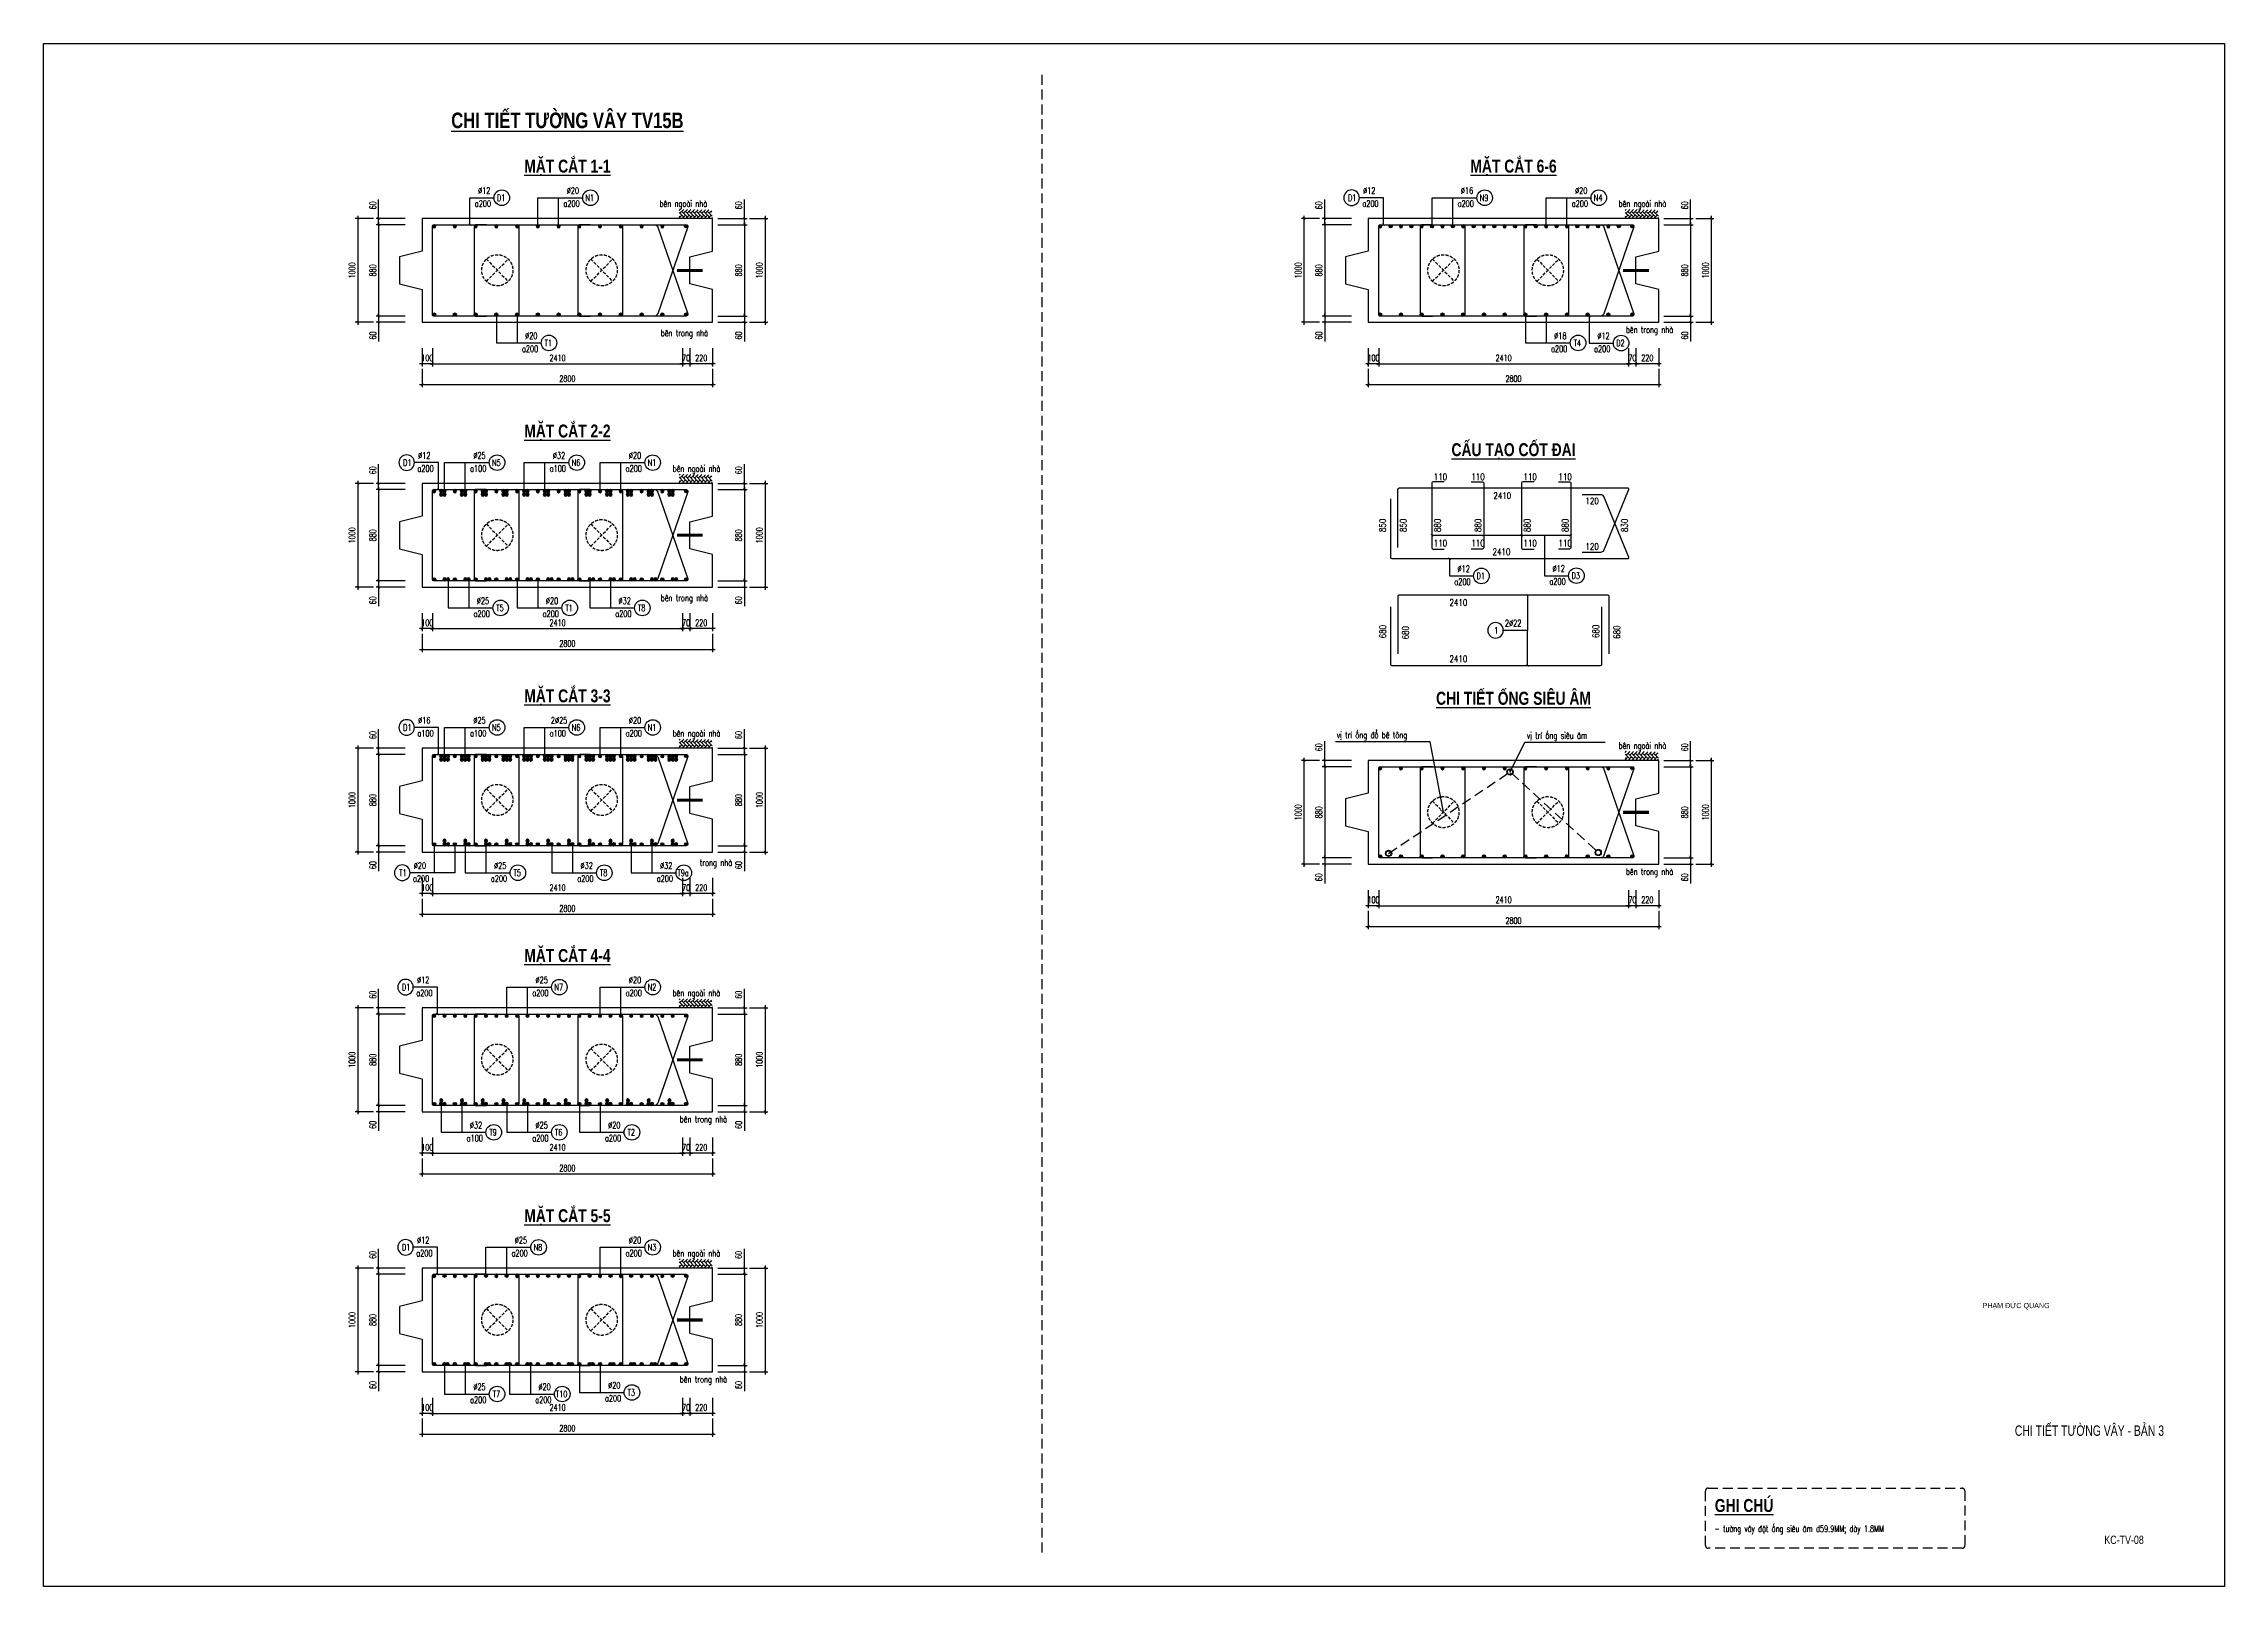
# Model space of a CAD drawing. Header units: millimetres. Extents: x -143570 to 58447, y -1448440 to -1202244.
# Drawn here: x -25653 to 58447, y -1443081 to -1383611 of the extents above; entities that cross this region are included whole.
import ezdxf
from ezdxf.enums import TextEntityAlignment as Align

# ---------------------------------------------------------------- set-up
doc = ezdxf.new("R2010")
doc.units = ezdxf.units.MM
doc.header["$LTSCALE"] = 30
doc.header["$PDMODE"] = 3
doc.linetypes.add('DASHED', pattern=[19.05, 12.7, -6.35])
doc.layers.get('0').update_dxf_attribs({"lineweight": 9})
doc.layers.get('Defpoints').update_dxf_attribs({"lineweight": 9})
for name, color, linetype in [('0-Chu khung ten', 7, 'Continuous'), ('ccu11-Cotthep', 9, 'Continuous'), ('ccu11-Dim', 8, 'Continuous'), ('ccu11-Hatch', 8, 'Continuous'), ('ccu11-Manh', 8, 'Continuous'), ('ccu11-Text', 31, 'Continuous'), ('ccu11-Thay', 7, 'Continuous'), ('ccu11-Thep', 4, 'Continuous'), ('ccu11-Thep doc', 4, 'Continuous'), ('ccu11-Thepdai', 6, 'Continuous')]:
    doc.layers.add(name, color=color, linetype=linetype)
doc.layers.add('ccu11-Khuat', color=9, linetype='DASHED', lineweight=30)
doc.layers.add('Vicom_thep doc', color=1, linetype='Continuous', lineweight=35)
doc.styles.add('ccu11-dim', font='vnsimli.shx', dxfattribs={"width": 0.65, "bigfont": 'bigfont.shx'})
doc.styles.add('ccu11-VnAvantH', font='')
doc.styles.add('ccu11-VnAvH-B', font='')
doc.styles.add('ccu11-vnsimli', font='vnsimli.shx', dxfattribs={"width": 0.8, "bigfont": 'vns.shx'})
doc.styles.add('ccu11-vnsimple', font='vnsimple.shx', dxfattribs={"bigfont": 'bigfont.shx'})
doc.styles.add('ccu11_simli', font='vnsimli.shx', dxfattribs={"width": 0.8})
doc.styles.add('LoGoTTAs1', font='')
doc.styles.add('LoGoTTAs2', font='')
doc.styles.add('VNARIALH', font='')
doc.styles.get('ccu11-VnAvantH').set_extended_font_data('.VnAvantH')
doc.styles.get('ccu11-VnAvH-B').set_extended_font_data('.VnAvantH', bold=True)
doc.styles.get('LoGoTTAs1').set_extended_font_data('.VnArialH')
doc.styles.get('LoGoTTAs2').set_extended_font_data('.VnAvantH')
doc.styles.get('VNARIALH').set_extended_font_data('.VnArialH')
doc.dimstyles.new('ccu11-100', dxfattribs={"dimscale": 100, "dimtxt": 2.5, "dimasz": 1, "dimexe": 1, "dimexo": 2, "dimgap": 1, "dimtad": 1, "dimdec": 0, "dimdsep": 46, "dimtxsty": 'ccu11-dim', "dimblk": 'ARCHTICK', "dimcen": -1, "dimdle": 1, "dimclrd": 256, "dimclre": 256, "dimclrt": 3, "dimadec": 0, "dimazin": 2, "dimtfac": 0.1, "dimtdec": 0, "dimtmove": 0, "dimatfit": 1, "dimldrblk": 'ARCHTICK', "dimfxl": 1, "dimtvp": 0.833333, "dimtolj": 1, "dimtzin": 12, "dimarcsym": 0})
doc.dimstyles.new('ccu11-100x4', dxfattribs={"dimscale": 100, "dimtxt": 2.5, "dimasz": 1, "dimexe": 1, "dimexo": 2, "dimgap": 1, "dimtad": 1, "dimdec": 0, "dimlfac": 0.25, "dimdsep": 46, "dimtxsty": 'ccu11-dim', "dimblk": 'ARCHTICK', "dimcen": -1, "dimdle": 1, "dimclrd": 256, "dimclre": 256, "dimclrt": 3, "dimadec": 0, "dimazin": 2, "dimtfac": 0.1, "dimtdec": 0, "dimtmove": 0, "dimatfit": 1, "dimldrblk": 'ARCHTICK', "dimfxl": 1, "dimtvp": 0.833333, "dimtolj": 1, "dimtzin": 12, "dimarcsym": 0})

msp = doc.modelspace()

# ---------------------------------------------------------------- texts
at = {"layer": 'ccu11-Text', "style": 'ccu11-VnAvH-B', "width": 0.8}
for s, height, p in [('%%UCHI TIÕT t\xadêng v©y tv15b', 600, (-5453.08, -1386868.55)), ('%%Uchi tiÕt èng siªu ©m', 500, (31032.88, -1409096.72))]:
    msp.add_text(s, height=height, dxfattribs=at).set_placement(p, align=Align.CENTER)
at = {"layer": 'ccu11-Text', "color": 1, "style": 'ccu11-VnAvH-B', "width": 0.8}
msp.add_text('%%UmÆt c¾t 1-1', height=500, dxfattribs=at).set_placement((-5453.08, -1388582.86), align=Align.CENTER)
at = {"layer": 'ccu11-Text', "color": 6, "style": 'ccu11-VnAvH-B', "width": 0.8}
for s, p in [('%%UmÆt c¾t 6-6', (31032.88, -1388582.86)), ('%%ucÊu t¹o cèt ®ai', (31032.88, -1399512.6))]:
    msp.add_text(s, height=500, dxfattribs=at).set_placement(p, align=Align.CENTER)
at = {"layer": 'ccu11-Text', "linetype": 'Continuous', "style": 'ccu11-vnsimli', "width": 0.75}
for s, p in [('bªn ngoµi nhµ', (-980.68, -1389904.85)), ('bªn ngoµi nhµ', (36006.11, -1389904.85)), ('bªn trong nhµ', (-940.5, -1394891.46)), ('bªn trong nhµ', (36278.89, -1394764.89)), ('bªn ngoµi nhµ', (-472.63, -1400114.78)), ('bªn trong nhµ', (-940.5, -1405101.4)), ('bªn ngoµi nhµ', (-472.63, -1410324.72)), ('bªn ngoµi nhµ', (36006.11, -1410794.69)), ('trong nhµ', (278.02, -1415311.33)), ('bªn trong nhµ', (36278.89, -1415654.73)), ('bªn ngoµi nhµ', (-479.85, -1420334.66)), ('bªn trong nhµ', (-207.07, -1425194.7)), ('bªn ngoµi nhµ', (-479.85, -1430363.46)), ('bªn trong nhµ', (-207.07, -1435223.5))]:
    msp.add_text(s, height=250, dxfattribs=at).set_placement(p, align=Align.CENTER)
at = {"layer": 'ccu11-Text', "color": 2, "style": 'ccu11-VnAvH-B', "width": 0.8}
msp.add_text('%%UmÆt c¾t 2-2', height=500, dxfattribs=at).set_placement((-5453.08, -1398792.8), align=Align.CENTER)
at = {"layer": 'ccu11-Text'}
for s, height, style, width, p in [('110', 250, 'ccu11-vnsimli', 0.8, (27958.87, -1400436.39)), ('110', 250, 'ccu11-vnsimli', 0.8, (29407.93, -1400436.39)), ('110', 250, 'ccu11-vnsimli', 0.8, (31419.58, -1400436.39)), ('110', 250, 'ccu11-vnsimli', 0.8, (32769.13, -1400436.39)), ('2410', 250, 'ccu11-vnsimli', 0.8, (30257.51, -1401159.33)), ('120', 250, 'ccu11-vnsimli', 0.8, (33810.63, -1401365.62)), ('110', 250, 'ccu11-vnsimli', 0.8, (27958.87, -1402991.1)), ('110', 250, 'ccu11-vnsimli', 0.8, (29407.93, -1402991.1)), ('110', 250, 'ccu11-vnsimli', 0.8, (31419.58, -1402991.1)), ('110', 250, 'ccu11-vnsimli', 0.8, (32769.13, -1402991.1)), ('2410', 250, 'ccu11-vnsimli', 0.8, (30227.27, -1403324.86)), ('120', 250, 'ccu11-vnsimli', 0.8, (33810.63, -1403118.72)), ('2410', 250, 'ccu11-vnsimli', 0.8, (28563.72, -1405277.81)), ('2410', 250, 'ccu11-vnsimli', 0.8, (28563.72, -1407448.57)), ('vÞ trÝ èng ®æ bª t«ng', 250, 'ccu11-vnsimli', 0.75, (24217.95, -1410384.03)), ('vÞ trÝ èng siªu ©m', 250, 'ccu11-vnsimli', 0.75, (31549.89, -1410403.97)), ('%%uGHI CHó', 500, 'ccu11-VnAvH-B', 0.8, (38795.94, -1440213.42))]:
    msp.add_text(s, height=height, dxfattribs=dict(at, style=style, width=width)).set_placement(p)
at = {"layer": 'ccu11-Text', "style": 'ccu11-vnsimli', "width": 0.8}
for s, p in [('850', (26110.92, -1402439.8)), ('850', (26906.2, -1402439.8)), ('880', (28225.92, -1402439.8)), ('880', (29790.88, -1402439.8)), ('880', (31686.63, -1402439.8)), ('880', (33152.09, -1402439.8)), ('830', (35440.62, -1402439.8)), ('680', (26114.85, -1406533.26)), ('680', (26990.82, -1406574.58)), ('680', (34331.59, -1406526.57)), ('680', (35143.83, -1406553.95))]:
    msp.add_text(s, height=250, rotation=90, dxfattribs=at).set_placement(p)
at = {"layer": 'ccu11-Text', "color": 3, "style": 'ccu11-VnAvH-B', "width": 0.8}
msp.add_text('%%UmÆt c¾t 3-3', height=500, dxfattribs=at).set_placement((-5453.08, -1409002.74), align=Align.CENTER)
at = {"layer": 'ccu11-Text', "color": 4, "style": 'ccu11-VnAvH-B', "width": 0.8}
msp.add_text('%%UmÆt c¾t 4-4', height=500, dxfattribs=at).set_placement((-5453.08, -1419012.67), align=Align.CENTER)
at = {"layer": 'ccu11-Text', "color": 5, "style": 'ccu11-VnAvH-B', "width": 0.8}
msp.add_text('%%UmÆt c¾t 5-5', height=500, dxfattribs=at).set_placement((-5453.08, -1429041.47), align=Align.CENTER)
at = {"layer": 'ccu11-Text', "linetype": 'Continuous', "style": 'ccu11-vnsimli', "width": 0.7}
msp.add_text('- t\xadêng v©y ®Æt èng siªu ©m d59.9MM; dµy 1.8MM', height=250, dxfattribs=at).set_placement((38781.33, -1440985.13))

# ---------------------------------------------------------------- blocks, each defined once
blk = doc.blocks.new('MCT')
at = {"ltscale": 0.005}
for p, q in [((-0.49, 0), (0.49, 0)), ((0.35, -0.35), (-0.35, 0.35)), ((-0.35, -0.35), (0.35, 0.35)), ((0, -0.49), (0, 0.49))]:
    blk.add_line(p, q, dxfattribs=at)
blk.add_circle((0, 0), 0.492, dxfattribs=at)
blk = doc.blocks.new('_ARCHTICK')
at = {"color": 0, "linetype": 'ByBlock', "const_width": 0.15}
blk.add_lwpolyline([(-0.5, -0.5), (0.5, 0.5)], dxfattribs=at)
blk = doc.blocks.new('*U642')
at = {"layer": 'ccu11-Thep doc', "xscale": -121.9200000001001, "yscale": 121.9200000001001, "zscale": 121.92, "rotation": 270}
blk.add_blockref('MCT', (0, 0), dxfattribs=at)
blk = doc.blocks.new('*U643')
at = {"layer": 'ccu11-Thep doc', "color": 0, "linetype": 'ByBlock', "lineweight": -2, "transparency": 16777216}
for p in [(0, 0), (800, 0), (1600, 0), (2400, 0), (3200, 0), (4000, 0), (4800, 0), (5600, 0), (6400, 0), (7200, 0), (8000, 0), (8800, 0)]:
    blk.add_blockref('*U642', p, dxfattribs=at)
blk = doc.blocks.new('*U644')
at = {"layer": 'ccu11-Thep doc', "xscale": -121.9200000001001, "yscale": 121.9200000001001, "zscale": 121.92, "rotation": 270}
blk.add_blockref('MCT', (0, 0), dxfattribs=at)
blk = doc.blocks.new('*U645')
at = {"layer": 'ccu11-Thep doc', "color": 0, "linetype": 'ByBlock', "lineweight": -2, "transparency": 16777216}
for p in [(0, 0), (800, 0), (1600, 0), (2400, 0), (3200, 0), (4000, 0), (4800, 0), (5600, 0), (6400, 0), (7200, 0), (8000, 0), (8800, 0)]:
    blk.add_blockref('*U644', p, dxfattribs=at)
blk = doc.blocks.new('SHD')
at = {"layer": 'ccu11-Cotthep'}
blk.add_circle((300, 0), 300, dxfattribs=at)
at = {"layer": 'ccu11-Cotthep', "color": 31, "style": 'ccu11_simli', "width": 0.8}
blk.add_attdef('DK', text='', height=250, dxfattribs=at).set_placement((-101, 65), align=Align.BOTTOM_RIGHT)
blk.add_attdef('KH', text='', height=250, dxfattribs=at).set_placement((300, 0), align=Align.MIDDLE)
blk.add_attdef('KC', text='', height=250, dxfattribs=at).set_placement((-101, -142), align=Align.TOP_RIGHT)
blk = doc.blocks.new('*D745')
at = {"layer": 'ccu11-Dim', "linetype": 'ByBlock', "lineweight": -2, "ltscale": 30, "transparency": 16777216}
for p, q in [((-12733, -1390353), (-12733, -1389613)), ((-11704, -1390353), (-12833, -1390353)), ((-11704, -1390593), (-12833, -1390593)), ((-12733, -1390593), (-12733, -1390353)), ((-12733, -1390593), (-12733, -1390693))]:
    blk.add_line(p, q, dxfattribs=at)
at = {"layer": 'Defpoints', "color": 0, "linetype": 'ByBlock', "ltscale": 30, "transparency": 16777216}
for p in [(-12733, -1390593), (-11504, -1390353), (-11504, -1390593)]:
    blk.add_point(p, dxfattribs=at)
at = {"layer": 'ccu11-Dim', "linetype": 'ByBlock', "lineweight": -2, "ltscale": 30, "transparency": 16777216, "xscale": 100, "yscale": 100, "zscale": 100}
for p, rotation in [((-12733, -1390353), 270), ((-12733, -1390593), 90)]:
    blk.add_blockref('_ARCHTICK', p, dxfattribs=dict(at, rotation=rotation))
at = {"layer": 'ccu11-Dim', "color": 3, "linetype": 'ByBlock', "ltscale": 30, "transparency": 16777216, "insert": (-12958, -1389845), "char_height": 250, "attachment_point": 5, "rotation": 90, "style": 'ccu11-dim'}
blk.add_mtext('\\A1;60', dxfattribs=at)
blk = doc.blocks.new('*D746')
at = {"layer": 'ccu11-Dim', "linetype": 'ByBlock', "lineweight": -2, "ltscale": 30, "transparency": 16777216}
for p, q in [((-11704, -1390593), (-12833, -1390593)), ((-12733, -1390493), (-12733, -1394213)), ((-11704, -1394113), (-12833, -1394113))]:
    blk.add_line(p, q, dxfattribs=at)
at = {"layer": 'Defpoints', "color": 0, "linetype": 'ByBlock', "ltscale": 30, "transparency": 16777216}
for p in [(-11504, -1390593), (-12733, -1394113), (-11504, -1394113)]:
    blk.add_point(p, dxfattribs=at)
at = {"layer": 'ccu11-Dim', "linetype": 'ByBlock', "lineweight": -2, "ltscale": 30, "transparency": 16777216, "xscale": 100, "yscale": 100, "zscale": 100}
for p, rotation in [((-12733, -1390593), 90), ((-12733, -1394113), 270)]:
    blk.add_blockref('_ARCHTICK', p, dxfattribs=dict(at, rotation=rotation))
at = {"layer": 'ccu11-Dim', "color": 3, "linetype": 'ByBlock', "ltscale": 30, "transparency": 16777216, "insert": (-12958, -1392353), "char_height": 250, "attachment_point": 5, "rotation": 90, "style": 'ccu11-dim'}
blk.add_mtext('\\A1;880', dxfattribs=at)
blk = doc.blocks.new('*D747')
at = {"layer": 'ccu11-Dim', "linetype": 'ByBlock', "lineweight": -2, "ltscale": 30, "transparency": 16777216}
for p, q in [((-11704, -1394113), (-12833, -1394113)), ((-11704, -1394353), (-12833, -1394353)), ((-12733, -1394113), (-12733, -1394013)), ((-12733, -1394113), (-12733, -1394353)), ((-12733, -1394353), (-12733, -1395093))]:
    blk.add_line(p, q, dxfattribs=at)
at = {"layer": 'Defpoints', "color": 0, "linetype": 'ByBlock', "ltscale": 30, "transparency": 16777216}
for p in [(-12733, -1394113), (-11504, -1394113), (-11504, -1394353)]:
    blk.add_point(p, dxfattribs=at)
at = {"layer": 'ccu11-Dim', "linetype": 'ByBlock', "lineweight": -2, "ltscale": 30, "transparency": 16777216, "xscale": 100, "yscale": 100, "zscale": 100}
for p, rotation in [((-12733, -1394113), 270), ((-12733, -1394353), 90)]:
    blk.add_blockref('_ARCHTICK', p, dxfattribs=dict(at, rotation=rotation))
at = {"layer": 'ccu11-Dim', "color": 3, "linetype": 'ByBlock', "ltscale": 30, "transparency": 16777216, "insert": (-12958, -1394861), "char_height": 250, "attachment_point": 5, "rotation": 90, "style": 'ccu11-dim'}
blk.add_mtext('\\A1;60', dxfattribs=at)
blk = doc.blocks.new('*D748')
at = {"layer": 'ccu11-Dim', "linetype": 'ByBlock', "lineweight": -2, "ltscale": 30, "transparency": 16777216}
for p, q in [((-12933, -1390353), (-13633, -1390353)), ((-13533, -1390253), (-13533, -1394453)), ((-12933, -1394353), (-13633, -1394353))]:
    blk.add_line(p, q, dxfattribs=at)
at = {"layer": 'Defpoints', "color": 0, "linetype": 'ByBlock', "ltscale": 30, "transparency": 16777216}
for p in [(-12733, -1390353), (-13533, -1394353), (-12733, -1394353)]:
    blk.add_point(p, dxfattribs=at)
at = {"layer": 'ccu11-Dim', "linetype": 'ByBlock', "lineweight": -2, "ltscale": 30, "transparency": 16777216, "xscale": 100, "yscale": 100, "zscale": 100}
for p, rotation in [((-13533, -1390353), 90), ((-13533, -1394353), 270)]:
    blk.add_blockref('_ARCHTICK', p, dxfattribs=dict(at, rotation=rotation))
at = {"layer": 'ccu11-Dim', "color": 3, "linetype": 'ByBlock', "ltscale": 30, "transparency": 16777216, "insert": (-13758, -1392353), "char_height": 250, "attachment_point": 5, "rotation": 90, "style": 'ccu11-dim'}
blk.add_mtext('\\A1;1000', dxfattribs=at)
blk = doc.blocks.new('*D749')
at = {"layer": 'ccu11-Dim', "linetype": 'ByBlock', "lineweight": -2, "ltscale": 30, "transparency": 16777216}
for p, q in [((247, -1395953), (-833, -1395953)), ((-733, -1395353), (-733, -1396053)), ((147, -1395353), (147, -1396053))]:
    blk.add_line(p, q, dxfattribs=at)
at = {"layer": 'Defpoints', "color": 0, "linetype": 'ByBlock', "ltscale": 30, "transparency": 16777216}
for p in [(-733, -1395153), (147, -1395153), (-733, -1395953)]:
    blk.add_point(p, dxfattribs=at)
at = {"layer": 'ccu11-Dim', "linetype": 'ByBlock', "lineweight": -2, "ltscale": 30, "transparency": 16777216, "xscale": 100, "yscale": 100, "zscale": 100, "rotation": 180}
blk.add_blockref('_ARCHTICK', (-733, -1395953), dxfattribs=at)
at = {"layer": 'ccu11-Dim', "linetype": 'ByBlock', "lineweight": -2, "ltscale": 30, "transparency": 16777216, "xscale": 100, "yscale": 100, "zscale": 100}
blk.add_blockref('_ARCHTICK', (147, -1395953), dxfattribs=at)
at = {"layer": 'ccu11-Dim', "color": 3, "linetype": 'ByBlock', "ltscale": 30, "transparency": 16777216, "insert": (-293, -1395728), "char_height": 250, "attachment_point": 5, "style": 'ccu11-dim'}
blk.add_mtext('\\A1;220', dxfattribs=at)
blk = doc.blocks.new('*D750')
at = {"layer": 'ccu11-Dim', "linetype": 'ByBlock', "lineweight": -2, "ltscale": 30, "transparency": 16777216}
for p, q in [((-11153, -1396753), (247, -1396753)), ((-11053, -1396153), (-11053, -1396853)), ((147, -1396153), (147, -1396853))]:
    blk.add_line(p, q, dxfattribs=at)
at = {"layer": 'Defpoints', "color": 0, "linetype": 'ByBlock', "ltscale": 30, "transparency": 16777216}
for p in [(-11053, -1395953), (147, -1395953), (147, -1396753)]:
    blk.add_point(p, dxfattribs=at)
at = {"layer": 'ccu11-Dim', "linetype": 'ByBlock', "lineweight": -2, "ltscale": 30, "transparency": 16777216, "xscale": 100, "yscale": 100, "zscale": 100, "rotation": 180}
blk.add_blockref('_ARCHTICK', (-11053, -1396753), dxfattribs=at)
at = {"layer": 'ccu11-Dim', "linetype": 'ByBlock', "lineweight": -2, "ltscale": 30, "transparency": 16777216, "xscale": 100, "yscale": 100, "zscale": 100}
blk.add_blockref('_ARCHTICK', (147, -1396753), dxfattribs=at)
at = {"layer": 'ccu11-Dim', "color": 3, "linetype": 'ByBlock', "ltscale": 30, "transparency": 16777216, "insert": (-5453, -1396528), "char_height": 250, "attachment_point": 5, "style": 'ccu11-dim'}
blk.add_mtext('\\A1;2800', dxfattribs=at)
blk = doc.blocks.new('*D751')
at = {"layer": 'ccu11-Dim', "linetype": 'ByBlock', "lineweight": -2, "ltscale": 30, "transparency": 16777216}
for p, q in [((-1013, -1395953), (-1113, -1395953)), ((-1013, -1395353), (-1013, -1396053)), ((-733, -1395953), (-1013, -1395953)), ((-733, -1395353), (-733, -1396053)), ((-733, -1395953), (-633, -1395953))]:
    blk.add_line(p, q, dxfattribs=at)
at = {"layer": 'Defpoints', "color": 0, "linetype": 'ByBlock', "ltscale": 30, "transparency": 16777216}
for p in [(-1013, -1395153), (-733, -1395153), (-1013, -1395953)]:
    blk.add_point(p, dxfattribs=at)
at = {"layer": 'ccu11-Dim', "linetype": 'ByBlock', "lineweight": -2, "ltscale": 30, "transparency": 16777216, "xscale": 100, "yscale": 100, "zscale": 100}
blk.add_blockref('_ARCHTICK', (-1013, -1395953), dxfattribs=at)
at = {"layer": 'ccu11-Dim', "linetype": 'ByBlock', "lineweight": -2, "ltscale": 30, "transparency": 16777216, "xscale": 100, "yscale": 100, "zscale": 100, "rotation": 180}
blk.add_blockref('_ARCHTICK', (-733, -1395953), dxfattribs=at)
at = {"layer": 'ccu11-Dim', "color": 3, "linetype": 'ByBlock', "ltscale": 30, "transparency": 16777216, "insert": (-873, -1395728), "char_height": 250, "attachment_point": 5, "style": 'ccu11-dim'}
blk.add_mtext('\\A1;70', dxfattribs=at)
blk = doc.blocks.new('*D752')
at = {"layer": 'ccu11-Dim', "linetype": 'ByBlock', "lineweight": -2, "ltscale": 30, "transparency": 16777216}
for p, q in [((-10753, -1395953), (-913, -1395953)), ((-10653, -1395353), (-10653, -1396053)), ((-1013, -1395353), (-1013, -1396053))]:
    blk.add_line(p, q, dxfattribs=at)
at = {"layer": 'Defpoints', "color": 0, "linetype": 'ByBlock', "ltscale": 30, "transparency": 16777216}
for p in [(-10653, -1395153), (-1013, -1395153), (-1013, -1395953)]:
    blk.add_point(p, dxfattribs=at)
at = {"layer": 'ccu11-Dim', "linetype": 'ByBlock', "lineweight": -2, "ltscale": 30, "transparency": 16777216, "xscale": 100, "yscale": 100, "zscale": 100, "rotation": 180}
blk.add_blockref('_ARCHTICK', (-10653, -1395953), dxfattribs=at)
at = {"layer": 'ccu11-Dim', "linetype": 'ByBlock', "lineweight": -2, "ltscale": 30, "transparency": 16777216, "xscale": 100, "yscale": 100, "zscale": 100}
blk.add_blockref('_ARCHTICK', (-1013, -1395953), dxfattribs=at)
at = {"layer": 'ccu11-Dim', "color": 3, "linetype": 'ByBlock', "ltscale": 30, "transparency": 16777216, "insert": (-5833, -1395728), "char_height": 250, "attachment_point": 5, "style": 'ccu11-dim'}
blk.add_mtext('\\A1;2410', dxfattribs=at)
blk = doc.blocks.new('*D753')
at = {"layer": 'ccu11-Dim', "linetype": 'ByBlock', "lineweight": -2, "ltscale": 30, "transparency": 16777216}
for p, q in [((-11053, -1395953), (-11153, -1395953)), ((-11053, -1395353), (-11053, -1396053)), ((-10653, -1395953), (-11053, -1395953)), ((-10653, -1395353), (-10653, -1396053)), ((-10653, -1395953), (-10553, -1395953))]:
    blk.add_line(p, q, dxfattribs=at)
at = {"layer": 'Defpoints', "color": 0, "linetype": 'ByBlock', "ltscale": 30, "transparency": 16777216}
for p in [(-11053, -1395153), (-10653, -1395153), (-11053, -1395953)]:
    blk.add_point(p, dxfattribs=at)
at = {"layer": 'ccu11-Dim', "linetype": 'ByBlock', "lineweight": -2, "ltscale": 30, "transparency": 16777216, "xscale": 100, "yscale": 100, "zscale": 100}
blk.add_blockref('_ARCHTICK', (-11053, -1395953), dxfattribs=at)
at = {"layer": 'ccu11-Dim', "linetype": 'ByBlock', "lineweight": -2, "ltscale": 30, "transparency": 16777216, "xscale": 100, "yscale": 100, "zscale": 100, "rotation": 180}
blk.add_blockref('_ARCHTICK', (-10653, -1395953), dxfattribs=at)
at = {"layer": 'ccu11-Dim', "color": 3, "linetype": 'ByBlock', "ltscale": 30, "transparency": 16777216, "insert": (-10853, -1395728), "char_height": 250, "attachment_point": 5, "style": 'ccu11-dim'}
blk.add_mtext('\\A1;100', dxfattribs=at)
blk = doc.blocks.new('*D754')
at = {"layer": 'ccu11-Dim', "linetype": 'ByBlock', "lineweight": -2, "ltscale": 30, "transparency": 16777216}
for p, q in [((1375, -1390353), (1375, -1389613)), ((347, -1390353), (1475, -1390353)), ((347, -1390593), (1475, -1390593)), ((1375, -1390593), (1375, -1390353)), ((1375, -1390593), (1375, -1390693))]:
    blk.add_line(p, q, dxfattribs=at)
at = {"layer": 'Defpoints', "color": 0, "linetype": 'ByBlock', "ltscale": 30, "transparency": 16777216}
for p in [(147, -1390353), (147, -1390593), (1375, -1390593)]:
    blk.add_point(p, dxfattribs=at)
at = {"layer": 'ccu11-Dim', "linetype": 'ByBlock', "lineweight": -2, "ltscale": 30, "transparency": 16777216, "xscale": 100, "yscale": 100, "zscale": 100}
for p, rotation in [((1375, -1390353), 270), ((1375, -1390593), 90)]:
    blk.add_blockref('_ARCHTICK', p, dxfattribs=dict(at, rotation=rotation))
at = {"layer": 'ccu11-Dim', "color": 3, "linetype": 'ByBlock', "ltscale": 30, "transparency": 16777216, "insert": (1150, -1389845), "char_height": 250, "attachment_point": 5, "rotation": 90, "style": 'ccu11-dim'}
blk.add_mtext('\\A1;60', dxfattribs=at)
blk = doc.blocks.new('*D755')
at = {"layer": 'ccu11-Dim', "linetype": 'ByBlock', "lineweight": -2, "ltscale": 30, "transparency": 16777216}
for p, q in [((347, -1390593), (1475, -1390593)), ((1375, -1390493), (1375, -1394213)), ((347, -1394113), (1475, -1394113))]:
    blk.add_line(p, q, dxfattribs=at)
at = {"layer": 'Defpoints', "color": 0, "linetype": 'ByBlock', "ltscale": 30, "transparency": 16777216}
for p in [(147, -1390593), (147, -1394113), (1375, -1394113)]:
    blk.add_point(p, dxfattribs=at)
at = {"layer": 'ccu11-Dim', "linetype": 'ByBlock', "lineweight": -2, "ltscale": 30, "transparency": 16777216, "xscale": 100, "yscale": 100, "zscale": 100}
for p, rotation in [((1375, -1390593), 90), ((1375, -1394113), 270)]:
    blk.add_blockref('_ARCHTICK', p, dxfattribs=dict(at, rotation=rotation))
at = {"layer": 'ccu11-Dim', "color": 3, "linetype": 'ByBlock', "ltscale": 30, "transparency": 16777216, "insert": (1150, -1392353), "char_height": 250, "attachment_point": 5, "rotation": 90, "style": 'ccu11-dim'}
blk.add_mtext('\\A1;880', dxfattribs=at)
blk = doc.blocks.new('*D756')
at = {"layer": 'ccu11-Dim', "linetype": 'ByBlock', "lineweight": -2, "ltscale": 30, "transparency": 16777216}
for p, q in [((347, -1394113), (1475, -1394113)), ((347, -1394353), (1475, -1394353)), ((1375, -1394113), (1375, -1394013)), ((1375, -1394113), (1375, -1394353)), ((1375, -1394353), (1375, -1395093))]:
    blk.add_line(p, q, dxfattribs=at)
at = {"layer": 'Defpoints', "color": 0, "linetype": 'ByBlock', "ltscale": 30, "transparency": 16777216}
for p in [(147, -1394113), (147, -1394353), (1375, -1394113)]:
    blk.add_point(p, dxfattribs=at)
at = {"layer": 'ccu11-Dim', "linetype": 'ByBlock', "lineweight": -2, "ltscale": 30, "transparency": 16777216, "xscale": 100, "yscale": 100, "zscale": 100}
for p, rotation in [((1375, -1394113), 270), ((1375, -1394353), 90)]:
    blk.add_blockref('_ARCHTICK', p, dxfattribs=dict(at, rotation=rotation))
at = {"layer": 'ccu11-Dim', "color": 3, "linetype": 'ByBlock', "ltscale": 30, "transparency": 16777216, "insert": (1150, -1394861), "char_height": 250, "attachment_point": 5, "rotation": 90, "style": 'ccu11-dim'}
blk.add_mtext('\\A1;60', dxfattribs=at)
blk = doc.blocks.new('*D757')
at = {"layer": 'ccu11-Dim', "linetype": 'ByBlock', "lineweight": -2, "ltscale": 30, "transparency": 16777216}
for p, q in [((1575, -1390353), (2275, -1390353)), ((2175, -1390253), (2175, -1394453)), ((1575, -1394353), (2275, -1394353))]:
    blk.add_line(p, q, dxfattribs=at)
at = {"layer": 'Defpoints', "color": 0, "linetype": 'ByBlock', "ltscale": 30, "transparency": 16777216}
for p in [(1375, -1390353), (1375, -1394353), (2175, -1394353)]:
    blk.add_point(p, dxfattribs=at)
at = {"layer": 'ccu11-Dim', "linetype": 'ByBlock', "lineweight": -2, "ltscale": 30, "transparency": 16777216, "xscale": 100, "yscale": 100, "zscale": 100}
for p, rotation in [((2175, -1390353), 90), ((2175, -1394353), 270)]:
    blk.add_blockref('_ARCHTICK', p, dxfattribs=dict(at, rotation=rotation))
at = {"layer": 'ccu11-Dim', "color": 3, "linetype": 'ByBlock', "ltscale": 30, "transparency": 16777216, "insert": (1950, -1392353), "char_height": 250, "attachment_point": 5, "rotation": 90, "style": 'ccu11-dim'}
blk.add_mtext('\\A1;1000', dxfattribs=at)
blk = doc.blocks.new('*U646')
at = {"layer": 'ccu11-Thep doc', "xscale": -121.9200000001001, "yscale": 121.9200000001001, "zscale": 121.92, "rotation": 270}
blk.add_blockref('MCT', (0, 0), dxfattribs=at)
blk = doc.blocks.new('*U647')
at = {"layer": 'ccu11-Thep doc', "color": 0, "linetype": 'ByBlock', "lineweight": -2, "transparency": 16777216}
for p in [(0, 0), (800, 0), (1600, 0), (2400, 0), (3200, 0), (4000, 0), (4800, 0), (5600, 0), (6400, 0), (7200, 0), (8000, 0), (8800, 0)]:
    blk.add_blockref('*U646', p, dxfattribs=at)
blk = doc.blocks.new('*U648')
at = {"layer": 'ccu11-Thep doc', "xscale": -121.9200000001001, "yscale": 121.9200000001001, "zscale": 121.92, "rotation": 270}
blk.add_blockref('MCT', (0, 0), dxfattribs=at)
blk = doc.blocks.new('*U649')
at = {"layer": 'ccu11-Thep doc', "color": 0, "linetype": 'ByBlock', "lineweight": -2, "transparency": 16777216}
for p in [(0, 0), (800, 0), (1600, 0), (2400, 0), (3200, 0), (4000, 0), (4800, 0), (5600, 0), (6400, 0), (7200, 0), (8000, 0), (8800, 0)]:
    blk.add_blockref('*U648', p, dxfattribs=at)
blk = doc.blocks.new('*D680')
at = {"layer": 'ccu11-Dim', "linetype": 'ByBlock', "lineweight": -2, "ltscale": 30, "transparency": 16777216}
for p, q in [((-12733, -1400563), (-12733, -1399823)), ((-11704, -1400563), (-12833, -1400563)), ((-11704, -1400803), (-12833, -1400803)), ((-12733, -1400803), (-12733, -1400563)), ((-12733, -1400803), (-12733, -1400903))]:
    blk.add_line(p, q, dxfattribs=at)
at = {"layer": 'Defpoints', "color": 0, "linetype": 'ByBlock', "ltscale": 30, "transparency": 16777216}
for p in [(-12733, -1400803), (-11504, -1400563), (-11504, -1400803)]:
    blk.add_point(p, dxfattribs=at)
at = {"layer": 'ccu11-Dim', "linetype": 'ByBlock', "lineweight": -2, "ltscale": 30, "transparency": 16777216, "xscale": 100, "yscale": 100, "zscale": 100}
for p, rotation in [((-12733, -1400563), 270), ((-12733, -1400803), 90)]:
    blk.add_blockref('_ARCHTICK', p, dxfattribs=dict(at, rotation=rotation))
at = {"layer": 'ccu11-Dim', "color": 3, "linetype": 'ByBlock', "ltscale": 30, "transparency": 16777216, "insert": (-12958, -1400055), "char_height": 250, "attachment_point": 5, "rotation": 90, "style": 'ccu11-dim'}
blk.add_mtext('\\A1;60', dxfattribs=at)
blk = doc.blocks.new('*D681')
at = {"layer": 'ccu11-Dim', "linetype": 'ByBlock', "lineweight": -2, "ltscale": 30, "transparency": 16777216}
for p, q in [((-11704, -1400803), (-12833, -1400803)), ((-12733, -1400703), (-12733, -1404423)), ((-11704, -1404323), (-12833, -1404323))]:
    blk.add_line(p, q, dxfattribs=at)
at = {"layer": 'Defpoints', "color": 0, "linetype": 'ByBlock', "ltscale": 30, "transparency": 16777216}
for p in [(-11504, -1400803), (-12733, -1404323), (-11504, -1404323)]:
    blk.add_point(p, dxfattribs=at)
at = {"layer": 'ccu11-Dim', "linetype": 'ByBlock', "lineweight": -2, "ltscale": 30, "transparency": 16777216, "xscale": 100, "yscale": 100, "zscale": 100}
for p, rotation in [((-12733, -1400803), 90), ((-12733, -1404323), 270)]:
    blk.add_blockref('_ARCHTICK', p, dxfattribs=dict(at, rotation=rotation))
at = {"layer": 'ccu11-Dim', "color": 3, "linetype": 'ByBlock', "ltscale": 30, "transparency": 16777216, "insert": (-12958, -1402563), "char_height": 250, "attachment_point": 5, "rotation": 90, "style": 'ccu11-dim'}
blk.add_mtext('\\A1;880', dxfattribs=at)
blk = doc.blocks.new('*D682')
at = {"layer": 'ccu11-Dim', "linetype": 'ByBlock', "lineweight": -2, "ltscale": 30, "transparency": 16777216}
for p, q in [((-11704, -1404323), (-12833, -1404323)), ((-12733, -1404323), (-12733, -1404223)), ((-12733, -1404323), (-12733, -1404563)), ((-11704, -1404563), (-12833, -1404563)), ((-12733, -1404563), (-12733, -1405302))]:
    blk.add_line(p, q, dxfattribs=at)
at = {"layer": 'Defpoints', "color": 0, "linetype": 'ByBlock', "ltscale": 30, "transparency": 16777216}
for p in [(-12733, -1404323), (-11504, -1404323), (-11504, -1404563)]:
    blk.add_point(p, dxfattribs=at)
at = {"layer": 'ccu11-Dim', "linetype": 'ByBlock', "lineweight": -2, "ltscale": 30, "transparency": 16777216, "xscale": 100, "yscale": 100, "zscale": 100}
for p, rotation in [((-12733, -1404323), 270), ((-12733, -1404563), 90)]:
    blk.add_blockref('_ARCHTICK', p, dxfattribs=dict(at, rotation=rotation))
at = {"layer": 'ccu11-Dim', "color": 3, "linetype": 'ByBlock', "ltscale": 30, "transparency": 16777216, "insert": (-12958, -1405071), "char_height": 250, "attachment_point": 5, "rotation": 90, "style": 'ccu11-dim'}
blk.add_mtext('\\A1;60', dxfattribs=at)
blk = doc.blocks.new('*D683')
at = {"layer": 'ccu11-Dim', "linetype": 'ByBlock', "lineweight": -2, "ltscale": 30, "transparency": 16777216}
for p, q in [((-12933, -1400563), (-13633, -1400563)), ((-13533, -1400463), (-13533, -1404663)), ((-12933, -1404563), (-13633, -1404563))]:
    blk.add_line(p, q, dxfattribs=at)
at = {"layer": 'Defpoints', "color": 0, "linetype": 'ByBlock', "ltscale": 30, "transparency": 16777216}
for p in [(-12733, -1400563), (-13533, -1404563), (-12733, -1404563)]:
    blk.add_point(p, dxfattribs=at)
at = {"layer": 'ccu11-Dim', "linetype": 'ByBlock', "lineweight": -2, "ltscale": 30, "transparency": 16777216, "xscale": 100, "yscale": 100, "zscale": 100}
for p, rotation in [((-13533, -1400563), 90), ((-13533, -1404563), 270)]:
    blk.add_blockref('_ARCHTICK', p, dxfattribs=dict(at, rotation=rotation))
at = {"layer": 'ccu11-Dim', "color": 3, "linetype": 'ByBlock', "ltscale": 30, "transparency": 16777216, "insert": (-13758, -1402563), "char_height": 250, "attachment_point": 5, "rotation": 90, "style": 'ccu11-dim'}
blk.add_mtext('\\A1;1000', dxfattribs=at)
blk = doc.blocks.new('*D684')
at = {"layer": 'ccu11-Dim', "linetype": 'ByBlock', "lineweight": -2, "ltscale": 30, "transparency": 16777216}
for p, q in [((-733, -1405563), (-733, -1406263)), ((147, -1405563), (147, -1406263)), ((247, -1406163), (-833, -1406163))]:
    blk.add_line(p, q, dxfattribs=at)
at = {"layer": 'Defpoints', "color": 0, "linetype": 'ByBlock', "ltscale": 30, "transparency": 16777216}
for p in [(-733, -1405363), (147, -1405363), (-733, -1406163)]:
    blk.add_point(p, dxfattribs=at)
at = {"layer": 'ccu11-Dim', "linetype": 'ByBlock', "lineweight": -2, "ltscale": 30, "transparency": 16777216, "xscale": 100, "yscale": 100, "zscale": 100, "rotation": 180}
blk.add_blockref('_ARCHTICK', (-733, -1406163), dxfattribs=at)
at = {"layer": 'ccu11-Dim', "linetype": 'ByBlock', "lineweight": -2, "ltscale": 30, "transparency": 16777216, "xscale": 100, "yscale": 100, "zscale": 100}
blk.add_blockref('_ARCHTICK', (147, -1406163), dxfattribs=at)
at = {"layer": 'ccu11-Dim', "color": 3, "linetype": 'ByBlock', "ltscale": 30, "transparency": 16777216, "insert": (-293, -1405938), "char_height": 250, "attachment_point": 5, "style": 'ccu11-dim'}
blk.add_mtext('\\A1;220', dxfattribs=at)
blk = doc.blocks.new('*D685')
at = {"layer": 'ccu11-Dim', "linetype": 'ByBlock', "lineweight": -2, "ltscale": 30, "transparency": 16777216}
for p, q in [((-11153, -1406963), (247, -1406963)), ((-11053, -1406363), (-11053, -1407063)), ((147, -1406363), (147, -1407063))]:
    blk.add_line(p, q, dxfattribs=at)
at = {"layer": 'Defpoints', "color": 0, "linetype": 'ByBlock', "ltscale": 30, "transparency": 16777216}
for p in [(-11053, -1406163), (147, -1406163), (147, -1406963)]:
    blk.add_point(p, dxfattribs=at)
at = {"layer": 'ccu11-Dim', "linetype": 'ByBlock', "lineweight": -2, "ltscale": 30, "transparency": 16777216, "xscale": 100, "yscale": 100, "zscale": 100, "rotation": 180}
blk.add_blockref('_ARCHTICK', (-11053, -1406963), dxfattribs=at)
at = {"layer": 'ccu11-Dim', "linetype": 'ByBlock', "lineweight": -2, "ltscale": 30, "transparency": 16777216, "xscale": 100, "yscale": 100, "zscale": 100}
blk.add_blockref('_ARCHTICK', (147, -1406963), dxfattribs=at)
at = {"layer": 'ccu11-Dim', "color": 3, "linetype": 'ByBlock', "ltscale": 30, "transparency": 16777216, "insert": (-5453, -1406738), "char_height": 250, "attachment_point": 5, "style": 'ccu11-dim'}
blk.add_mtext('\\A1;2800', dxfattribs=at)
blk = doc.blocks.new('*D686')
at = {"layer": 'ccu11-Dim', "linetype": 'ByBlock', "lineweight": -2, "ltscale": 30, "transparency": 16777216}
for p, q in [((-1013, -1405563), (-1013, -1406263)), ((-733, -1405563), (-733, -1406263)), ((-1013, -1406163), (-1113, -1406163)), ((-733, -1406163), (-1013, -1406163)), ((-733, -1406163), (-633, -1406163))]:
    blk.add_line(p, q, dxfattribs=at)
at = {"layer": 'Defpoints', "color": 0, "linetype": 'ByBlock', "ltscale": 30, "transparency": 16777216}
for p in [(-1013, -1405363), (-733, -1405363), (-1013, -1406163)]:
    blk.add_point(p, dxfattribs=at)
at = {"layer": 'ccu11-Dim', "linetype": 'ByBlock', "lineweight": -2, "ltscale": 30, "transparency": 16777216, "xscale": 100, "yscale": 100, "zscale": 100}
blk.add_blockref('_ARCHTICK', (-1013, -1406163), dxfattribs=at)
at = {"layer": 'ccu11-Dim', "linetype": 'ByBlock', "lineweight": -2, "ltscale": 30, "transparency": 16777216, "xscale": 100, "yscale": 100, "zscale": 100, "rotation": 180}
blk.add_blockref('_ARCHTICK', (-733, -1406163), dxfattribs=at)
at = {"layer": 'ccu11-Dim', "color": 3, "linetype": 'ByBlock', "ltscale": 30, "transparency": 16777216, "insert": (-873, -1405938), "char_height": 250, "attachment_point": 5, "style": 'ccu11-dim'}
blk.add_mtext('\\A1;70', dxfattribs=at)
blk = doc.blocks.new('*D687')
at = {"layer": 'ccu11-Dim', "linetype": 'ByBlock', "lineweight": -2, "ltscale": 30, "transparency": 16777216}
for p, q in [((-10653, -1405563), (-10653, -1406263)), ((-1013, -1405563), (-1013, -1406263)), ((-10753, -1406163), (-913, -1406163))]:
    blk.add_line(p, q, dxfattribs=at)
at = {"layer": 'Defpoints', "color": 0, "linetype": 'ByBlock', "ltscale": 30, "transparency": 16777216}
for p in [(-10653, -1405363), (-1013, -1405363), (-1013, -1406163)]:
    blk.add_point(p, dxfattribs=at)
at = {"layer": 'ccu11-Dim', "linetype": 'ByBlock', "lineweight": -2, "ltscale": 30, "transparency": 16777216, "xscale": 100, "yscale": 100, "zscale": 100, "rotation": 180}
blk.add_blockref('_ARCHTICK', (-10653, -1406163), dxfattribs=at)
at = {"layer": 'ccu11-Dim', "linetype": 'ByBlock', "lineweight": -2, "ltscale": 30, "transparency": 16777216, "xscale": 100, "yscale": 100, "zscale": 100}
blk.add_blockref('_ARCHTICK', (-1013, -1406163), dxfattribs=at)
at = {"layer": 'ccu11-Dim', "color": 3, "linetype": 'ByBlock', "ltscale": 30, "transparency": 16777216, "insert": (-5833, -1405938), "char_height": 250, "attachment_point": 5, "style": 'ccu11-dim'}
blk.add_mtext('\\A1;2410', dxfattribs=at)
blk = doc.blocks.new('*D688')
at = {"layer": 'ccu11-Dim', "linetype": 'ByBlock', "lineweight": -2, "ltscale": 30, "transparency": 16777216}
for p, q in [((-11053, -1405563), (-11053, -1406263)), ((-10653, -1405563), (-10653, -1406263)), ((-11053, -1406163), (-11153, -1406163)), ((-10653, -1406163), (-11053, -1406163)), ((-10653, -1406163), (-10553, -1406163))]:
    blk.add_line(p, q, dxfattribs=at)
at = {"layer": 'Defpoints', "color": 0, "linetype": 'ByBlock', "ltscale": 30, "transparency": 16777216}
for p in [(-11053, -1405363), (-10653, -1405363), (-11053, -1406163)]:
    blk.add_point(p, dxfattribs=at)
at = {"layer": 'ccu11-Dim', "linetype": 'ByBlock', "lineweight": -2, "ltscale": 30, "transparency": 16777216, "xscale": 100, "yscale": 100, "zscale": 100}
blk.add_blockref('_ARCHTICK', (-11053, -1406163), dxfattribs=at)
at = {"layer": 'ccu11-Dim', "linetype": 'ByBlock', "lineweight": -2, "ltscale": 30, "transparency": 16777216, "xscale": 100, "yscale": 100, "zscale": 100, "rotation": 180}
blk.add_blockref('_ARCHTICK', (-10653, -1406163), dxfattribs=at)
at = {"layer": 'ccu11-Dim', "color": 3, "linetype": 'ByBlock', "ltscale": 30, "transparency": 16777216, "insert": (-10853, -1405938), "char_height": 250, "attachment_point": 5, "style": 'ccu11-dim'}
blk.add_mtext('\\A1;100', dxfattribs=at)
blk = doc.blocks.new('*D689')
at = {"layer": 'ccu11-Dim', "linetype": 'ByBlock', "lineweight": -2, "ltscale": 30, "transparency": 16777216}
for p, q in [((1375, -1400563), (1375, -1399823)), ((347, -1400563), (1475, -1400563)), ((347, -1400803), (1475, -1400803)), ((1375, -1400803), (1375, -1400563)), ((1375, -1400803), (1375, -1400903))]:
    blk.add_line(p, q, dxfattribs=at)
at = {"layer": 'Defpoints', "color": 0, "linetype": 'ByBlock', "ltscale": 30, "transparency": 16777216}
for p in [(147, -1400563), (147, -1400803), (1375, -1400803)]:
    blk.add_point(p, dxfattribs=at)
at = {"layer": 'ccu11-Dim', "linetype": 'ByBlock', "lineweight": -2, "ltscale": 30, "transparency": 16777216, "xscale": 100, "yscale": 100, "zscale": 100}
for p, rotation in [((1375, -1400563), 270), ((1375, -1400803), 90)]:
    blk.add_blockref('_ARCHTICK', p, dxfattribs=dict(at, rotation=rotation))
at = {"layer": 'ccu11-Dim', "color": 3, "linetype": 'ByBlock', "ltscale": 30, "transparency": 16777216, "insert": (1150, -1400055), "char_height": 250, "attachment_point": 5, "rotation": 90, "style": 'ccu11-dim'}
blk.add_mtext('\\A1;60', dxfattribs=at)
blk = doc.blocks.new('*D690')
at = {"layer": 'ccu11-Dim', "linetype": 'ByBlock', "lineweight": -2, "ltscale": 30, "transparency": 16777216}
for p, q in [((347, -1400803), (1475, -1400803)), ((1375, -1400703), (1375, -1404423)), ((347, -1404323), (1475, -1404323))]:
    blk.add_line(p, q, dxfattribs=at)
at = {"layer": 'Defpoints', "color": 0, "linetype": 'ByBlock', "ltscale": 30, "transparency": 16777216}
for p in [(147, -1400803), (147, -1404323), (1375, -1404323)]:
    blk.add_point(p, dxfattribs=at)
at = {"layer": 'ccu11-Dim', "linetype": 'ByBlock', "lineweight": -2, "ltscale": 30, "transparency": 16777216, "xscale": 100, "yscale": 100, "zscale": 100}
for p, rotation in [((1375, -1400803), 90), ((1375, -1404323), 270)]:
    blk.add_blockref('_ARCHTICK', p, dxfattribs=dict(at, rotation=rotation))
at = {"layer": 'ccu11-Dim', "color": 3, "linetype": 'ByBlock', "ltscale": 30, "transparency": 16777216, "insert": (1150, -1402563), "char_height": 250, "attachment_point": 5, "rotation": 90, "style": 'ccu11-dim'}
blk.add_mtext('\\A1;880', dxfattribs=at)
blk = doc.blocks.new('*D691')
at = {"layer": 'ccu11-Dim', "linetype": 'ByBlock', "lineweight": -2, "ltscale": 30, "transparency": 16777216}
for p, q in [((347, -1404323), (1475, -1404323)), ((1375, -1404323), (1375, -1404223)), ((1375, -1404323), (1375, -1404563)), ((347, -1404563), (1475, -1404563)), ((1375, -1404563), (1375, -1405302))]:
    blk.add_line(p, q, dxfattribs=at)
at = {"layer": 'Defpoints', "color": 0, "linetype": 'ByBlock', "ltscale": 30, "transparency": 16777216}
for p in [(147, -1404323), (1375, -1404323), (147, -1404563)]:
    blk.add_point(p, dxfattribs=at)
at = {"layer": 'ccu11-Dim', "linetype": 'ByBlock', "lineweight": -2, "ltscale": 30, "transparency": 16777216, "xscale": 100, "yscale": 100, "zscale": 100}
for p, rotation in [((1375, -1404323), 270), ((1375, -1404563), 90)]:
    blk.add_blockref('_ARCHTICK', p, dxfattribs=dict(at, rotation=rotation))
at = {"layer": 'ccu11-Dim', "color": 3, "linetype": 'ByBlock', "ltscale": 30, "transparency": 16777216, "insert": (1150, -1405071), "char_height": 250, "attachment_point": 5, "rotation": 90, "style": 'ccu11-dim'}
blk.add_mtext('\\A1;60', dxfattribs=at)
blk = doc.blocks.new('*D692')
at = {"layer": 'ccu11-Dim', "linetype": 'ByBlock', "lineweight": -2, "ltscale": 30, "transparency": 16777216}
for p, q in [((1575, -1400563), (2275, -1400563)), ((2175, -1400463), (2175, -1404663)), ((1575, -1404563), (2275, -1404563))]:
    blk.add_line(p, q, dxfattribs=at)
at = {"layer": 'Defpoints', "color": 0, "linetype": 'ByBlock', "ltscale": 30, "transparency": 16777216}
for p in [(1375, -1400563), (1375, -1404563), (2175, -1404563)]:
    blk.add_point(p, dxfattribs=at)
at = {"layer": 'ccu11-Dim', "linetype": 'ByBlock', "lineweight": -2, "ltscale": 30, "transparency": 16777216, "xscale": 100, "yscale": 100, "zscale": 100}
for p, rotation in [((2175, -1400563), 90), ((2175, -1404563), 270)]:
    blk.add_blockref('_ARCHTICK', p, dxfattribs=dict(at, rotation=rotation))
at = {"layer": 'ccu11-Dim', "color": 3, "linetype": 'ByBlock', "ltscale": 30, "transparency": 16777216, "insert": (1950, -1402563), "char_height": 250, "attachment_point": 5, "rotation": 90, "style": 'ccu11-dim'}
blk.add_mtext('\\A1;1000', dxfattribs=at)
blk = doc.blocks.new('ccu11_block_thep')
at = {"layer": 'ccu11-Thep', "color": 3}
for p, q in [((-0.4, 0), (0.4, 0)), ((-0.28, 0.28), (0.28, -0.28)), ((0.28, 0.28), (-0.28, -0.28)), ((0, 0.4), (0, -0.4))]:
    blk.add_line(p, q, dxfattribs=at)
at = {"layer": 'ccu11-Thep', "color": 1, "const_width": 0.0667}
blk.add_lwpolyline([(-0.4, 0, 1), (0.4, 0, 1), (-0.4, 0, 1)], format="xyb", dxfattribs=at)
at = {"layer": 'ccu11-Thep', "color": 1}
blk.add_circle((0, 0), 0.4, dxfattribs=at)
blk = doc.blocks.new('*U650')
at = {"layer": 'Vicom_thep doc', "xscale": -150, "yscale": 150, "zscale": 150, "rotation": 180}
blk.add_blockref('ccu11_block_thep', (0, 0), dxfattribs=at)
blk = doc.blocks.new('*U651')
at = {"layer": 'ccu11-Thep doc', "color": 0, "linetype": 'ByBlock', "lineweight": -2, "transparency": 16777216}
for p in [(0, 0), (800, 0), (1600, 0), (2400, 0), (3200, 0), (4000, 0), (4800, 0), (5600, 0), (6400, 0), (7200, 0), (8000, 0), (8800, 0)]:
    blk.add_blockref('*U650', p, dxfattribs=at)
blk = doc.blocks.new('*U652')
at = {"layer": 'Vicom_thep doc', "xscale": -150, "yscale": 150, "zscale": 150, "rotation": 180}
blk.add_blockref('ccu11_block_thep', (0, 0), dxfattribs=at)
blk = doc.blocks.new('*U653')
at = {"layer": 'ccu11-Thep doc', "color": 0, "linetype": 'ByBlock', "lineweight": -2, "transparency": 16777216}
for p in [(0, 0), (800, 0), (1600, 0), (2400, 0), (3200, 0), (4000, 0), (4800, 0), (5600, 0), (6400, 0), (7200, 0), (8000, 0), (8800, 0)]:
    blk.add_blockref('*U652', p, dxfattribs=at)
blk = doc.blocks.new('*U660')
at = {"layer": 'ccu11-Thep doc', "xscale": -121.9200000001001, "yscale": 121.9200000001001, "zscale": 121.92, "rotation": 270}
blk.add_blockref('MCT', (0, 0), dxfattribs=at)
blk = doc.blocks.new('*U661')
at = {"layer": 'ccu11-Thep doc', "color": 0, "linetype": 'ByBlock', "lineweight": -2, "transparency": 16777216}
for p in [(0, 0), (800, 0), (1600, 0), (2400, 0), (3200, 0), (4000, 0), (4800, 0), (5600, 0), (6400, 0), (7200, 0), (8000, 0), (8800, 0)]:
    blk.add_blockref('*U660', p, dxfattribs=at)
blk = doc.blocks.new('*U654')
at = {"layer": 'ccu11-Thep doc', "xscale": -121.9200000001001, "yscale": 121.9200000001001, "zscale": 121.92, "rotation": 270}
blk.add_blockref('MCT', (0, 0), dxfattribs=at)
blk = doc.blocks.new('*U655')
at = {"layer": 'ccu11-Thep doc', "color": 0, "linetype": 'ByBlock', "lineweight": -2, "transparency": 16777216}
for p in [(0, 0), (800, 0), (1600, 0), (2400, 0), (3200, 0), (4000, 0), (4800, 0), (5600, 0), (6400, 0), (7200, 0), (8000, 0), (8800, 0)]:
    blk.add_blockref('*U654', p, dxfattribs=at)
blk = doc.blocks.new('*D693')
at = {"layer": 'ccu11-Dim', "linetype": 'ByBlock', "lineweight": -2, "ltscale": 30, "transparency": 16777216}
for p, q in [((-12733, -1420783), (-12733, -1420043)), ((-11704, -1420783), (-12833, -1420783)), ((-11704, -1421023), (-12833, -1421023)), ((-12733, -1421023), (-12733, -1420783)), ((-12733, -1421023), (-12733, -1421123))]:
    blk.add_line(p, q, dxfattribs=at)
at = {"layer": 'Defpoints', "color": 0, "linetype": 'ByBlock', "ltscale": 30, "transparency": 16777216}
for p in [(-12733, -1421023), (-11504, -1420783), (-11504, -1421023)]:
    blk.add_point(p, dxfattribs=at)
at = {"layer": 'ccu11-Dim', "linetype": 'ByBlock', "lineweight": -2, "ltscale": 30, "transparency": 16777216, "xscale": 100, "yscale": 100, "zscale": 100}
for p, rotation in [((-12733, -1420783), 270), ((-12733, -1421023), 90)]:
    blk.add_blockref('_ARCHTICK', p, dxfattribs=dict(at, rotation=rotation))
at = {"layer": 'ccu11-Dim', "color": 3, "linetype": 'ByBlock', "ltscale": 30, "transparency": 16777216, "insert": (-12958, -1420275), "char_height": 250, "attachment_point": 5, "rotation": 90, "style": 'ccu11-dim'}
blk.add_mtext('\\A1;60', dxfattribs=at)
blk = doc.blocks.new('*D694')
at = {"layer": 'ccu11-Dim', "linetype": 'ByBlock', "lineweight": -2, "ltscale": 30, "transparency": 16777216}
for p, q in [((-11704, -1421023), (-12833, -1421023)), ((-12733, -1420923), (-12733, -1424643)), ((-11704, -1424543), (-12833, -1424543))]:
    blk.add_line(p, q, dxfattribs=at)
at = {"layer": 'Defpoints', "color": 0, "linetype": 'ByBlock', "ltscale": 30, "transparency": 16777216}
for p in [(-11504, -1421023), (-12733, -1424543), (-11504, -1424543)]:
    blk.add_point(p, dxfattribs=at)
at = {"layer": 'ccu11-Dim', "linetype": 'ByBlock', "lineweight": -2, "ltscale": 30, "transparency": 16777216, "xscale": 100, "yscale": 100, "zscale": 100}
for p, rotation in [((-12733, -1421023), 90), ((-12733, -1424543), 270)]:
    blk.add_blockref('_ARCHTICK', p, dxfattribs=dict(at, rotation=rotation))
at = {"layer": 'ccu11-Dim', "color": 3, "linetype": 'ByBlock', "ltscale": 30, "transparency": 16777216, "insert": (-12958, -1422783), "char_height": 250, "attachment_point": 5, "rotation": 90, "style": 'ccu11-dim'}
blk.add_mtext('\\A1;880', dxfattribs=at)
blk = doc.blocks.new('*D695')
at = {"layer": 'ccu11-Dim', "linetype": 'ByBlock', "lineweight": -2, "ltscale": 30, "transparency": 16777216}
for p, q in [((-11704, -1424543), (-12833, -1424543)), ((-12733, -1424543), (-12733, -1424443)), ((-12733, -1424543), (-12733, -1424783)), ((-11704, -1424783), (-12833, -1424783)), ((-12733, -1424783), (-12733, -1425522))]:
    blk.add_line(p, q, dxfattribs=at)
at = {"layer": 'Defpoints', "color": 0, "linetype": 'ByBlock', "ltscale": 30, "transparency": 16777216}
for p in [(-12733, -1424543), (-11504, -1424543), (-11504, -1424783)]:
    blk.add_point(p, dxfattribs=at)
at = {"layer": 'ccu11-Dim', "linetype": 'ByBlock', "lineweight": -2, "ltscale": 30, "transparency": 16777216, "xscale": 100, "yscale": 100, "zscale": 100}
for p, rotation in [((-12733, -1424543), 270), ((-12733, -1424783), 90)]:
    blk.add_blockref('_ARCHTICK', p, dxfattribs=dict(at, rotation=rotation))
at = {"layer": 'ccu11-Dim', "color": 3, "linetype": 'ByBlock', "ltscale": 30, "transparency": 16777216, "insert": (-12958, -1425291), "char_height": 250, "attachment_point": 5, "rotation": 90, "style": 'ccu11-dim'}
blk.add_mtext('\\A1;60', dxfattribs=at)
blk = doc.blocks.new('*D696')
at = {"layer": 'ccu11-Dim', "linetype": 'ByBlock', "lineweight": -2, "ltscale": 30, "transparency": 16777216}
for p, q in [((-12933, -1420783), (-13633, -1420783)), ((-13533, -1420683), (-13533, -1424883)), ((-12933, -1424783), (-13633, -1424783))]:
    blk.add_line(p, q, dxfattribs=at)
at = {"layer": 'Defpoints', "color": 0, "linetype": 'ByBlock', "ltscale": 30, "transparency": 16777216}
for p in [(-12733, -1420783), (-13533, -1424783), (-12733, -1424783)]:
    blk.add_point(p, dxfattribs=at)
at = {"layer": 'ccu11-Dim', "linetype": 'ByBlock', "lineweight": -2, "ltscale": 30, "transparency": 16777216, "xscale": 100, "yscale": 100, "zscale": 100}
for p, rotation in [((-13533, -1420783), 90), ((-13533, -1424783), 270)]:
    blk.add_blockref('_ARCHTICK', p, dxfattribs=dict(at, rotation=rotation))
at = {"layer": 'ccu11-Dim', "color": 3, "linetype": 'ByBlock', "ltscale": 30, "transparency": 16777216, "insert": (-13758, -1422783), "char_height": 250, "attachment_point": 5, "rotation": 90, "style": 'ccu11-dim'}
blk.add_mtext('\\A1;1000', dxfattribs=at)
blk = doc.blocks.new('*D697')
at = {"layer": 'ccu11-Dim', "linetype": 'ByBlock', "lineweight": -2, "ltscale": 30, "transparency": 16777216}
for p, q in [((-733, -1425783), (-733, -1426483)), ((147, -1425783), (147, -1426483)), ((247, -1426383), (-833, -1426383))]:
    blk.add_line(p, q, dxfattribs=at)
at = {"layer": 'Defpoints', "color": 0, "linetype": 'ByBlock', "ltscale": 30, "transparency": 16777216}
for p in [(-733, -1425583), (147, -1425583), (-733, -1426383)]:
    blk.add_point(p, dxfattribs=at)
at = {"layer": 'ccu11-Dim', "linetype": 'ByBlock', "lineweight": -2, "ltscale": 30, "transparency": 16777216, "xscale": 100, "yscale": 100, "zscale": 100, "rotation": 180}
blk.add_blockref('_ARCHTICK', (-733, -1426383), dxfattribs=at)
at = {"layer": 'ccu11-Dim', "linetype": 'ByBlock', "lineweight": -2, "ltscale": 30, "transparency": 16777216, "xscale": 100, "yscale": 100, "zscale": 100}
blk.add_blockref('_ARCHTICK', (147, -1426383), dxfattribs=at)
at = {"layer": 'ccu11-Dim', "color": 3, "linetype": 'ByBlock', "ltscale": 30, "transparency": 16777216, "insert": (-293, -1426158), "char_height": 250, "attachment_point": 5, "style": 'ccu11-dim'}
blk.add_mtext('\\A1;220', dxfattribs=at)
blk = doc.blocks.new('*D698')
at = {"layer": 'ccu11-Dim', "linetype": 'ByBlock', "lineweight": -2, "ltscale": 30, "transparency": 16777216}
for p, q in [((-11053, -1426583), (-11053, -1427283)), ((147, -1426583), (147, -1427283)), ((-11153, -1427183), (247, -1427183))]:
    blk.add_line(p, q, dxfattribs=at)
at = {"layer": 'Defpoints', "color": 0, "linetype": 'ByBlock', "ltscale": 30, "transparency": 16777216}
for p in [(-11053, -1426383), (147, -1426383), (147, -1427183)]:
    blk.add_point(p, dxfattribs=at)
at = {"layer": 'ccu11-Dim', "linetype": 'ByBlock', "lineweight": -2, "ltscale": 30, "transparency": 16777216, "xscale": 100, "yscale": 100, "zscale": 100, "rotation": 180}
blk.add_blockref('_ARCHTICK', (-11053, -1427183), dxfattribs=at)
at = {"layer": 'ccu11-Dim', "linetype": 'ByBlock', "lineweight": -2, "ltscale": 30, "transparency": 16777216, "xscale": 100, "yscale": 100, "zscale": 100}
blk.add_blockref('_ARCHTICK', (147, -1427183), dxfattribs=at)
at = {"layer": 'ccu11-Dim', "color": 3, "linetype": 'ByBlock', "ltscale": 30, "transparency": 16777216, "insert": (-5453, -1426958), "char_height": 250, "attachment_point": 5, "style": 'ccu11-dim'}
blk.add_mtext('\\A1;2800', dxfattribs=at)
blk = doc.blocks.new('*D699')
at = {"layer": 'ccu11-Dim', "linetype": 'ByBlock', "lineweight": -2, "ltscale": 30, "transparency": 16777216}
for p, q in [((-1013, -1425783), (-1013, -1426483)), ((-733, -1425783), (-733, -1426483)), ((-1013, -1426383), (-1113, -1426383)), ((-733, -1426383), (-1013, -1426383)), ((-733, -1426383), (-633, -1426383))]:
    blk.add_line(p, q, dxfattribs=at)
at = {"layer": 'Defpoints', "color": 0, "linetype": 'ByBlock', "ltscale": 30, "transparency": 16777216}
for p in [(-1013, -1425583), (-733, -1425583), (-1013, -1426383)]:
    blk.add_point(p, dxfattribs=at)
at = {"layer": 'ccu11-Dim', "linetype": 'ByBlock', "lineweight": -2, "ltscale": 30, "transparency": 16777216, "xscale": 100, "yscale": 100, "zscale": 100}
blk.add_blockref('_ARCHTICK', (-1013, -1426383), dxfattribs=at)
at = {"layer": 'ccu11-Dim', "linetype": 'ByBlock', "lineweight": -2, "ltscale": 30, "transparency": 16777216, "xscale": 100, "yscale": 100, "zscale": 100, "rotation": 180}
blk.add_blockref('_ARCHTICK', (-733, -1426383), dxfattribs=at)
at = {"layer": 'ccu11-Dim', "color": 3, "linetype": 'ByBlock', "ltscale": 30, "transparency": 16777216, "insert": (-873, -1426158), "char_height": 250, "attachment_point": 5, "style": 'ccu11-dim'}
blk.add_mtext('\\A1;70', dxfattribs=at)
blk = doc.blocks.new('*D700')
at = {"layer": 'ccu11-Dim', "linetype": 'ByBlock', "lineweight": -2, "ltscale": 30, "transparency": 16777216}
for p, q in [((-10653, -1425783), (-10653, -1426483)), ((-1013, -1425783), (-1013, -1426483)), ((-10753, -1426383), (-913, -1426383))]:
    blk.add_line(p, q, dxfattribs=at)
at = {"layer": 'Defpoints', "color": 0, "linetype": 'ByBlock', "ltscale": 30, "transparency": 16777216}
for p in [(-10653, -1425583), (-1013, -1425583), (-1013, -1426383)]:
    blk.add_point(p, dxfattribs=at)
at = {"layer": 'ccu11-Dim', "linetype": 'ByBlock', "lineweight": -2, "ltscale": 30, "transparency": 16777216, "xscale": 100, "yscale": 100, "zscale": 100, "rotation": 180}
blk.add_blockref('_ARCHTICK', (-10653, -1426383), dxfattribs=at)
at = {"layer": 'ccu11-Dim', "linetype": 'ByBlock', "lineweight": -2, "ltscale": 30, "transparency": 16777216, "xscale": 100, "yscale": 100, "zscale": 100}
blk.add_blockref('_ARCHTICK', (-1013, -1426383), dxfattribs=at)
at = {"layer": 'ccu11-Dim', "color": 3, "linetype": 'ByBlock', "ltscale": 30, "transparency": 16777216, "insert": (-5833, -1426158), "char_height": 250, "attachment_point": 5, "style": 'ccu11-dim'}
blk.add_mtext('\\A1;2410', dxfattribs=at)
blk = doc.blocks.new('*D701')
at = {"layer": 'ccu11-Dim', "linetype": 'ByBlock', "lineweight": -2, "ltscale": 30, "transparency": 16777216}
for p, q in [((-11053, -1425783), (-11053, -1426483)), ((-10653, -1425783), (-10653, -1426483)), ((-11053, -1426383), (-11153, -1426383)), ((-10653, -1426383), (-11053, -1426383)), ((-10653, -1426383), (-10553, -1426383))]:
    blk.add_line(p, q, dxfattribs=at)
at = {"layer": 'Defpoints', "color": 0, "linetype": 'ByBlock', "ltscale": 30, "transparency": 16777216}
for p in [(-11053, -1425583), (-10653, -1425583), (-11053, -1426383)]:
    blk.add_point(p, dxfattribs=at)
at = {"layer": 'ccu11-Dim', "linetype": 'ByBlock', "lineweight": -2, "ltscale": 30, "transparency": 16777216, "xscale": 100, "yscale": 100, "zscale": 100}
blk.add_blockref('_ARCHTICK', (-11053, -1426383), dxfattribs=at)
at = {"layer": 'ccu11-Dim', "linetype": 'ByBlock', "lineweight": -2, "ltscale": 30, "transparency": 16777216, "xscale": 100, "yscale": 100, "zscale": 100, "rotation": 180}
blk.add_blockref('_ARCHTICK', (-10653, -1426383), dxfattribs=at)
at = {"layer": 'ccu11-Dim', "color": 3, "linetype": 'ByBlock', "ltscale": 30, "transparency": 16777216, "insert": (-10853, -1426158), "char_height": 250, "attachment_point": 5, "style": 'ccu11-dim'}
blk.add_mtext('\\A1;100', dxfattribs=at)
blk = doc.blocks.new('*D702')
at = {"layer": 'ccu11-Dim', "linetype": 'ByBlock', "lineweight": -2, "ltscale": 30, "transparency": 16777216}
for p, q in [((1375, -1420783), (1375, -1420043)), ((347, -1420783), (1475, -1420783)), ((347, -1421023), (1475, -1421023)), ((1375, -1421023), (1375, -1420783)), ((1375, -1421023), (1375, -1421123))]:
    blk.add_line(p, q, dxfattribs=at)
at = {"layer": 'Defpoints', "color": 0, "linetype": 'ByBlock', "ltscale": 30, "transparency": 16777216}
for p in [(147, -1420783), (147, -1421023), (1375, -1421023)]:
    blk.add_point(p, dxfattribs=at)
at = {"layer": 'ccu11-Dim', "linetype": 'ByBlock', "lineweight": -2, "ltscale": 30, "transparency": 16777216, "xscale": 100, "yscale": 100, "zscale": 100}
for p, rotation in [((1375, -1420783), 270), ((1375, -1421023), 90)]:
    blk.add_blockref('_ARCHTICK', p, dxfattribs=dict(at, rotation=rotation))
at = {"layer": 'ccu11-Dim', "color": 3, "linetype": 'ByBlock', "ltscale": 30, "transparency": 16777216, "insert": (1150, -1420275), "char_height": 250, "attachment_point": 5, "rotation": 90, "style": 'ccu11-dim'}
blk.add_mtext('\\A1;60', dxfattribs=at)
blk = doc.blocks.new('*D703')
at = {"layer": 'ccu11-Dim', "linetype": 'ByBlock', "lineweight": -2, "ltscale": 30, "transparency": 16777216}
for p, q in [((347, -1421023), (1475, -1421023)), ((1375, -1420923), (1375, -1424643)), ((347, -1424543), (1475, -1424543))]:
    blk.add_line(p, q, dxfattribs=at)
at = {"layer": 'Defpoints', "color": 0, "linetype": 'ByBlock', "ltscale": 30, "transparency": 16777216}
for p in [(147, -1421023), (147, -1424543), (1375, -1424543)]:
    blk.add_point(p, dxfattribs=at)
at = {"layer": 'ccu11-Dim', "linetype": 'ByBlock', "lineweight": -2, "ltscale": 30, "transparency": 16777216, "xscale": 100, "yscale": 100, "zscale": 100}
for p, rotation in [((1375, -1421023), 90), ((1375, -1424543), 270)]:
    blk.add_blockref('_ARCHTICK', p, dxfattribs=dict(at, rotation=rotation))
at = {"layer": 'ccu11-Dim', "color": 3, "linetype": 'ByBlock', "ltscale": 30, "transparency": 16777216, "insert": (1150, -1422783), "char_height": 250, "attachment_point": 5, "rotation": 90, "style": 'ccu11-dim'}
blk.add_mtext('\\A1;880', dxfattribs=at)
blk = doc.blocks.new('*D704')
at = {"layer": 'ccu11-Dim', "linetype": 'ByBlock', "lineweight": -2, "ltscale": 30, "transparency": 16777216}
for p, q in [((347, -1424543), (1475, -1424543)), ((1375, -1424543), (1375, -1424443)), ((1375, -1424543), (1375, -1424783)), ((347, -1424783), (1475, -1424783)), ((1375, -1424783), (1375, -1425522))]:
    blk.add_line(p, q, dxfattribs=at)
at = {"layer": 'Defpoints', "color": 0, "linetype": 'ByBlock', "ltscale": 30, "transparency": 16777216}
for p in [(147, -1424543), (1375, -1424543), (147, -1424783)]:
    blk.add_point(p, dxfattribs=at)
at = {"layer": 'ccu11-Dim', "linetype": 'ByBlock', "lineweight": -2, "ltscale": 30, "transparency": 16777216, "xscale": 100, "yscale": 100, "zscale": 100}
for p, rotation in [((1375, -1424543), 270), ((1375, -1424783), 90)]:
    blk.add_blockref('_ARCHTICK', p, dxfattribs=dict(at, rotation=rotation))
at = {"layer": 'ccu11-Dim', "color": 3, "linetype": 'ByBlock', "ltscale": 30, "transparency": 16777216, "insert": (1150, -1425291), "char_height": 250, "attachment_point": 5, "rotation": 90, "style": 'ccu11-dim'}
blk.add_mtext('\\A1;60', dxfattribs=at)
blk = doc.blocks.new('*D705')
at = {"layer": 'ccu11-Dim', "linetype": 'ByBlock', "lineweight": -2, "ltscale": 30, "transparency": 16777216}
for p, q in [((1575, -1420783), (2275, -1420783)), ((2175, -1420683), (2175, -1424883)), ((1575, -1424783), (2275, -1424783))]:
    blk.add_line(p, q, dxfattribs=at)
at = {"layer": 'Defpoints', "color": 0, "linetype": 'ByBlock', "ltscale": 30, "transparency": 16777216}
for p in [(1375, -1420783), (1375, -1424783), (2175, -1424783)]:
    blk.add_point(p, dxfattribs=at)
at = {"layer": 'ccu11-Dim', "linetype": 'ByBlock', "lineweight": -2, "ltscale": 30, "transparency": 16777216, "xscale": 100, "yscale": 100, "zscale": 100}
for p, rotation in [((2175, -1420783), 90), ((2175, -1424783), 270)]:
    blk.add_blockref('_ARCHTICK', p, dxfattribs=dict(at, rotation=rotation))
at = {"layer": 'ccu11-Dim', "color": 3, "linetype": 'ByBlock', "ltscale": 30, "transparency": 16777216, "insert": (1950, -1422783), "char_height": 250, "attachment_point": 5, "rotation": 90, "style": 'ccu11-dim'}
blk.add_mtext('\\A1;1000', dxfattribs=at)
blk = doc.blocks.new('*U656')
at = {"layer": 'Vicom_thep doc', "xscale": -150, "yscale": 150, "zscale": 150, "rotation": 180}
blk.add_blockref('ccu11_block_thep', (0, 0), dxfattribs=at)
blk = doc.blocks.new('*U657')
at = {"layer": 'ccu11-Thep doc', "color": 0, "linetype": 'ByBlock', "lineweight": -2, "transparency": 16777216}
for p in [(0, 0), (800, 0), (1600, 0), (2400, 0), (3200, 0), (4000, 0), (4800, 0), (5600, 0), (6400, 0), (7200, 0), (8000, 0), (8800, 0)]:
    blk.add_blockref('*U656', p, dxfattribs=at)
blk = doc.blocks.new('*U658')
at = {"layer": 'Vicom_thep doc', "xscale": -150, "yscale": 150, "zscale": 150, "rotation": 180}
blk.add_blockref('ccu11_block_thep', (0, 0), dxfattribs=at)
blk = doc.blocks.new('*U659')
at = {"layer": 'ccu11-Thep doc', "color": 0, "linetype": 'ByBlock', "lineweight": -2, "transparency": 16777216}
for p in [(0, 0), (800, 0), (1600, 0), (2400, 0), (3200, 0), (4000, 0), (4800, 0), (5600, 0), (6400, 0), (7200, 0), (8000, 0), (8800, 0)]:
    blk.add_blockref('*U658', p, dxfattribs=at)
blk = doc.blocks.new('*U662')
at = {"layer": 'Vicom_thep doc', "xscale": -150, "yscale": 150, "zscale": 150, "rotation": 180}
blk.add_blockref('ccu11_block_thep', (0, 0), dxfattribs=at)
blk = doc.blocks.new('*U663')
at = {"layer": 'ccu11-Thep doc', "color": 0, "linetype": 'ByBlock', "lineweight": -2, "transparency": 16777216}
for p in [(0, 0), (800, 0), (1600, 0), (2400, 0), (3200, 0), (4000, 0), (4800, 0), (5600, 0), (6400, 0), (7200, 0), (8000, 0), (8800, 0)]:
    blk.add_blockref('*U662', p, dxfattribs=at)
blk = doc.blocks.new('*U664')
at = {"layer": 'ccu11-Thep doc', "xscale": -121.9200000001001, "yscale": 121.9200000001001, "zscale": 121.92, "rotation": 270}
blk.add_blockref('MCT', (0, 0), dxfattribs=at)
blk = doc.blocks.new('*U665')
at = {"layer": 'ccu11-Thep doc', "color": 0, "linetype": 'ByBlock', "lineweight": -2, "transparency": 16777216}
for p in [(0, 0), (800, 0), (1600, 0), (2400, 0), (3200, 0), (4000, 0), (4800, 0), (5600, 0), (6400, 0), (7200, 0), (8000, 0), (8800, 0)]:
    blk.add_blockref('*U664', p, dxfattribs=at)
blk = doc.blocks.new('*U666')
at = {"layer": 'ccu11-Thep doc', "xscale": -121.9200000001001, "yscale": 121.9200000001001, "zscale": 121.92, "rotation": 270}
blk.add_blockref('MCT', (0, 0), dxfattribs=at)
blk = doc.blocks.new('*U667')
at = {"layer": 'ccu11-Thep doc', "color": 0, "linetype": 'ByBlock', "lineweight": -2, "transparency": 16777216}
for p in [(0, 0), (800, 0), (1600, 0), (2400, 0), (3200, 0), (4000, 0), (4800, 0), (5600, 0), (6400, 0), (7200, 0), (8000, 0), (8800, 0)]:
    blk.add_blockref('*U666', p, dxfattribs=at)
blk = doc.blocks.new('*D706')
at = {"layer": 'ccu11-Dim', "linetype": 'ByBlock', "lineweight": -2, "ltscale": 30, "transparency": 16777216}
for p, q in [((-12733, -1430812), (-12733, -1430072)), ((-11704, -1430812), (-12833, -1430812)), ((-11704, -1431052), (-12833, -1431052)), ((-12733, -1431052), (-12733, -1430812)), ((-12733, -1431052), (-12733, -1431152))]:
    blk.add_line(p, q, dxfattribs=at)
at = {"layer": 'Defpoints', "color": 0, "linetype": 'ByBlock', "ltscale": 30, "transparency": 16777216}
for p in [(-12733, -1431052), (-11504, -1430812), (-11504, -1431052)]:
    blk.add_point(p, dxfattribs=at)
at = {"layer": 'ccu11-Dim', "linetype": 'ByBlock', "lineweight": -2, "ltscale": 30, "transparency": 16777216, "xscale": 100, "yscale": 100, "zscale": 100}
for p, rotation in [((-12733, -1430812), 270), ((-12733, -1431052), 90)]:
    blk.add_blockref('_ARCHTICK', p, dxfattribs=dict(at, rotation=rotation))
at = {"layer": 'ccu11-Dim', "color": 3, "linetype": 'ByBlock', "ltscale": 30, "transparency": 16777216, "insert": (-12958, -1430304), "char_height": 250, "attachment_point": 5, "rotation": 90, "style": 'ccu11-dim'}
blk.add_mtext('\\A1;60', dxfattribs=at)
blk = doc.blocks.new('*D707')
at = {"layer": 'ccu11-Dim', "linetype": 'ByBlock', "lineweight": -2, "ltscale": 30, "transparency": 16777216}
for p, q in [((-11704, -1431052), (-12833, -1431052)), ((-12733, -1430952), (-12733, -1434672)), ((-11704, -1434572), (-12833, -1434572))]:
    blk.add_line(p, q, dxfattribs=at)
at = {"layer": 'Defpoints', "color": 0, "linetype": 'ByBlock', "ltscale": 30, "transparency": 16777216}
for p in [(-11504, -1431052), (-12733, -1434572), (-11504, -1434572)]:
    blk.add_point(p, dxfattribs=at)
at = {"layer": 'ccu11-Dim', "linetype": 'ByBlock', "lineweight": -2, "ltscale": 30, "transparency": 16777216, "xscale": 100, "yscale": 100, "zscale": 100}
for p, rotation in [((-12733, -1431052), 90), ((-12733, -1434572), 270)]:
    blk.add_blockref('_ARCHTICK', p, dxfattribs=dict(at, rotation=rotation))
at = {"layer": 'ccu11-Dim', "color": 3, "linetype": 'ByBlock', "ltscale": 30, "transparency": 16777216, "insert": (-12958, -1432812), "char_height": 250, "attachment_point": 5, "rotation": 90, "style": 'ccu11-dim'}
blk.add_mtext('\\A1;880', dxfattribs=at)
blk = doc.blocks.new('*D708')
at = {"layer": 'ccu11-Dim', "linetype": 'ByBlock', "lineweight": -2, "ltscale": 30, "transparency": 16777216}
for p, q in [((-11704, -1434572), (-12833, -1434572)), ((-12733, -1434572), (-12733, -1434472)), ((-12733, -1434572), (-12733, -1434812)), ((-11704, -1434812), (-12833, -1434812)), ((-12733, -1434812), (-12733, -1435551))]:
    blk.add_line(p, q, dxfattribs=at)
at = {"layer": 'Defpoints', "color": 0, "linetype": 'ByBlock', "ltscale": 30, "transparency": 16777216}
for p in [(-12733, -1434572), (-11504, -1434572), (-11504, -1434812)]:
    blk.add_point(p, dxfattribs=at)
at = {"layer": 'ccu11-Dim', "linetype": 'ByBlock', "lineweight": -2, "ltscale": 30, "transparency": 16777216, "xscale": 100, "yscale": 100, "zscale": 100}
for p, rotation in [((-12733, -1434572), 270), ((-12733, -1434812), 90)]:
    blk.add_blockref('_ARCHTICK', p, dxfattribs=dict(at, rotation=rotation))
at = {"layer": 'ccu11-Dim', "color": 3, "linetype": 'ByBlock', "ltscale": 30, "transparency": 16777216, "insert": (-12958, -1435320), "char_height": 250, "attachment_point": 5, "rotation": 90, "style": 'ccu11-dim'}
blk.add_mtext('\\A1;60', dxfattribs=at)
blk = doc.blocks.new('*D709')
at = {"layer": 'ccu11-Dim', "linetype": 'ByBlock', "lineweight": -2, "ltscale": 30, "transparency": 16777216}
for p, q in [((-12933, -1430812), (-13633, -1430812)), ((-13533, -1430712), (-13533, -1434912)), ((-12933, -1434812), (-13633, -1434812))]:
    blk.add_line(p, q, dxfattribs=at)
at = {"layer": 'Defpoints', "color": 0, "linetype": 'ByBlock', "ltscale": 30, "transparency": 16777216}
for p in [(-12733, -1430812), (-13533, -1434812), (-12733, -1434812)]:
    blk.add_point(p, dxfattribs=at)
at = {"layer": 'ccu11-Dim', "linetype": 'ByBlock', "lineweight": -2, "ltscale": 30, "transparency": 16777216, "xscale": 100, "yscale": 100, "zscale": 100}
for p, rotation in [((-13533, -1430812), 90), ((-13533, -1434812), 270)]:
    blk.add_blockref('_ARCHTICK', p, dxfattribs=dict(at, rotation=rotation))
at = {"layer": 'ccu11-Dim', "color": 3, "linetype": 'ByBlock', "ltscale": 30, "transparency": 16777216, "insert": (-13758, -1432812), "char_height": 250, "attachment_point": 5, "rotation": 90, "style": 'ccu11-dim'}
blk.add_mtext('\\A1;1000', dxfattribs=at)
blk = doc.blocks.new('*D710')
at = {"layer": 'ccu11-Dim', "linetype": 'ByBlock', "lineweight": -2, "ltscale": 30, "transparency": 16777216}
for p, q in [((247, -1436412), (-833, -1436412)), ((-733, -1435812), (-733, -1436512)), ((147, -1435812), (147, -1436512))]:
    blk.add_line(p, q, dxfattribs=at)
at = {"layer": 'Defpoints', "color": 0, "linetype": 'ByBlock', "ltscale": 30, "transparency": 16777216}
for p in [(-733, -1435612), (-733, -1436412), (147, -1435612)]:
    blk.add_point(p, dxfattribs=at)
at = {"layer": 'ccu11-Dim', "linetype": 'ByBlock', "lineweight": -2, "ltscale": 30, "transparency": 16777216, "xscale": 100, "yscale": 100, "zscale": 100, "rotation": 180}
blk.add_blockref('_ARCHTICK', (-733, -1436412), dxfattribs=at)
at = {"layer": 'ccu11-Dim', "linetype": 'ByBlock', "lineweight": -2, "ltscale": 30, "transparency": 16777216, "xscale": 100, "yscale": 100, "zscale": 100}
blk.add_blockref('_ARCHTICK', (147, -1436412), dxfattribs=at)
at = {"layer": 'ccu11-Dim', "color": 3, "linetype": 'ByBlock', "ltscale": 30, "transparency": 16777216, "insert": (-293, -1436187), "char_height": 250, "attachment_point": 5, "style": 'ccu11-dim'}
blk.add_mtext('\\A1;220', dxfattribs=at)
blk = doc.blocks.new('*D711')
at = {"layer": 'ccu11-Dim', "linetype": 'ByBlock', "lineweight": -2, "ltscale": 30, "transparency": 16777216}
for p, q in [((-11153, -1437212), (247, -1437212)), ((-11053, -1436612), (-11053, -1437312)), ((147, -1436612), (147, -1437312))]:
    blk.add_line(p, q, dxfattribs=at)
at = {"layer": 'Defpoints', "color": 0, "linetype": 'ByBlock', "ltscale": 30, "transparency": 16777216}
for p in [(-11053, -1436412), (147, -1436412), (147, -1437212)]:
    blk.add_point(p, dxfattribs=at)
at = {"layer": 'ccu11-Dim', "linetype": 'ByBlock', "lineweight": -2, "ltscale": 30, "transparency": 16777216, "xscale": 100, "yscale": 100, "zscale": 100, "rotation": 180}
blk.add_blockref('_ARCHTICK', (-11053, -1437212), dxfattribs=at)
at = {"layer": 'ccu11-Dim', "linetype": 'ByBlock', "lineweight": -2, "ltscale": 30, "transparency": 16777216, "xscale": 100, "yscale": 100, "zscale": 100}
blk.add_blockref('_ARCHTICK', (147, -1437212), dxfattribs=at)
at = {"layer": 'ccu11-Dim', "color": 3, "linetype": 'ByBlock', "ltscale": 30, "transparency": 16777216, "insert": (-5453, -1436987), "char_height": 250, "attachment_point": 5, "style": 'ccu11-dim'}
blk.add_mtext('\\A1;2800', dxfattribs=at)
blk = doc.blocks.new('*D712')
at = {"layer": 'ccu11-Dim', "linetype": 'ByBlock', "lineweight": -2, "ltscale": 30, "transparency": 16777216}
for p, q in [((-1013, -1436412), (-1113, -1436412)), ((-1013, -1435812), (-1013, -1436512)), ((-733, -1436412), (-1013, -1436412)), ((-733, -1435812), (-733, -1436512)), ((-733, -1436412), (-633, -1436412))]:
    blk.add_line(p, q, dxfattribs=at)
at = {"layer": 'Defpoints', "color": 0, "linetype": 'ByBlock', "ltscale": 30, "transparency": 16777216}
for p in [(-1013, -1435612), (-1013, -1436412), (-733, -1435612)]:
    blk.add_point(p, dxfattribs=at)
at = {"layer": 'ccu11-Dim', "linetype": 'ByBlock', "lineweight": -2, "ltscale": 30, "transparency": 16777216, "xscale": 100, "yscale": 100, "zscale": 100}
blk.add_blockref('_ARCHTICK', (-1013, -1436412), dxfattribs=at)
at = {"layer": 'ccu11-Dim', "linetype": 'ByBlock', "lineweight": -2, "ltscale": 30, "transparency": 16777216, "xscale": 100, "yscale": 100, "zscale": 100, "rotation": 180}
blk.add_blockref('_ARCHTICK', (-733, -1436412), dxfattribs=at)
at = {"layer": 'ccu11-Dim', "color": 3, "linetype": 'ByBlock', "ltscale": 30, "transparency": 16777216, "insert": (-873, -1436187), "char_height": 250, "attachment_point": 5, "style": 'ccu11-dim'}
blk.add_mtext('\\A1;70', dxfattribs=at)
blk = doc.blocks.new('*D713')
at = {"layer": 'ccu11-Dim', "linetype": 'ByBlock', "lineweight": -2, "ltscale": 30, "transparency": 16777216}
for p, q in [((-10753, -1436412), (-913, -1436412)), ((-10653, -1435812), (-10653, -1436512)), ((-1013, -1435812), (-1013, -1436512))]:
    blk.add_line(p, q, dxfattribs=at)
at = {"layer": 'Defpoints', "color": 0, "linetype": 'ByBlock', "ltscale": 30, "transparency": 16777216}
for p in [(-10653, -1435612), (-1013, -1435612), (-1013, -1436412)]:
    blk.add_point(p, dxfattribs=at)
at = {"layer": 'ccu11-Dim', "linetype": 'ByBlock', "lineweight": -2, "ltscale": 30, "transparency": 16777216, "xscale": 100, "yscale": 100, "zscale": 100, "rotation": 180}
blk.add_blockref('_ARCHTICK', (-10653, -1436412), dxfattribs=at)
at = {"layer": 'ccu11-Dim', "linetype": 'ByBlock', "lineweight": -2, "ltscale": 30, "transparency": 16777216, "xscale": 100, "yscale": 100, "zscale": 100}
blk.add_blockref('_ARCHTICK', (-1013, -1436412), dxfattribs=at)
at = {"layer": 'ccu11-Dim', "color": 3, "linetype": 'ByBlock', "ltscale": 30, "transparency": 16777216, "insert": (-5833, -1436187), "char_height": 250, "attachment_point": 5, "style": 'ccu11-dim'}
blk.add_mtext('\\A1;2410', dxfattribs=at)
blk = doc.blocks.new('*D714')
at = {"layer": 'ccu11-Dim', "linetype": 'ByBlock', "lineweight": -2, "ltscale": 30, "transparency": 16777216}
for p, q in [((-11053, -1436412), (-11153, -1436412)), ((-11053, -1435812), (-11053, -1436512)), ((-10653, -1436412), (-11053, -1436412)), ((-10653, -1435812), (-10653, -1436512)), ((-10653, -1436412), (-10553, -1436412))]:
    blk.add_line(p, q, dxfattribs=at)
at = {"layer": 'Defpoints', "color": 0, "linetype": 'ByBlock', "ltscale": 30, "transparency": 16777216}
for p in [(-11053, -1435612), (-11053, -1436412), (-10653, -1435612)]:
    blk.add_point(p, dxfattribs=at)
at = {"layer": 'ccu11-Dim', "linetype": 'ByBlock', "lineweight": -2, "ltscale": 30, "transparency": 16777216, "xscale": 100, "yscale": 100, "zscale": 100}
blk.add_blockref('_ARCHTICK', (-11053, -1436412), dxfattribs=at)
at = {"layer": 'ccu11-Dim', "linetype": 'ByBlock', "lineweight": -2, "ltscale": 30, "transparency": 16777216, "xscale": 100, "yscale": 100, "zscale": 100, "rotation": 180}
blk.add_blockref('_ARCHTICK', (-10653, -1436412), dxfattribs=at)
at = {"layer": 'ccu11-Dim', "color": 3, "linetype": 'ByBlock', "ltscale": 30, "transparency": 16777216, "insert": (-10853, -1436187), "char_height": 250, "attachment_point": 5, "style": 'ccu11-dim'}
blk.add_mtext('\\A1;100', dxfattribs=at)
blk = doc.blocks.new('*D715')
at = {"layer": 'ccu11-Dim', "linetype": 'ByBlock', "lineweight": -2, "ltscale": 30, "transparency": 16777216}
for p, q in [((1375, -1430812), (1375, -1430072)), ((347, -1430812), (1475, -1430812)), ((347, -1431052), (1475, -1431052)), ((1375, -1431052), (1375, -1430812)), ((1375, -1431052), (1375, -1431152))]:
    blk.add_line(p, q, dxfattribs=at)
at = {"layer": 'Defpoints', "color": 0, "linetype": 'ByBlock', "ltscale": 30, "transparency": 16777216}
for p in [(147, -1430812), (147, -1431052), (1375, -1431052)]:
    blk.add_point(p, dxfattribs=at)
at = {"layer": 'ccu11-Dim', "linetype": 'ByBlock', "lineweight": -2, "ltscale": 30, "transparency": 16777216, "xscale": 100, "yscale": 100, "zscale": 100}
for p, rotation in [((1375, -1430812), 270), ((1375, -1431052), 90)]:
    blk.add_blockref('_ARCHTICK', p, dxfattribs=dict(at, rotation=rotation))
at = {"layer": 'ccu11-Dim', "color": 3, "linetype": 'ByBlock', "ltscale": 30, "transparency": 16777216, "insert": (1150, -1430304), "char_height": 250, "attachment_point": 5, "rotation": 90, "style": 'ccu11-dim'}
blk.add_mtext('\\A1;60', dxfattribs=at)
blk = doc.blocks.new('*D716')
at = {"layer": 'ccu11-Dim', "linetype": 'ByBlock', "lineweight": -2, "ltscale": 30, "transparency": 16777216}
for p, q in [((347, -1431052), (1475, -1431052)), ((1375, -1430952), (1375, -1434672)), ((347, -1434572), (1475, -1434572))]:
    blk.add_line(p, q, dxfattribs=at)
at = {"layer": 'Defpoints', "color": 0, "linetype": 'ByBlock', "ltscale": 30, "transparency": 16777216}
for p in [(147, -1431052), (147, -1434572), (1375, -1434572)]:
    blk.add_point(p, dxfattribs=at)
at = {"layer": 'ccu11-Dim', "linetype": 'ByBlock', "lineweight": -2, "ltscale": 30, "transparency": 16777216, "xscale": 100, "yscale": 100, "zscale": 100}
for p, rotation in [((1375, -1431052), 90), ((1375, -1434572), 270)]:
    blk.add_blockref('_ARCHTICK', p, dxfattribs=dict(at, rotation=rotation))
at = {"layer": 'ccu11-Dim', "color": 3, "linetype": 'ByBlock', "ltscale": 30, "transparency": 16777216, "insert": (1150, -1432812), "char_height": 250, "attachment_point": 5, "rotation": 90, "style": 'ccu11-dim'}
blk.add_mtext('\\A1;880', dxfattribs=at)
blk = doc.blocks.new('*D717')
at = {"layer": 'ccu11-Dim', "linetype": 'ByBlock', "lineweight": -2, "ltscale": 30, "transparency": 16777216}
for p, q in [((347, -1434572), (1475, -1434572)), ((1375, -1434572), (1375, -1434472)), ((1375, -1434572), (1375, -1434812)), ((347, -1434812), (1475, -1434812)), ((1375, -1434812), (1375, -1435551))]:
    blk.add_line(p, q, dxfattribs=at)
at = {"layer": 'Defpoints', "color": 0, "linetype": 'ByBlock', "ltscale": 30, "transparency": 16777216}
for p in [(147, -1434572), (1375, -1434572), (147, -1434812)]:
    blk.add_point(p, dxfattribs=at)
at = {"layer": 'ccu11-Dim', "linetype": 'ByBlock', "lineweight": -2, "ltscale": 30, "transparency": 16777216, "xscale": 100, "yscale": 100, "zscale": 100}
for p, rotation in [((1375, -1434572), 270), ((1375, -1434812), 90)]:
    blk.add_blockref('_ARCHTICK', p, dxfattribs=dict(at, rotation=rotation))
at = {"layer": 'ccu11-Dim', "color": 3, "linetype": 'ByBlock', "ltscale": 30, "transparency": 16777216, "insert": (1150, -1435320), "char_height": 250, "attachment_point": 5, "rotation": 90, "style": 'ccu11-dim'}
blk.add_mtext('\\A1;60', dxfattribs=at)
blk = doc.blocks.new('*D718')
at = {"layer": 'ccu11-Dim', "linetype": 'ByBlock', "lineweight": -2, "ltscale": 30, "transparency": 16777216}
for p, q in [((1575, -1430812), (2275, -1430812)), ((2175, -1430712), (2175, -1434912)), ((1575, -1434812), (2275, -1434812))]:
    blk.add_line(p, q, dxfattribs=at)
at = {"layer": 'Defpoints', "color": 0, "linetype": 'ByBlock', "ltscale": 30, "transparency": 16777216}
for p in [(1375, -1430812), (1375, -1434812), (2175, -1434812)]:
    blk.add_point(p, dxfattribs=at)
at = {"layer": 'ccu11-Dim', "linetype": 'ByBlock', "lineweight": -2, "ltscale": 30, "transparency": 16777216, "xscale": 100, "yscale": 100, "zscale": 100}
for p, rotation in [((2175, -1430812), 90), ((2175, -1434812), 270)]:
    blk.add_blockref('_ARCHTICK', p, dxfattribs=dict(at, rotation=rotation))
at = {"layer": 'ccu11-Dim', "color": 3, "linetype": 'ByBlock', "ltscale": 30, "transparency": 16777216, "insert": (1950, -1432812), "char_height": 250, "attachment_point": 5, "rotation": 90, "style": 'ccu11-dim'}
blk.add_mtext('\\A1;1000', dxfattribs=at)
blk = doc.blocks.new('*U668')
at = {"layer": 'Vicom_thep doc', "xscale": -150, "yscale": 150, "zscale": 150, "rotation": 180}
blk.add_blockref('ccu11_block_thep', (0, 0), dxfattribs=at)
blk = doc.blocks.new('*U669')
at = {"layer": 'ccu11-Thep doc', "color": 0, "linetype": 'ByBlock', "lineweight": -2, "transparency": 16777216}
for p in [(0, 0), (800, 0), (1600, 0), (2400, 0), (3200, 0), (4000, 0), (4800, 0), (5600, 0), (6400, 0), (7200, 0), (8000, 0), (8800, 0)]:
    blk.add_blockref('*U668', p, dxfattribs=at)
blk = doc.blocks.new('*U670')
at = {"layer": 'ccu11-Thep doc', "xscale": -121.9200000001001, "yscale": 121.9200000001001, "zscale": 121.92, "rotation": 270}
blk.add_blockref('MCT', (0, 0), dxfattribs=at)
blk = doc.blocks.new('*U671')
at = {"layer": 'ccu11-Thep doc', "color": 0, "linetype": 'ByBlock', "lineweight": -2, "transparency": 16777216}
for p in [(0, 0), (800, 0), (1600, 0), (2400, 0), (3200, 0), (4000, 0), (4800, 0), (5600, 0), (6400, 0), (7200, 0), (8000, 0), (8800, 0)]:
    blk.add_blockref('*U670', p, dxfattribs=at)
blk = doc.blocks.new('*U672')
at = {"layer": 'ccu11-Thep doc', "xscale": -121.9200000001001, "yscale": 121.9200000001001, "zscale": 121.92, "rotation": 270}
blk.add_blockref('MCT', (0, 0), dxfattribs=at)
blk = doc.blocks.new('*U673')
at = {"layer": 'ccu11-Thep doc', "color": 0, "linetype": 'ByBlock', "lineweight": -2, "transparency": 16777216}
for p in [(0, 0), (800, 0), (1600, 0), (2400, 0), (3200, 0), (4000, 0), (4800, 0), (5600, 0), (6400, 0), (7200, 0), (8000, 0), (8800, 0)]:
    blk.add_blockref('*U672', p, dxfattribs=at)
blk = doc.blocks.new('*D719')
at = {"layer": 'ccu11-Dim', "linetype": 'ByBlock', "lineweight": -2, "ltscale": 30, "transparency": 16777216}
for p, q in [((23753, -1390353), (23753, -1389613)), ((24782, -1390353), (23653, -1390353)), ((24782, -1390593), (23653, -1390593)), ((23753, -1390593), (23753, -1390353)), ((23753, -1390593), (23753, -1390693))]:
    blk.add_line(p, q, dxfattribs=at)
at = {"layer": 'Defpoints', "color": 0, "linetype": 'ByBlock', "ltscale": 30, "transparency": 16777216}
for p in [(23753, -1390593), (24982, -1390353), (24982, -1390593)]:
    blk.add_point(p, dxfattribs=at)
at = {"layer": 'ccu11-Dim', "linetype": 'ByBlock', "lineweight": -2, "ltscale": 30, "transparency": 16777216, "xscale": 100, "yscale": 100, "zscale": 100}
for p, rotation in [((23753, -1390353), 270), ((23753, -1390593), 90)]:
    blk.add_blockref('_ARCHTICK', p, dxfattribs=dict(at, rotation=rotation))
at = {"layer": 'ccu11-Dim', "color": 3, "linetype": 'ByBlock', "ltscale": 30, "transparency": 16777216, "insert": (23528, -1389845), "char_height": 250, "attachment_point": 5, "rotation": 90, "style": 'ccu11-dim'}
blk.add_mtext('\\A1;60', dxfattribs=at)
blk = doc.blocks.new('*D720')
at = {"layer": 'ccu11-Dim', "linetype": 'ByBlock', "lineweight": -2, "ltscale": 30, "transparency": 16777216}
for p, q in [((24782, -1390593), (23653, -1390593)), ((23753, -1390493), (23753, -1394213)), ((24782, -1394113), (23653, -1394113))]:
    blk.add_line(p, q, dxfattribs=at)
at = {"layer": 'Defpoints', "color": 0, "linetype": 'ByBlock', "ltscale": 30, "transparency": 16777216}
for p in [(24982, -1390593), (23753, -1394113), (24982, -1394113)]:
    blk.add_point(p, dxfattribs=at)
at = {"layer": 'ccu11-Dim', "linetype": 'ByBlock', "lineweight": -2, "ltscale": 30, "transparency": 16777216, "xscale": 100, "yscale": 100, "zscale": 100}
for p, rotation in [((23753, -1390593), 90), ((23753, -1394113), 270)]:
    blk.add_blockref('_ARCHTICK', p, dxfattribs=dict(at, rotation=rotation))
at = {"layer": 'ccu11-Dim', "color": 3, "linetype": 'ByBlock', "ltscale": 30, "transparency": 16777216, "insert": (23528, -1392353), "char_height": 250, "attachment_point": 5, "rotation": 90, "style": 'ccu11-dim'}
blk.add_mtext('\\A1;880', dxfattribs=at)
blk = doc.blocks.new('*D721')
at = {"layer": 'ccu11-Dim', "linetype": 'ByBlock', "lineweight": -2, "ltscale": 30, "transparency": 16777216}
for p, q in [((24782, -1394113), (23653, -1394113)), ((24782, -1394353), (23653, -1394353)), ((23753, -1394113), (23753, -1394013)), ((23753, -1394113), (23753, -1394353)), ((23753, -1394353), (23753, -1395093))]:
    blk.add_line(p, q, dxfattribs=at)
at = {"layer": 'Defpoints', "color": 0, "linetype": 'ByBlock', "ltscale": 30, "transparency": 16777216}
for p in [(23753, -1394113), (24982, -1394113), (24982, -1394353)]:
    blk.add_point(p, dxfattribs=at)
at = {"layer": 'ccu11-Dim', "linetype": 'ByBlock', "lineweight": -2, "ltscale": 30, "transparency": 16777216, "xscale": 100, "yscale": 100, "zscale": 100}
for p, rotation in [((23753, -1394113), 270), ((23753, -1394353), 90)]:
    blk.add_blockref('_ARCHTICK', p, dxfattribs=dict(at, rotation=rotation))
at = {"layer": 'ccu11-Dim', "color": 3, "linetype": 'ByBlock', "ltscale": 30, "transparency": 16777216, "insert": (23528, -1394861), "char_height": 250, "attachment_point": 5, "rotation": 90, "style": 'ccu11-dim'}
blk.add_mtext('\\A1;60', dxfattribs=at)
blk = doc.blocks.new('*D722')
at = {"layer": 'ccu11-Dim', "linetype": 'ByBlock', "lineweight": -2, "ltscale": 30, "transparency": 16777216}
for p, q in [((23553, -1390353), (22853, -1390353)), ((22953, -1390253), (22953, -1394453)), ((23553, -1394353), (22853, -1394353))]:
    blk.add_line(p, q, dxfattribs=at)
at = {"layer": 'Defpoints', "color": 0, "linetype": 'ByBlock', "ltscale": 30, "transparency": 16777216}
for p in [(23753, -1390353), (22953, -1394353), (23753, -1394353)]:
    blk.add_point(p, dxfattribs=at)
at = {"layer": 'ccu11-Dim', "linetype": 'ByBlock', "lineweight": -2, "ltscale": 30, "transparency": 16777216, "xscale": 100, "yscale": 100, "zscale": 100}
for p, rotation in [((22953, -1390353), 90), ((22953, -1394353), 270)]:
    blk.add_blockref('_ARCHTICK', p, dxfattribs=dict(at, rotation=rotation))
at = {"layer": 'ccu11-Dim', "color": 3, "linetype": 'ByBlock', "ltscale": 30, "transparency": 16777216, "insert": (22728, -1392353), "char_height": 250, "attachment_point": 5, "rotation": 90, "style": 'ccu11-dim'}
blk.add_mtext('\\A1;1000', dxfattribs=at)
blk = doc.blocks.new('*D723')
at = {"layer": 'ccu11-Dim', "linetype": 'ByBlock', "lineweight": -2, "ltscale": 30, "transparency": 16777216}
for p, q in [((36733, -1395953), (35653, -1395953)), ((35753, -1395353), (35753, -1396053)), ((36633, -1395353), (36633, -1396053))]:
    blk.add_line(p, q, dxfattribs=at)
at = {"layer": 'Defpoints', "color": 0, "linetype": 'ByBlock', "ltscale": 30, "transparency": 16777216}
for p in [(35753, -1395153), (36633, -1395153), (35753, -1395953)]:
    blk.add_point(p, dxfattribs=at)
at = {"layer": 'ccu11-Dim', "linetype": 'ByBlock', "lineweight": -2, "ltscale": 30, "transparency": 16777216, "xscale": 100, "yscale": 100, "zscale": 100, "rotation": 180}
blk.add_blockref('_ARCHTICK', (35753, -1395953), dxfattribs=at)
at = {"layer": 'ccu11-Dim', "linetype": 'ByBlock', "lineweight": -2, "ltscale": 30, "transparency": 16777216, "xscale": 100, "yscale": 100, "zscale": 100}
blk.add_blockref('_ARCHTICK', (36633, -1395953), dxfattribs=at)
at = {"layer": 'ccu11-Dim', "color": 3, "linetype": 'ByBlock', "ltscale": 30, "transparency": 16777216, "insert": (36193, -1395728), "char_height": 250, "attachment_point": 5, "style": 'ccu11-dim'}
blk.add_mtext('\\A1;220', dxfattribs=at)
blk = doc.blocks.new('*D724')
at = {"layer": 'ccu11-Dim', "linetype": 'ByBlock', "lineweight": -2, "ltscale": 30, "transparency": 16777216}
for p, q in [((25333, -1396753), (36733, -1396753)), ((25433, -1396153), (25433, -1396853)), ((36633, -1396153), (36633, -1396853))]:
    blk.add_line(p, q, dxfattribs=at)
at = {"layer": 'Defpoints', "color": 0, "linetype": 'ByBlock', "ltscale": 30, "transparency": 16777216}
for p in [(25433, -1395953), (36633, -1395953), (36633, -1396753)]:
    blk.add_point(p, dxfattribs=at)
at = {"layer": 'ccu11-Dim', "linetype": 'ByBlock', "lineweight": -2, "ltscale": 30, "transparency": 16777216, "xscale": 100, "yscale": 100, "zscale": 100, "rotation": 180}
blk.add_blockref('_ARCHTICK', (25433, -1396753), dxfattribs=at)
at = {"layer": 'ccu11-Dim', "linetype": 'ByBlock', "lineweight": -2, "ltscale": 30, "transparency": 16777216, "xscale": 100, "yscale": 100, "zscale": 100}
blk.add_blockref('_ARCHTICK', (36633, -1396753), dxfattribs=at)
at = {"layer": 'ccu11-Dim', "color": 3, "linetype": 'ByBlock', "ltscale": 30, "transparency": 16777216, "insert": (31033, -1396528), "char_height": 250, "attachment_point": 5, "style": 'ccu11-dim'}
blk.add_mtext('\\A1;2800', dxfattribs=at)
blk = doc.blocks.new('*D725')
at = {"layer": 'ccu11-Dim', "linetype": 'ByBlock', "lineweight": -2, "ltscale": 30, "transparency": 16777216}
for p, q in [((35473, -1395953), (35373, -1395953)), ((35473, -1395353), (35473, -1396053)), ((35753, -1395953), (35473, -1395953)), ((35753, -1395353), (35753, -1396053)), ((35753, -1395953), (35853, -1395953))]:
    blk.add_line(p, q, dxfattribs=at)
at = {"layer": 'Defpoints', "color": 0, "linetype": 'ByBlock', "ltscale": 30, "transparency": 16777216}
for p in [(35473, -1395153), (35753, -1395153), (35473, -1395953)]:
    blk.add_point(p, dxfattribs=at)
at = {"layer": 'ccu11-Dim', "linetype": 'ByBlock', "lineweight": -2, "ltscale": 30, "transparency": 16777216, "xscale": 100, "yscale": 100, "zscale": 100}
blk.add_blockref('_ARCHTICK', (35473, -1395953), dxfattribs=at)
at = {"layer": 'ccu11-Dim', "linetype": 'ByBlock', "lineweight": -2, "ltscale": 30, "transparency": 16777216, "xscale": 100, "yscale": 100, "zscale": 100, "rotation": 180}
blk.add_blockref('_ARCHTICK', (35753, -1395953), dxfattribs=at)
at = {"layer": 'ccu11-Dim', "color": 3, "linetype": 'ByBlock', "ltscale": 30, "transparency": 16777216, "insert": (35613, -1395728), "char_height": 250, "attachment_point": 5, "style": 'ccu11-dim'}
blk.add_mtext('\\A1;70', dxfattribs=at)
blk = doc.blocks.new('*D726')
at = {"layer": 'ccu11-Dim', "linetype": 'ByBlock', "lineweight": -2, "ltscale": 30, "transparency": 16777216}
for p, q in [((25733, -1395953), (35573, -1395953)), ((25833, -1395353), (25833, -1396053)), ((35473, -1395353), (35473, -1396053))]:
    blk.add_line(p, q, dxfattribs=at)
at = {"layer": 'Defpoints', "color": 0, "linetype": 'ByBlock', "ltscale": 30, "transparency": 16777216}
for p in [(25833, -1395153), (35473, -1395153), (35473, -1395953)]:
    blk.add_point(p, dxfattribs=at)
at = {"layer": 'ccu11-Dim', "linetype": 'ByBlock', "lineweight": -2, "ltscale": 30, "transparency": 16777216, "xscale": 100, "yscale": 100, "zscale": 100, "rotation": 180}
blk.add_blockref('_ARCHTICK', (25833, -1395953), dxfattribs=at)
at = {"layer": 'ccu11-Dim', "linetype": 'ByBlock', "lineweight": -2, "ltscale": 30, "transparency": 16777216, "xscale": 100, "yscale": 100, "zscale": 100}
blk.add_blockref('_ARCHTICK', (35473, -1395953), dxfattribs=at)
at = {"layer": 'ccu11-Dim', "color": 3, "linetype": 'ByBlock', "ltscale": 30, "transparency": 16777216, "insert": (30653, -1395728), "char_height": 250, "attachment_point": 5, "style": 'ccu11-dim'}
blk.add_mtext('\\A1;2410', dxfattribs=at)
blk = doc.blocks.new('*D727')
at = {"layer": 'ccu11-Dim', "linetype": 'ByBlock', "lineweight": -2, "ltscale": 30, "transparency": 16777216}
for p, q in [((25433, -1395953), (25333, -1395953)), ((25433, -1395353), (25433, -1396053)), ((25833, -1395953), (25433, -1395953)), ((25833, -1395353), (25833, -1396053)), ((25833, -1395953), (25933, -1395953))]:
    blk.add_line(p, q, dxfattribs=at)
at = {"layer": 'Defpoints', "color": 0, "linetype": 'ByBlock', "ltscale": 30, "transparency": 16777216}
for p in [(25433, -1395153), (25833, -1395153), (25433, -1395953)]:
    blk.add_point(p, dxfattribs=at)
at = {"layer": 'ccu11-Dim', "linetype": 'ByBlock', "lineweight": -2, "ltscale": 30, "transparency": 16777216, "xscale": 100, "yscale": 100, "zscale": 100}
blk.add_blockref('_ARCHTICK', (25433, -1395953), dxfattribs=at)
at = {"layer": 'ccu11-Dim', "linetype": 'ByBlock', "lineweight": -2, "ltscale": 30, "transparency": 16777216, "xscale": 100, "yscale": 100, "zscale": 100, "rotation": 180}
blk.add_blockref('_ARCHTICK', (25833, -1395953), dxfattribs=at)
at = {"layer": 'ccu11-Dim', "color": 3, "linetype": 'ByBlock', "ltscale": 30, "transparency": 16777216, "insert": (25633, -1395728), "char_height": 250, "attachment_point": 5, "style": 'ccu11-dim'}
blk.add_mtext('\\A1;100', dxfattribs=at)
blk = doc.blocks.new('*D728')
at = {"layer": 'ccu11-Dim', "linetype": 'ByBlock', "lineweight": -2, "ltscale": 30, "transparency": 16777216}
for p, q in [((37861, -1390353), (37861, -1389613)), ((36833, -1390353), (37961, -1390353)), ((36833, -1390593), (37961, -1390593)), ((37861, -1390593), (37861, -1390353)), ((37861, -1390593), (37861, -1390693))]:
    blk.add_line(p, q, dxfattribs=at)
at = {"layer": 'Defpoints', "color": 0, "linetype": 'ByBlock', "ltscale": 30, "transparency": 16777216}
for p in [(36633, -1390353), (36633, -1390593), (37861, -1390593)]:
    blk.add_point(p, dxfattribs=at)
at = {"layer": 'ccu11-Dim', "linetype": 'ByBlock', "lineweight": -2, "ltscale": 30, "transparency": 16777216, "xscale": 100, "yscale": 100, "zscale": 100}
for p, rotation in [((37861, -1390353), 270), ((37861, -1390593), 90)]:
    blk.add_blockref('_ARCHTICK', p, dxfattribs=dict(at, rotation=rotation))
at = {"layer": 'ccu11-Dim', "color": 3, "linetype": 'ByBlock', "ltscale": 30, "transparency": 16777216, "insert": (37636, -1389845), "char_height": 250, "attachment_point": 5, "rotation": 90, "style": 'ccu11-dim'}
blk.add_mtext('\\A1;60', dxfattribs=at)
blk = doc.blocks.new('*D729')
at = {"layer": 'ccu11-Dim', "linetype": 'ByBlock', "lineweight": -2, "ltscale": 30, "transparency": 16777216}
for p, q in [((36833, -1390593), (37961, -1390593)), ((37861, -1390493), (37861, -1394213)), ((36833, -1394113), (37961, -1394113))]:
    blk.add_line(p, q, dxfattribs=at)
at = {"layer": 'Defpoints', "color": 0, "linetype": 'ByBlock', "ltscale": 30, "transparency": 16777216}
for p in [(36633, -1390593), (36633, -1394113), (37861, -1394113)]:
    blk.add_point(p, dxfattribs=at)
at = {"layer": 'ccu11-Dim', "linetype": 'ByBlock', "lineweight": -2, "ltscale": 30, "transparency": 16777216, "xscale": 100, "yscale": 100, "zscale": 100}
for p, rotation in [((37861, -1390593), 90), ((37861, -1394113), 270)]:
    blk.add_blockref('_ARCHTICK', p, dxfattribs=dict(at, rotation=rotation))
at = {"layer": 'ccu11-Dim', "color": 3, "linetype": 'ByBlock', "ltscale": 30, "transparency": 16777216, "insert": (37636, -1392353), "char_height": 250, "attachment_point": 5, "rotation": 90, "style": 'ccu11-dim'}
blk.add_mtext('\\A1;880', dxfattribs=at)
blk = doc.blocks.new('*D730')
at = {"layer": 'ccu11-Dim', "linetype": 'ByBlock', "lineweight": -2, "ltscale": 30, "transparency": 16777216}
for p, q in [((36833, -1394113), (37961, -1394113)), ((36833, -1394353), (37961, -1394353)), ((37861, -1394113), (37861, -1394013)), ((37861, -1394113), (37861, -1394353)), ((37861, -1394353), (37861, -1395093))]:
    blk.add_line(p, q, dxfattribs=at)
at = {"layer": 'Defpoints', "color": 0, "linetype": 'ByBlock', "ltscale": 30, "transparency": 16777216}
for p in [(36633, -1394113), (36633, -1394353), (37861, -1394113)]:
    blk.add_point(p, dxfattribs=at)
at = {"layer": 'ccu11-Dim', "linetype": 'ByBlock', "lineweight": -2, "ltscale": 30, "transparency": 16777216, "xscale": 100, "yscale": 100, "zscale": 100}
for p, rotation in [((37861, -1394113), 270), ((37861, -1394353), 90)]:
    blk.add_blockref('_ARCHTICK', p, dxfattribs=dict(at, rotation=rotation))
at = {"layer": 'ccu11-Dim', "color": 3, "linetype": 'ByBlock', "ltscale": 30, "transparency": 16777216, "insert": (37636, -1394861), "char_height": 250, "attachment_point": 5, "rotation": 90, "style": 'ccu11-dim'}
blk.add_mtext('\\A1;60', dxfattribs=at)
blk = doc.blocks.new('*D731')
at = {"layer": 'ccu11-Dim', "linetype": 'ByBlock', "lineweight": -2, "ltscale": 30, "transparency": 16777216}
for p, q in [((38061, -1390353), (38761, -1390353)), ((38661, -1390253), (38661, -1394453)), ((38061, -1394353), (38761, -1394353))]:
    blk.add_line(p, q, dxfattribs=at)
at = {"layer": 'Defpoints', "color": 0, "linetype": 'ByBlock', "ltscale": 30, "transparency": 16777216}
for p in [(37861, -1390353), (37861, -1394353), (38661, -1394353)]:
    blk.add_point(p, dxfattribs=at)
at = {"layer": 'ccu11-Dim', "linetype": 'ByBlock', "lineweight": -2, "ltscale": 30, "transparency": 16777216, "xscale": 100, "yscale": 100, "zscale": 100}
for p, rotation in [((38661, -1390353), 90), ((38661, -1394353), 270)]:
    blk.add_blockref('_ARCHTICK', p, dxfattribs=dict(at, rotation=rotation))
at = {"layer": 'ccu11-Dim', "color": 3, "linetype": 'ByBlock', "ltscale": 30, "transparency": 16777216, "insert": (38436, -1392353), "char_height": 250, "attachment_point": 5, "rotation": 90, "style": 'ccu11-dim'}
blk.add_mtext('\\A1;1000', dxfattribs=at)
blk = doc.blocks.new('*U674')
at = {"layer": 'Vicom_thep doc', "xscale": -150, "yscale": 150, "zscale": 150, "rotation": 180}
blk.add_blockref('ccu11_block_thep', (0, 0), dxfattribs=at)
blk = doc.blocks.new('*U675')
at = {"layer": 'ccu11-Thep doc', "color": 0, "linetype": 'ByBlock', "lineweight": -2, "transparency": 16777216}
for p in [(0, 0), (800, 0), (1600, 0), (2400, 0), (3200, 0), (4000, 0), (4800, 0), (5600, 0), (6400, 0), (7200, 0), (8000, 0), (8800, 0)]:
    blk.add_blockref('*U674', p, dxfattribs=at)
blk = doc.blocks.new('*U676')
at = {"layer": 'ccu11-Thep doc', "xscale": -121.9200000001001, "yscale": 121.9200000001001, "zscale": 121.92, "rotation": 270}
blk.add_blockref('MCT', (0, 0), dxfattribs=at)
blk = doc.blocks.new('*U677')
at = {"layer": 'ccu11-Thep doc', "color": 0, "linetype": 'ByBlock', "lineweight": -2, "transparency": 16777216}
for p in [(0, 0), (800, 0), (1600, 0), (2400, 0), (3200, 0), (4000, 0), (4800, 0), (5600, 0), (6400, 0), (7200, 0), (8000, 0), (8800, 0)]:
    blk.add_blockref('*U676', p, dxfattribs=at)
blk = doc.blocks.new('*U678')
at = {"layer": 'ccu11-Thep doc', "xscale": -121.9200000001001, "yscale": 121.9200000001001, "zscale": 121.92, "rotation": 270}
blk.add_blockref('MCT', (0, 0), dxfattribs=at)
blk = doc.blocks.new('*U679')
at = {"layer": 'ccu11-Thep doc', "color": 0, "linetype": 'ByBlock', "lineweight": -2, "transparency": 16777216}
for p in [(0, 0), (800, 0), (1600, 0), (2400, 0), (3200, 0), (4000, 0), (4800, 0), (5600, 0), (6400, 0), (7200, 0), (8000, 0), (8800, 0)]:
    blk.add_blockref('*U678', p, dxfattribs=at)
blk = doc.blocks.new('*D732')
at = {"layer": 'ccu11-Dim', "linetype": 'ByBlock', "lineweight": -2, "ltscale": 30, "transparency": 16777216}
for p, q in [((23753, -1411243), (23753, -1410503)), ((24782, -1411243), (23653, -1411243)), ((24782, -1411483), (23653, -1411483)), ((23753, -1411483), (23753, -1411243)), ((23753, -1411483), (23753, -1411583))]:
    blk.add_line(p, q, dxfattribs=at)
at = {"layer": 'Defpoints', "color": 0, "linetype": 'ByBlock', "ltscale": 30, "transparency": 16777216}
for p in [(23753, -1411483), (24982, -1411243), (24982, -1411483)]:
    blk.add_point(p, dxfattribs=at)
at = {"layer": 'ccu11-Dim', "linetype": 'ByBlock', "lineweight": -2, "ltscale": 30, "transparency": 16777216, "xscale": 100, "yscale": 100, "zscale": 100}
for p, rotation in [((23753, -1411243), 270), ((23753, -1411483), 90)]:
    blk.add_blockref('_ARCHTICK', p, dxfattribs=dict(at, rotation=rotation))
at = {"layer": 'ccu11-Dim', "color": 3, "linetype": 'ByBlock', "ltscale": 30, "transparency": 16777216, "insert": (23528, -1410735), "char_height": 250, "attachment_point": 5, "rotation": 90, "style": 'ccu11-dim'}
blk.add_mtext('\\A1;60', dxfattribs=at)
blk = doc.blocks.new('*D733')
at = {"layer": 'ccu11-Dim', "linetype": 'ByBlock', "lineweight": -2, "ltscale": 30, "transparency": 16777216}
for p, q in [((24782, -1411483), (23653, -1411483)), ((23753, -1411383), (23753, -1415103)), ((24782, -1415003), (23653, -1415003))]:
    blk.add_line(p, q, dxfattribs=at)
at = {"layer": 'Defpoints', "color": 0, "linetype": 'ByBlock', "ltscale": 30, "transparency": 16777216}
for p in [(24982, -1411483), (23753, -1415003), (24982, -1415003)]:
    blk.add_point(p, dxfattribs=at)
at = {"layer": 'ccu11-Dim', "linetype": 'ByBlock', "lineweight": -2, "ltscale": 30, "transparency": 16777216, "xscale": 100, "yscale": 100, "zscale": 100}
for p, rotation in [((23753, -1411483), 90), ((23753, -1415003), 270)]:
    blk.add_blockref('_ARCHTICK', p, dxfattribs=dict(at, rotation=rotation))
at = {"layer": 'ccu11-Dim', "color": 3, "linetype": 'ByBlock', "ltscale": 30, "transparency": 16777216, "insert": (23528, -1413243), "char_height": 250, "attachment_point": 5, "rotation": 90, "style": 'ccu11-dim'}
blk.add_mtext('\\A1;880', dxfattribs=at)
blk = doc.blocks.new('*D734')
at = {"layer": 'ccu11-Dim', "linetype": 'ByBlock', "lineweight": -2, "ltscale": 30, "transparency": 16777216}
for p, q in [((24782, -1415003), (23653, -1415003)), ((24782, -1415243), (23653, -1415243)), ((23753, -1415003), (23753, -1414903)), ((23753, -1415003), (23753, -1415243)), ((23753, -1415243), (23753, -1415982))]:
    blk.add_line(p, q, dxfattribs=at)
at = {"layer": 'Defpoints', "color": 0, "linetype": 'ByBlock', "ltscale": 30, "transparency": 16777216}
for p in [(23753, -1415003), (24982, -1415003), (24982, -1415243)]:
    blk.add_point(p, dxfattribs=at)
at = {"layer": 'ccu11-Dim', "linetype": 'ByBlock', "lineweight": -2, "ltscale": 30, "transparency": 16777216, "xscale": 100, "yscale": 100, "zscale": 100}
for p, rotation in [((23753, -1415003), 270), ((23753, -1415243), 90)]:
    blk.add_blockref('_ARCHTICK', p, dxfattribs=dict(at, rotation=rotation))
at = {"layer": 'ccu11-Dim', "color": 3, "linetype": 'ByBlock', "ltscale": 30, "transparency": 16777216, "insert": (23528, -1415751), "char_height": 250, "attachment_point": 5, "rotation": 90, "style": 'ccu11-dim'}
blk.add_mtext('\\A1;60', dxfattribs=at)
blk = doc.blocks.new('*D735')
at = {"layer": 'ccu11-Dim', "linetype": 'ByBlock', "lineweight": -2, "ltscale": 30, "transparency": 16777216}
for p, q in [((22953, -1411143), (22953, -1415343)), ((23553, -1411243), (22853, -1411243)), ((23553, -1415243), (22853, -1415243))]:
    blk.add_line(p, q, dxfattribs=at)
at = {"layer": 'Defpoints', "color": 0, "linetype": 'ByBlock', "ltscale": 30, "transparency": 16777216}
for p in [(23753, -1411243), (22953, -1415243), (23753, -1415243)]:
    blk.add_point(p, dxfattribs=at)
at = {"layer": 'ccu11-Dim', "linetype": 'ByBlock', "lineweight": -2, "ltscale": 30, "transparency": 16777216, "xscale": 100, "yscale": 100, "zscale": 100}
for p, rotation in [((22953, -1411243), 90), ((22953, -1415243), 270)]:
    blk.add_blockref('_ARCHTICK', p, dxfattribs=dict(at, rotation=rotation))
at = {"layer": 'ccu11-Dim', "color": 3, "linetype": 'ByBlock', "ltscale": 30, "transparency": 16777216, "insert": (22728, -1413243), "char_height": 250, "attachment_point": 5, "rotation": 90, "style": 'ccu11-dim'}
blk.add_mtext('\\A1;1000', dxfattribs=at)
blk = doc.blocks.new('*D736')
at = {"layer": 'ccu11-Dim', "linetype": 'ByBlock', "lineweight": -2, "ltscale": 30, "transparency": 16777216}
for p, q in [((35753, -1416243), (35753, -1416943)), ((36633, -1416243), (36633, -1416943)), ((36733, -1416843), (35653, -1416843))]:
    blk.add_line(p, q, dxfattribs=at)
at = {"layer": 'Defpoints', "color": 0, "linetype": 'ByBlock', "ltscale": 30, "transparency": 16777216}
for p in [(35753, -1416043), (36633, -1416043), (35753, -1416843)]:
    blk.add_point(p, dxfattribs=at)
at = {"layer": 'ccu11-Dim', "linetype": 'ByBlock', "lineweight": -2, "ltscale": 30, "transparency": 16777216, "xscale": 100, "yscale": 100, "zscale": 100, "rotation": 180}
blk.add_blockref('_ARCHTICK', (35753, -1416843), dxfattribs=at)
at = {"layer": 'ccu11-Dim', "linetype": 'ByBlock', "lineweight": -2, "ltscale": 30, "transparency": 16777216, "xscale": 100, "yscale": 100, "zscale": 100}
blk.add_blockref('_ARCHTICK', (36633, -1416843), dxfattribs=at)
at = {"layer": 'ccu11-Dim', "color": 3, "linetype": 'ByBlock', "ltscale": 30, "transparency": 16777216, "insert": (36193, -1416618), "char_height": 250, "attachment_point": 5, "style": 'ccu11-dim'}
blk.add_mtext('\\A1;220', dxfattribs=at)
blk = doc.blocks.new('*D737')
at = {"layer": 'ccu11-Dim', "linetype": 'ByBlock', "lineweight": -2, "ltscale": 30, "transparency": 16777216}
for p, q in [((25433, -1417043), (25433, -1417743)), ((36633, -1417043), (36633, -1417743)), ((25333, -1417643), (36733, -1417643))]:
    blk.add_line(p, q, dxfattribs=at)
at = {"layer": 'Defpoints', "color": 0, "linetype": 'ByBlock', "ltscale": 30, "transparency": 16777216}
for p in [(25433, -1416843), (36633, -1416843), (36633, -1417643)]:
    blk.add_point(p, dxfattribs=at)
at = {"layer": 'ccu11-Dim', "linetype": 'ByBlock', "lineweight": -2, "ltscale": 30, "transparency": 16777216, "xscale": 100, "yscale": 100, "zscale": 100, "rotation": 180}
blk.add_blockref('_ARCHTICK', (25433, -1417643), dxfattribs=at)
at = {"layer": 'ccu11-Dim', "linetype": 'ByBlock', "lineweight": -2, "ltscale": 30, "transparency": 16777216, "xscale": 100, "yscale": 100, "zscale": 100}
blk.add_blockref('_ARCHTICK', (36633, -1417643), dxfattribs=at)
at = {"layer": 'ccu11-Dim', "color": 3, "linetype": 'ByBlock', "ltscale": 30, "transparency": 16777216, "insert": (31033, -1417418), "char_height": 250, "attachment_point": 5, "style": 'ccu11-dim'}
blk.add_mtext('\\A1;2800', dxfattribs=at)
blk = doc.blocks.new('*D738')
at = {"layer": 'ccu11-Dim', "linetype": 'ByBlock', "lineweight": -2, "ltscale": 30, "transparency": 16777216}
for p, q in [((35473, -1416243), (35473, -1416943)), ((35753, -1416243), (35753, -1416943)), ((35473, -1416843), (35373, -1416843)), ((35753, -1416843), (35473, -1416843)), ((35753, -1416843), (35853, -1416843))]:
    blk.add_line(p, q, dxfattribs=at)
at = {"layer": 'Defpoints', "color": 0, "linetype": 'ByBlock', "ltscale": 30, "transparency": 16777216}
for p in [(35473, -1416043), (35753, -1416043), (35473, -1416843)]:
    blk.add_point(p, dxfattribs=at)
at = {"layer": 'ccu11-Dim', "linetype": 'ByBlock', "lineweight": -2, "ltscale": 30, "transparency": 16777216, "xscale": 100, "yscale": 100, "zscale": 100}
blk.add_blockref('_ARCHTICK', (35473, -1416843), dxfattribs=at)
at = {"layer": 'ccu11-Dim', "linetype": 'ByBlock', "lineweight": -2, "ltscale": 30, "transparency": 16777216, "xscale": 100, "yscale": 100, "zscale": 100, "rotation": 180}
blk.add_blockref('_ARCHTICK', (35753, -1416843), dxfattribs=at)
at = {"layer": 'ccu11-Dim', "color": 3, "linetype": 'ByBlock', "ltscale": 30, "transparency": 16777216, "insert": (35613, -1416618), "char_height": 250, "attachment_point": 5, "style": 'ccu11-dim'}
blk.add_mtext('\\A1;70', dxfattribs=at)
blk = doc.blocks.new('*D739')
at = {"layer": 'ccu11-Dim', "linetype": 'ByBlock', "lineweight": -2, "ltscale": 30, "transparency": 16777216}
for p, q in [((25833, -1416243), (25833, -1416943)), ((35473, -1416243), (35473, -1416943)), ((25733, -1416843), (35573, -1416843))]:
    blk.add_line(p, q, dxfattribs=at)
at = {"layer": 'Defpoints', "color": 0, "linetype": 'ByBlock', "ltscale": 30, "transparency": 16777216}
for p in [(25833, -1416043), (35473, -1416043), (35473, -1416843)]:
    blk.add_point(p, dxfattribs=at)
at = {"layer": 'ccu11-Dim', "linetype": 'ByBlock', "lineweight": -2, "ltscale": 30, "transparency": 16777216, "xscale": 100, "yscale": 100, "zscale": 100, "rotation": 180}
blk.add_blockref('_ARCHTICK', (25833, -1416843), dxfattribs=at)
at = {"layer": 'ccu11-Dim', "linetype": 'ByBlock', "lineweight": -2, "ltscale": 30, "transparency": 16777216, "xscale": 100, "yscale": 100, "zscale": 100}
blk.add_blockref('_ARCHTICK', (35473, -1416843), dxfattribs=at)
at = {"layer": 'ccu11-Dim', "color": 3, "linetype": 'ByBlock', "ltscale": 30, "transparency": 16777216, "insert": (30653, -1416618), "char_height": 250, "attachment_point": 5, "style": 'ccu11-dim'}
blk.add_mtext('\\A1;2410', dxfattribs=at)
blk = doc.blocks.new('*D740')
at = {"layer": 'ccu11-Dim', "linetype": 'ByBlock', "lineweight": -2, "ltscale": 30, "transparency": 16777216}
for p, q in [((25433, -1416243), (25433, -1416943)), ((25833, -1416243), (25833, -1416943)), ((25433, -1416843), (25333, -1416843)), ((25833, -1416843), (25433, -1416843)), ((25833, -1416843), (25933, -1416843))]:
    blk.add_line(p, q, dxfattribs=at)
at = {"layer": 'Defpoints', "color": 0, "linetype": 'ByBlock', "ltscale": 30, "transparency": 16777216}
for p in [(25433, -1416043), (25833, -1416043), (25433, -1416843)]:
    blk.add_point(p, dxfattribs=at)
at = {"layer": 'ccu11-Dim', "linetype": 'ByBlock', "lineweight": -2, "ltscale": 30, "transparency": 16777216, "xscale": 100, "yscale": 100, "zscale": 100}
blk.add_blockref('_ARCHTICK', (25433, -1416843), dxfattribs=at)
at = {"layer": 'ccu11-Dim', "linetype": 'ByBlock', "lineweight": -2, "ltscale": 30, "transparency": 16777216, "xscale": 100, "yscale": 100, "zscale": 100, "rotation": 180}
blk.add_blockref('_ARCHTICK', (25833, -1416843), dxfattribs=at)
at = {"layer": 'ccu11-Dim', "color": 3, "linetype": 'ByBlock', "ltscale": 30, "transparency": 16777216, "insert": (25633, -1416618), "char_height": 250, "attachment_point": 5, "style": 'ccu11-dim'}
blk.add_mtext('\\A1;100', dxfattribs=at)
blk = doc.blocks.new('*D741')
at = {"layer": 'ccu11-Dim', "linetype": 'ByBlock', "lineweight": -2, "ltscale": 30, "transparency": 16777216}
for p, q in [((37861, -1411243), (37861, -1410503)), ((36833, -1411243), (37961, -1411243)), ((36833, -1411483), (37961, -1411483)), ((37861, -1411483), (37861, -1411243)), ((37861, -1411483), (37861, -1411583))]:
    blk.add_line(p, q, dxfattribs=at)
at = {"layer": 'Defpoints', "color": 0, "linetype": 'ByBlock', "ltscale": 30, "transparency": 16777216}
for p in [(36633, -1411243), (36633, -1411483), (37861, -1411483)]:
    blk.add_point(p, dxfattribs=at)
at = {"layer": 'ccu11-Dim', "linetype": 'ByBlock', "lineweight": -2, "ltscale": 30, "transparency": 16777216, "xscale": 100, "yscale": 100, "zscale": 100}
for p, rotation in [((37861, -1411243), 270), ((37861, -1411483), 90)]:
    blk.add_blockref('_ARCHTICK', p, dxfattribs=dict(at, rotation=rotation))
at = {"layer": 'ccu11-Dim', "color": 3, "linetype": 'ByBlock', "ltscale": 30, "transparency": 16777216, "insert": (37636, -1410735), "char_height": 250, "attachment_point": 5, "rotation": 90, "style": 'ccu11-dim'}
blk.add_mtext('\\A1;60', dxfattribs=at)
blk = doc.blocks.new('*D742')
at = {"layer": 'ccu11-Dim', "linetype": 'ByBlock', "lineweight": -2, "ltscale": 30, "transparency": 16777216}
for p, q in [((36833, -1411483), (37961, -1411483)), ((37861, -1411383), (37861, -1415103)), ((36833, -1415003), (37961, -1415003))]:
    blk.add_line(p, q, dxfattribs=at)
at = {"layer": 'Defpoints', "color": 0, "linetype": 'ByBlock', "ltscale": 30, "transparency": 16777216}
for p in [(36633, -1411483), (36633, -1415003), (37861, -1415003)]:
    blk.add_point(p, dxfattribs=at)
at = {"layer": 'ccu11-Dim', "linetype": 'ByBlock', "lineweight": -2, "ltscale": 30, "transparency": 16777216, "xscale": 100, "yscale": 100, "zscale": 100}
for p, rotation in [((37861, -1411483), 90), ((37861, -1415003), 270)]:
    blk.add_blockref('_ARCHTICK', p, dxfattribs=dict(at, rotation=rotation))
at = {"layer": 'ccu11-Dim', "color": 3, "linetype": 'ByBlock', "ltscale": 30, "transparency": 16777216, "insert": (37636, -1413243), "char_height": 250, "attachment_point": 5, "rotation": 90, "style": 'ccu11-dim'}
blk.add_mtext('\\A1;880', dxfattribs=at)
blk = doc.blocks.new('*D743')
at = {"layer": 'ccu11-Dim', "linetype": 'ByBlock', "lineweight": -2, "ltscale": 30, "transparency": 16777216}
for p, q in [((36833, -1415003), (37961, -1415003)), ((36833, -1415243), (37961, -1415243)), ((37861, -1415003), (37861, -1414903)), ((37861, -1415003), (37861, -1415243)), ((37861, -1415243), (37861, -1415982))]:
    blk.add_line(p, q, dxfattribs=at)
at = {"layer": 'Defpoints', "color": 0, "linetype": 'ByBlock', "ltscale": 30, "transparency": 16777216}
for p in [(36633, -1415003), (36633, -1415243), (37861, -1415003)]:
    blk.add_point(p, dxfattribs=at)
at = {"layer": 'ccu11-Dim', "linetype": 'ByBlock', "lineweight": -2, "ltscale": 30, "transparency": 16777216, "xscale": 100, "yscale": 100, "zscale": 100}
for p, rotation in [((37861, -1415003), 270), ((37861, -1415243), 90)]:
    blk.add_blockref('_ARCHTICK', p, dxfattribs=dict(at, rotation=rotation))
at = {"layer": 'ccu11-Dim', "color": 3, "linetype": 'ByBlock', "ltscale": 30, "transparency": 16777216, "insert": (37636, -1415751), "char_height": 250, "attachment_point": 5, "rotation": 90, "style": 'ccu11-dim'}
blk.add_mtext('\\A1;60', dxfattribs=at)
blk = doc.blocks.new('*D744')
at = {"layer": 'ccu11-Dim', "linetype": 'ByBlock', "lineweight": -2, "ltscale": 30, "transparency": 16777216}
for p, q in [((38661, -1411143), (38661, -1415343)), ((38061, -1411243), (38761, -1411243)), ((38061, -1415243), (38761, -1415243))]:
    blk.add_line(p, q, dxfattribs=at)
at = {"layer": 'Defpoints', "color": 0, "linetype": 'ByBlock', "ltscale": 30, "transparency": 16777216}
for p in [(37861, -1411243), (37861, -1415243), (38661, -1415243)]:
    blk.add_point(p, dxfattribs=at)
at = {"layer": 'ccu11-Dim', "linetype": 'ByBlock', "lineweight": -2, "ltscale": 30, "transparency": 16777216, "xscale": 100, "yscale": 100, "zscale": 100}
for p, rotation in [((38661, -1411243), 90), ((38661, -1415243), 270)]:
    blk.add_blockref('_ARCHTICK', p, dxfattribs=dict(at, rotation=rotation))
at = {"layer": 'ccu11-Dim', "color": 3, "linetype": 'ByBlock', "ltscale": 30, "transparency": 16777216, "insert": (38436, -1413243), "char_height": 250, "attachment_point": 5, "rotation": 90, "style": 'ccu11-dim'}
blk.add_mtext('\\A1;1000', dxfattribs=at)
blk = doc.blocks.new('*U640')
at = {"layer": 'Vicom_thep doc', "xscale": -150, "yscale": 150, "zscale": 150, "rotation": 180}
blk.add_blockref('ccu11_block_thep', (0, 0), dxfattribs=at)
blk = doc.blocks.new('*U641')
at = {"layer": 'ccu11-Thep doc', "color": 0, "linetype": 'ByBlock', "lineweight": -2, "transparency": 16777216}
for p in [(0, 0), (800, 0), (1600, 0), (2400, 0), (3200, 0), (4000, 0), (4800, 0), (5600, 0), (6400, 0), (7200, 0), (8000, 0), (8800, 0)]:
    blk.add_blockref('*U640', p, dxfattribs=at)
blk = doc.blocks.new('*U758')
at = {"layer": 'Vicom_thep doc', "xscale": -150, "yscale": 150, "zscale": 150, "rotation": 180}
blk.add_blockref('ccu11_block_thep', (0, 0), dxfattribs=at)
blk = doc.blocks.new('*U759')
at = {"layer": 'ccu11-Thep doc', "color": 0, "linetype": 'ByBlock', "lineweight": -2, "transparency": 16777216}
for p in [(0, 0), (800, 0), (1600, 0), (2400, 0), (3200, 0), (4000, 0), (4800, 0), (5600, 0), (6400, 0), (7200, 0), (8000, 0), (8800, 0)]:
    blk.add_blockref('*U758', p, dxfattribs=at)
blk = doc.blocks.new('*U760')
at = {"layer": 'Vicom_thep doc', "xscale": -150, "yscale": 150, "zscale": 150, "rotation": 180}
blk.add_blockref('ccu11_block_thep', (0, 0), dxfattribs=at)
blk = doc.blocks.new('*U761')
at = {"layer": 'ccu11-Thep doc', "color": 0, "linetype": 'ByBlock', "lineweight": -2, "transparency": 16777216}
for p in [(0, 0), (800, 0), (1600, 0), (2400, 0), (3200, 0), (4000, 0), (4800, 0), (5600, 0), (6400, 0), (7200, 0), (8000, 0), (8800, 0)]:
    blk.add_blockref('*U760', p, dxfattribs=at)
blk = doc.blocks.new('*U762')
at = {"layer": 'Vicom_thep doc', "xscale": -150, "yscale": 150, "zscale": 150, "rotation": 180}
blk.add_blockref('ccu11_block_thep', (0, 0), dxfattribs=at)
blk = doc.blocks.new('*U763')
at = {"layer": 'ccu11-Thep doc', "color": 0, "linetype": 'ByBlock', "lineweight": -2, "transparency": 16777216}
for p in [(0, 0), (800, 0), (1600, 0), (2400, 0), (3200, 0), (4000, 0), (4800, 0), (5600, 0), (6400, 0), (7200, 0), (8000, 0), (8800, 0)]:
    blk.add_blockref('*U762', p, dxfattribs=at)
blk = doc.blocks.new('*U766')
at = {"layer": 'ccu11-Thep doc', "xscale": -121.9200000001001, "yscale": 121.9200000001001, "zscale": 121.92, "rotation": 270}
blk.add_blockref('MCT', (0, 0), dxfattribs=at)
blk = doc.blocks.new('*U767')
at = {"layer": 'ccu11-Thep doc', "color": 0, "linetype": 'ByBlock', "lineweight": -2, "transparency": 16777216}
for p in [(0, 0), (800, 0), (1600, 0), (2400, 0), (3200, 0), (4000, 0), (4800, 0), (5600, 0), (6400, 0), (7200, 0), (8000, 0), (8800, 0)]:
    blk.add_blockref('*U766', p, dxfattribs=at)
blk = doc.blocks.new('*U768')
at = {"layer": 'ccu11-Thep doc', "xscale": -121.9200000001001, "yscale": 121.9200000001001, "zscale": 121.92, "rotation": 270}
blk.add_blockref('MCT', (0, 0), dxfattribs=at)
blk = doc.blocks.new('*U769')
at = {"layer": 'ccu11-Thep doc', "color": 0, "linetype": 'ByBlock', "lineweight": -2, "transparency": 16777216}
for p in [(0, 0), (800, 0), (1600, 0), (2400, 0), (3200, 0), (4000, 0), (4800, 0), (5600, 0), (6400, 0), (7200, 0), (8000, 0), (8800, 0)]:
    blk.add_blockref('*U768', p, dxfattribs=at)
blk = doc.blocks.new('*D784')
at = {"layer": 'ccu11-Dim', "linetype": 'ByBlock', "lineweight": -2, "ltscale": 30, "transparency": 16777216}
for p, q in [((-12733, -1410773), (-12733, -1410033)), ((-11704, -1410773), (-12833, -1410773)), ((-11704, -1411013), (-12833, -1411013)), ((-12733, -1411013), (-12733, -1410773)), ((-12733, -1411013), (-12733, -1411113))]:
    blk.add_line(p, q, dxfattribs=at)
at = {"layer": 'Defpoints', "color": 0, "linetype": 'ByBlock', "ltscale": 30, "transparency": 16777216}
for p in [(-12733, -1411013), (-11504, -1410773), (-11504, -1411013)]:
    blk.add_point(p, dxfattribs=at)
at = {"layer": 'ccu11-Dim', "linetype": 'ByBlock', "lineweight": -2, "ltscale": 30, "transparency": 16777216, "xscale": 100, "yscale": 100, "zscale": 100}
for p, rotation in [((-12733, -1410773), 270), ((-12733, -1411013), 90)]:
    blk.add_blockref('_ARCHTICK', p, dxfattribs=dict(at, rotation=rotation))
at = {"layer": 'ccu11-Dim', "color": 3, "linetype": 'ByBlock', "ltscale": 30, "transparency": 16777216, "insert": (-12958, -1410265), "char_height": 250, "attachment_point": 5, "rotation": 90, "style": 'ccu11-dim'}
blk.add_mtext('\\A1;60', dxfattribs=at)
blk = doc.blocks.new('*D785')
at = {"layer": 'ccu11-Dim', "linetype": 'ByBlock', "lineweight": -2, "ltscale": 30, "transparency": 16777216}
for p, q in [((-11704, -1411013), (-12833, -1411013)), ((-12733, -1410913), (-12733, -1414633)), ((-11704, -1414533), (-12833, -1414533))]:
    blk.add_line(p, q, dxfattribs=at)
at = {"layer": 'Defpoints', "color": 0, "linetype": 'ByBlock', "ltscale": 30, "transparency": 16777216}
for p in [(-11504, -1411013), (-12733, -1414533), (-11504, -1414533)]:
    blk.add_point(p, dxfattribs=at)
at = {"layer": 'ccu11-Dim', "linetype": 'ByBlock', "lineweight": -2, "ltscale": 30, "transparency": 16777216, "xscale": 100, "yscale": 100, "zscale": 100}
for p, rotation in [((-12733, -1411013), 90), ((-12733, -1414533), 270)]:
    blk.add_blockref('_ARCHTICK', p, dxfattribs=dict(at, rotation=rotation))
at = {"layer": 'ccu11-Dim', "color": 3, "linetype": 'ByBlock', "ltscale": 30, "transparency": 16777216, "insert": (-12958, -1412773), "char_height": 250, "attachment_point": 5, "rotation": 90, "style": 'ccu11-dim'}
blk.add_mtext('\\A1;880', dxfattribs=at)
blk = doc.blocks.new('*D786')
at = {"layer": 'ccu11-Dim', "linetype": 'ByBlock', "lineweight": -2, "ltscale": 30, "transparency": 16777216}
for p, q in [((-11704, -1414533), (-12833, -1414533)), ((-12733, -1414533), (-12733, -1414433)), ((-12733, -1414533), (-12733, -1414773)), ((-11704, -1414773), (-12833, -1414773)), ((-12733, -1414773), (-12733, -1415512))]:
    blk.add_line(p, q, dxfattribs=at)
at = {"layer": 'Defpoints', "color": 0, "linetype": 'ByBlock', "ltscale": 30, "transparency": 16777216}
for p in [(-12733, -1414533), (-11504, -1414533), (-11504, -1414773)]:
    blk.add_point(p, dxfattribs=at)
at = {"layer": 'ccu11-Dim', "linetype": 'ByBlock', "lineweight": -2, "ltscale": 30, "transparency": 16777216, "xscale": 100, "yscale": 100, "zscale": 100}
for p, rotation in [((-12733, -1414533), 270), ((-12733, -1414773), 90)]:
    blk.add_blockref('_ARCHTICK', p, dxfattribs=dict(at, rotation=rotation))
at = {"layer": 'ccu11-Dim', "color": 3, "linetype": 'ByBlock', "ltscale": 30, "transparency": 16777216, "insert": (-12958, -1415281), "char_height": 250, "attachment_point": 5, "rotation": 90, "style": 'ccu11-dim'}
blk.add_mtext('\\A1;60', dxfattribs=at)
blk = doc.blocks.new('*D787')
at = {"layer": 'ccu11-Dim', "linetype": 'ByBlock', "lineweight": -2, "ltscale": 30, "transparency": 16777216}
for p, q in [((-12933, -1410773), (-13633, -1410773)), ((-13533, -1410673), (-13533, -1414873)), ((-12933, -1414773), (-13633, -1414773))]:
    blk.add_line(p, q, dxfattribs=at)
at = {"layer": 'Defpoints', "color": 0, "linetype": 'ByBlock', "ltscale": 30, "transparency": 16777216}
for p in [(-12733, -1410773), (-13533, -1414773), (-12733, -1414773)]:
    blk.add_point(p, dxfattribs=at)
at = {"layer": 'ccu11-Dim', "linetype": 'ByBlock', "lineweight": -2, "ltscale": 30, "transparency": 16777216, "xscale": 100, "yscale": 100, "zscale": 100}
for p, rotation in [((-13533, -1410773), 90), ((-13533, -1414773), 270)]:
    blk.add_blockref('_ARCHTICK', p, dxfattribs=dict(at, rotation=rotation))
at = {"layer": 'ccu11-Dim', "color": 3, "linetype": 'ByBlock', "ltscale": 30, "transparency": 16777216, "insert": (-13758, -1412773), "char_height": 250, "attachment_point": 5, "rotation": 90, "style": 'ccu11-dim'}
blk.add_mtext('\\A1;1000', dxfattribs=at)
blk = doc.blocks.new('*D788')
at = {"layer": 'ccu11-Dim', "linetype": 'ByBlock', "lineweight": -2, "ltscale": 30, "transparency": 16777216}
for p, q in [((-733, -1415773), (-733, -1416473)), ((147, -1415773), (147, -1416473)), ((247, -1416373), (-833, -1416373))]:
    blk.add_line(p, q, dxfattribs=at)
at = {"layer": 'Defpoints', "color": 0, "linetype": 'ByBlock', "ltscale": 30, "transparency": 16777216}
for p in [(-733, -1415573), (147, -1415573), (-733, -1416373)]:
    blk.add_point(p, dxfattribs=at)
at = {"layer": 'ccu11-Dim', "linetype": 'ByBlock', "lineweight": -2, "ltscale": 30, "transparency": 16777216, "xscale": 100, "yscale": 100, "zscale": 100, "rotation": 180}
blk.add_blockref('_ARCHTICK', (-733, -1416373), dxfattribs=at)
at = {"layer": 'ccu11-Dim', "linetype": 'ByBlock', "lineweight": -2, "ltscale": 30, "transparency": 16777216, "xscale": 100, "yscale": 100, "zscale": 100}
blk.add_blockref('_ARCHTICK', (147, -1416373), dxfattribs=at)
at = {"layer": 'ccu11-Dim', "color": 3, "linetype": 'ByBlock', "ltscale": 30, "transparency": 16777216, "insert": (-293, -1416148), "char_height": 250, "attachment_point": 5, "style": 'ccu11-dim'}
blk.add_mtext('\\A1;220', dxfattribs=at)
blk = doc.blocks.new('*D789')
at = {"layer": 'ccu11-Dim', "linetype": 'ByBlock', "lineweight": -2, "ltscale": 30, "transparency": 16777216}
for p, q in [((-11053, -1416573), (-11053, -1417273)), ((147, -1416573), (147, -1417273)), ((-11153, -1417173), (247, -1417173))]:
    blk.add_line(p, q, dxfattribs=at)
at = {"layer": 'Defpoints', "color": 0, "linetype": 'ByBlock', "ltscale": 30, "transparency": 16777216}
for p in [(-11053, -1416373), (147, -1416373), (147, -1417173)]:
    blk.add_point(p, dxfattribs=at)
at = {"layer": 'ccu11-Dim', "linetype": 'ByBlock', "lineweight": -2, "ltscale": 30, "transparency": 16777216, "xscale": 100, "yscale": 100, "zscale": 100, "rotation": 180}
blk.add_blockref('_ARCHTICK', (-11053, -1417173), dxfattribs=at)
at = {"layer": 'ccu11-Dim', "linetype": 'ByBlock', "lineweight": -2, "ltscale": 30, "transparency": 16777216, "xscale": 100, "yscale": 100, "zscale": 100}
blk.add_blockref('_ARCHTICK', (147, -1417173), dxfattribs=at)
at = {"layer": 'ccu11-Dim', "color": 3, "linetype": 'ByBlock', "ltscale": 30, "transparency": 16777216, "insert": (-5453, -1416948), "char_height": 250, "attachment_point": 5, "style": 'ccu11-dim'}
blk.add_mtext('\\A1;2800', dxfattribs=at)
blk = doc.blocks.new('*D790')
at = {"layer": 'ccu11-Dim', "linetype": 'ByBlock', "lineweight": -2, "ltscale": 30, "transparency": 16777216}
for p, q in [((-1013, -1415773), (-1013, -1416473)), ((-733, -1415773), (-733, -1416473)), ((-1013, -1416373), (-1113, -1416373)), ((-733, -1416373), (-1013, -1416373)), ((-733, -1416373), (-633, -1416373))]:
    blk.add_line(p, q, dxfattribs=at)
at = {"layer": 'Defpoints', "color": 0, "linetype": 'ByBlock', "ltscale": 30, "transparency": 16777216}
for p in [(-1013, -1415573), (-733, -1415573), (-1013, -1416373)]:
    blk.add_point(p, dxfattribs=at)
at = {"layer": 'ccu11-Dim', "linetype": 'ByBlock', "lineweight": -2, "ltscale": 30, "transparency": 16777216, "xscale": 100, "yscale": 100, "zscale": 100}
blk.add_blockref('_ARCHTICK', (-1013, -1416373), dxfattribs=at)
at = {"layer": 'ccu11-Dim', "linetype": 'ByBlock', "lineweight": -2, "ltscale": 30, "transparency": 16777216, "xscale": 100, "yscale": 100, "zscale": 100, "rotation": 180}
blk.add_blockref('_ARCHTICK', (-733, -1416373), dxfattribs=at)
at = {"layer": 'ccu11-Dim', "color": 3, "linetype": 'ByBlock', "ltscale": 30, "transparency": 16777216, "insert": (-873, -1416148), "char_height": 250, "attachment_point": 5, "style": 'ccu11-dim'}
blk.add_mtext('\\A1;70', dxfattribs=at)
blk = doc.blocks.new('*D791')
at = {"layer": 'ccu11-Dim', "linetype": 'ByBlock', "lineweight": -2, "ltscale": 30, "transparency": 16777216}
for p, q in [((-10653, -1415773), (-10653, -1416473)), ((-1013, -1415773), (-1013, -1416473)), ((-10753, -1416373), (-913, -1416373))]:
    blk.add_line(p, q, dxfattribs=at)
at = {"layer": 'Defpoints', "color": 0, "linetype": 'ByBlock', "ltscale": 30, "transparency": 16777216}
for p in [(-10653, -1415573), (-1013, -1415573), (-1013, -1416373)]:
    blk.add_point(p, dxfattribs=at)
at = {"layer": 'ccu11-Dim', "linetype": 'ByBlock', "lineweight": -2, "ltscale": 30, "transparency": 16777216, "xscale": 100, "yscale": 100, "zscale": 100, "rotation": 180}
blk.add_blockref('_ARCHTICK', (-10653, -1416373), dxfattribs=at)
at = {"layer": 'ccu11-Dim', "linetype": 'ByBlock', "lineweight": -2, "ltscale": 30, "transparency": 16777216, "xscale": 100, "yscale": 100, "zscale": 100}
blk.add_blockref('_ARCHTICK', (-1013, -1416373), dxfattribs=at)
at = {"layer": 'ccu11-Dim', "color": 3, "linetype": 'ByBlock', "ltscale": 30, "transparency": 16777216, "insert": (-5833, -1416148), "char_height": 250, "attachment_point": 5, "style": 'ccu11-dim'}
blk.add_mtext('\\A1;2410', dxfattribs=at)
blk = doc.blocks.new('*D792')
at = {"layer": 'ccu11-Dim', "linetype": 'ByBlock', "lineweight": -2, "ltscale": 30, "transparency": 16777216}
for p, q in [((-11053, -1415773), (-11053, -1416473)), ((-10653, -1415773), (-10653, -1416473)), ((-11053, -1416373), (-11153, -1416373)), ((-10653, -1416373), (-11053, -1416373)), ((-10653, -1416373), (-10553, -1416373))]:
    blk.add_line(p, q, dxfattribs=at)
at = {"layer": 'Defpoints', "color": 0, "linetype": 'ByBlock', "ltscale": 30, "transparency": 16777216}
for p in [(-11053, -1415573), (-10653, -1415573), (-11053, -1416373)]:
    blk.add_point(p, dxfattribs=at)
at = {"layer": 'ccu11-Dim', "linetype": 'ByBlock', "lineweight": -2, "ltscale": 30, "transparency": 16777216, "xscale": 100, "yscale": 100, "zscale": 100}
blk.add_blockref('_ARCHTICK', (-11053, -1416373), dxfattribs=at)
at = {"layer": 'ccu11-Dim', "linetype": 'ByBlock', "lineweight": -2, "ltscale": 30, "transparency": 16777216, "xscale": 100, "yscale": 100, "zscale": 100, "rotation": 180}
blk.add_blockref('_ARCHTICK', (-10653, -1416373), dxfattribs=at)
at = {"layer": 'ccu11-Dim', "color": 3, "linetype": 'ByBlock', "ltscale": 30, "transparency": 16777216, "insert": (-10853, -1416148), "char_height": 250, "attachment_point": 5, "style": 'ccu11-dim'}
blk.add_mtext('\\A1;100', dxfattribs=at)
blk = doc.blocks.new('*D793')
at = {"layer": 'ccu11-Dim', "linetype": 'ByBlock', "lineweight": -2, "ltscale": 30, "transparency": 16777216}
for p, q in [((1375, -1410773), (1375, -1410033)), ((347, -1410773), (1475, -1410773)), ((347, -1411013), (1475, -1411013)), ((1375, -1411013), (1375, -1410773)), ((1375, -1411013), (1375, -1411113))]:
    blk.add_line(p, q, dxfattribs=at)
at = {"layer": 'Defpoints', "color": 0, "linetype": 'ByBlock', "ltscale": 30, "transparency": 16777216}
for p in [(147, -1410773), (147, -1411013), (1375, -1411013)]:
    blk.add_point(p, dxfattribs=at)
at = {"layer": 'ccu11-Dim', "linetype": 'ByBlock', "lineweight": -2, "ltscale": 30, "transparency": 16777216, "xscale": 100, "yscale": 100, "zscale": 100}
for p, rotation in [((1375, -1410773), 270), ((1375, -1411013), 90)]:
    blk.add_blockref('_ARCHTICK', p, dxfattribs=dict(at, rotation=rotation))
at = {"layer": 'ccu11-Dim', "color": 3, "linetype": 'ByBlock', "ltscale": 30, "transparency": 16777216, "insert": (1150, -1410265), "char_height": 250, "attachment_point": 5, "rotation": 90, "style": 'ccu11-dim'}
blk.add_mtext('\\A1;60', dxfattribs=at)
blk = doc.blocks.new('*D794')
at = {"layer": 'ccu11-Dim', "linetype": 'ByBlock', "lineweight": -2, "ltscale": 30, "transparency": 16777216}
for p, q in [((347, -1411013), (1475, -1411013)), ((1375, -1410913), (1375, -1414633)), ((347, -1414533), (1475, -1414533))]:
    blk.add_line(p, q, dxfattribs=at)
at = {"layer": 'Defpoints', "color": 0, "linetype": 'ByBlock', "ltscale": 30, "transparency": 16777216}
for p in [(147, -1411013), (147, -1414533), (1375, -1414533)]:
    blk.add_point(p, dxfattribs=at)
at = {"layer": 'ccu11-Dim', "linetype": 'ByBlock', "lineweight": -2, "ltscale": 30, "transparency": 16777216, "xscale": 100, "yscale": 100, "zscale": 100}
for p, rotation in [((1375, -1411013), 90), ((1375, -1414533), 270)]:
    blk.add_blockref('_ARCHTICK', p, dxfattribs=dict(at, rotation=rotation))
at = {"layer": 'ccu11-Dim', "color": 3, "linetype": 'ByBlock', "ltscale": 30, "transparency": 16777216, "insert": (1150, -1412773), "char_height": 250, "attachment_point": 5, "rotation": 90, "style": 'ccu11-dim'}
blk.add_mtext('\\A1;880', dxfattribs=at)
blk = doc.blocks.new('*D795')
at = {"layer": 'ccu11-Dim', "linetype": 'ByBlock', "lineweight": -2, "ltscale": 30, "transparency": 16777216}
for p, q in [((347, -1414533), (1475, -1414533)), ((1375, -1414533), (1375, -1414433)), ((1375, -1414533), (1375, -1414773)), ((347, -1414773), (1475, -1414773)), ((1375, -1414773), (1375, -1415512))]:
    blk.add_line(p, q, dxfattribs=at)
at = {"layer": 'Defpoints', "color": 0, "linetype": 'ByBlock', "ltscale": 30, "transparency": 16777216}
for p in [(147, -1414533), (1375, -1414533), (147, -1414773)]:
    blk.add_point(p, dxfattribs=at)
at = {"layer": 'ccu11-Dim', "linetype": 'ByBlock', "lineweight": -2, "ltscale": 30, "transparency": 16777216, "xscale": 100, "yscale": 100, "zscale": 100}
for p, rotation in [((1375, -1414533), 270), ((1375, -1414773), 90)]:
    blk.add_blockref('_ARCHTICK', p, dxfattribs=dict(at, rotation=rotation))
at = {"layer": 'ccu11-Dim', "color": 3, "linetype": 'ByBlock', "ltscale": 30, "transparency": 16777216, "insert": (1150, -1415281), "char_height": 250, "attachment_point": 5, "rotation": 90, "style": 'ccu11-dim'}
blk.add_mtext('\\A1;60', dxfattribs=at)
blk = doc.blocks.new('*D796')
at = {"layer": 'ccu11-Dim', "linetype": 'ByBlock', "lineweight": -2, "ltscale": 30, "transparency": 16777216}
for p, q in [((1575, -1410773), (2275, -1410773)), ((2175, -1410673), (2175, -1414873)), ((1575, -1414773), (2275, -1414773))]:
    blk.add_line(p, q, dxfattribs=at)
at = {"layer": 'Defpoints', "color": 0, "linetype": 'ByBlock', "ltscale": 30, "transparency": 16777216}
for p in [(1375, -1410773), (1375, -1414773), (2175, -1414773)]:
    blk.add_point(p, dxfattribs=at)
at = {"layer": 'ccu11-Dim', "linetype": 'ByBlock', "lineweight": -2, "ltscale": 30, "transparency": 16777216, "xscale": 100, "yscale": 100, "zscale": 100}
for p, rotation in [((2175, -1410773), 90), ((2175, -1414773), 270)]:
    blk.add_blockref('_ARCHTICK', p, dxfattribs=dict(at, rotation=rotation))
at = {"layer": 'ccu11-Dim', "color": 3, "linetype": 'ByBlock', "ltscale": 30, "transparency": 16777216, "insert": (1950, -1412773), "char_height": 250, "attachment_point": 5, "rotation": 90, "style": 'ccu11-dim'}
blk.add_mtext('\\A1;1000', dxfattribs=at)
blk = doc.blocks.new('*U770')
at = {"layer": 'Vicom_thep doc', "xscale": -150, "yscale": 150, "zscale": 150, "rotation": 180}
blk.add_blockref('ccu11_block_thep', (0, 0), dxfattribs=at)
blk = doc.blocks.new('*U771')
at = {"layer": 'ccu11-Thep doc', "color": 0, "linetype": 'ByBlock', "lineweight": -2, "transparency": 16777216}
for p in [(0, 0), (800, 0), (1600, 0), (2400, 0), (3200, 0), (4000, 0), (4800, 0), (5600, 0), (6400, 0), (7200, 0), (8000, 0), (8800, 0)]:
    blk.add_blockref('*U770', p, dxfattribs=at)
blk = doc.blocks.new('*U772')
at = {"layer": 'Vicom_thep doc', "xscale": -150, "yscale": 150, "zscale": 150, "rotation": 180}
blk.add_blockref('ccu11_block_thep', (0, 0), dxfattribs=at)
blk = doc.blocks.new('*U773')
at = {"layer": 'ccu11-Thep doc', "color": 0, "linetype": 'ByBlock', "lineweight": -2, "transparency": 16777216}
for p in [(0, 0), (800, 0), (1600, 0), (2400, 0), (3200, 0), (4000, 0), (4800, 0), (5600, 0), (6400, 0), (7200, 0), (8000, 0), (8800, 0)]:
    blk.add_blockref('*U772', p, dxfattribs=at)
blk = doc.blocks.new('*U764')
at = {"layer": 'Vicom_thep doc', "xscale": -150, "yscale": 150, "zscale": 150, "rotation": 180}
blk.add_blockref('ccu11_block_thep', (0, 0), dxfattribs=at)
blk = doc.blocks.new('*U765')
at = {"layer": 'ccu11-Thep doc', "color": 0, "linetype": 'ByBlock', "lineweight": -2, "transparency": 16777216}
for p in [(0, 0), (800, 0), (1600, 0), (2400, 0), (3200, 0), (4000, 0), (4800, 0), (5600, 0), (6400, 0), (7200, 0), (8000, 0), (8800, 0)]:
    blk.add_blockref('*U764', p, dxfattribs=at)
blk = doc.blocks.new('*U774')
at = {"layer": 'Vicom_thep doc', "xscale": -150, "yscale": 150, "zscale": 150, "rotation": 180}
blk.add_blockref('ccu11_block_thep', (0, 0), dxfattribs=at)
blk = doc.blocks.new('*U775')
at = {"layer": 'ccu11-Thep doc', "color": 0, "linetype": 'ByBlock', "lineweight": -2, "transparency": 16777216}
for p in [(0, 0), (800, 0), (1600, 0), (2400, 0), (3200, 0), (4000, 0), (4800, 0), (5600, 0), (6400, 0), (7200, 0), (8000, 0), (8800, 0)]:
    blk.add_blockref('*U774', p, dxfattribs=at)
blk = doc.blocks.new('*U776')
at = {"layer": 'Vicom_thep doc', "xscale": -150, "yscale": 150, "zscale": 150, "rotation": 180}
blk.add_blockref('ccu11_block_thep', (0, 0), dxfattribs=at)
blk = doc.blocks.new('*U777')
at = {"layer": 'ccu11-Thep doc', "color": 0, "linetype": 'ByBlock', "lineweight": -2, "transparency": 16777216}
for p in [(0, 0), (800, 0), (1600, 0), (2400, 0), (3200, 0), (4000, 0), (4800, 0), (5600, 0), (6400, 0), (7200, 0), (8000, 0), (8800, 0)]:
    blk.add_blockref('*U776', p, dxfattribs=at)
blk = doc.blocks.new('*U778')
at = {"layer": 'Vicom_thep doc', "xscale": -150, "yscale": 150, "zscale": 150, "rotation": 180}
blk.add_blockref('ccu11_block_thep', (0, 0), dxfattribs=at)
blk = doc.blocks.new('*U779')
at = {"layer": 'ccu11-Thep doc', "color": 0, "linetype": 'ByBlock', "lineweight": -2, "transparency": 16777216}
for p in [(0, 0), (800, 0), (1600, 0), (2400, 0), (3200, 0), (4000, 0), (4800, 0), (5600, 0), (6400, 0), (7200, 0), (8000, 0), (8800, 0)]:
    blk.add_blockref('*U778', p, dxfattribs=at)
blk = doc.blocks.new('*U780')
at = {"layer": 'Vicom_thep doc', "xscale": -150, "yscale": 150, "zscale": 150, "rotation": 180}
blk.add_blockref('ccu11_block_thep', (0, 0), dxfattribs=at)
blk = doc.blocks.new('*U781')
at = {"layer": 'ccu11-Thep doc', "color": 0, "linetype": 'ByBlock', "lineweight": -2, "transparency": 16777216}
for p in [(0, 0), (800, 0), (1600, 0), (2400, 0), (3200, 0), (4000, 0), (4800, 0), (5600, 0), (6400, 0), (7200, 0), (8000, 0), (8800, 0)]:
    blk.add_blockref('*U780', p, dxfattribs=at)
blk = doc.blocks.new('*U782')
at = {"layer": 'Vicom_thep doc', "xscale": -150, "yscale": 150, "zscale": 150, "rotation": 180}
blk.add_blockref('ccu11_block_thep', (0, 0), dxfattribs=at)
blk = doc.blocks.new('*U783')
at = {"layer": 'ccu11-Thep doc', "color": 0, "linetype": 'ByBlock', "lineweight": -2, "transparency": 16777216}
for p in [(0, 0), (800, 0), (1600, 0), (2400, 0), (3200, 0), (4000, 0), (4800, 0), (5600, 0), (6400, 0), (7200, 0), (8000, 0), (8800, 0)]:
    blk.add_blockref('*U782', p, dxfattribs=at)
blk = doc.blocks.new('*U797')
at = {"layer": 'Vicom_thep doc', "xscale": -150, "yscale": 150, "zscale": 150, "rotation": 180}
blk.add_blockref('ccu11_block_thep', (0, 0), dxfattribs=at)
blk = doc.blocks.new('*U798')
at = {"layer": 'ccu11-Thep doc', "color": 0, "linetype": 'ByBlock', "lineweight": -2, "transparency": 16777216}
for p in [(0, 0), (800, 0), (1600, 0), (2400, 0), (3200, 0), (4000, 0), (4800, 0), (5600, 0), (6400, 0), (7200, 0), (8000, 0), (8800, 0)]:
    blk.add_blockref('*U797', p, dxfattribs=at)
blk = doc.blocks.new('*U799')
at = {"layer": 'Vicom_thep doc', "xscale": -150, "yscale": 150, "zscale": 150, "rotation": 180}
blk.add_blockref('ccu11_block_thep', (0, 0), dxfattribs=at)
blk = doc.blocks.new('*U800')
at = {"layer": 'ccu11-Thep doc', "color": 0, "linetype": 'ByBlock', "lineweight": -2, "transparency": 16777216}
for p in [(0, 0), (800, 0), (1600, 0), (2400, 0), (3200, 0), (4000, 0), (4800, 0), (5600, 0), (6400, 0), (7200, 0), (8000, 0), (8800, 0)]:
    blk.add_blockref('*U799', p, dxfattribs=at)
blk = doc.blocks.new('*U1079')
at = {"layer": 'Vicom_thep doc', "xscale": -150, "yscale": 150, "zscale": 150, "rotation": 180}
blk.add_blockref('ccu11_block_thep', (0, 0), dxfattribs=at)
blk = doc.blocks.new('*U1080')
at = {"layer": 'ccu11-Thep doc', "color": 0, "linetype": 'ByBlock', "lineweight": -2, "transparency": 16777216}
for p in [(0, 0), (800, 0), (1600, 0), (2400, 0), (3200, 0), (4000, 0), (4800, 0), (5600, 0), (6400, 0), (7200, 0), (8000, 0), (8800, 0)]:
    blk.add_blockref('*U1079', p, dxfattribs=at)
blk = doc.blocks.new('*U1081')
at = {"layer": 'Vicom_thep doc', "xscale": -150, "yscale": 150, "zscale": 150, "rotation": 180}
blk.add_blockref('ccu11_block_thep', (0, 0), dxfattribs=at)
blk = doc.blocks.new('*U1082')
at = {"layer": 'ccu11-Thep doc', "color": 0, "linetype": 'ByBlock', "lineweight": -2, "transparency": 16777216}
for p in [(0, 0), (800, 0), (1600, 0), (2400, 0), (3200, 0), (4000, 0), (4800, 0), (5600, 0), (6400, 0), (7200, 0), (8000, 0), (8800, 0)]:
    blk.add_blockref('*U1081', p, dxfattribs=at)
blk = doc.blocks.new('ccu11_88_tenbv')
at = {"layer": '0-Chu khung ten', "color": 31, "style": 'LoGoTTAs2', "width": 0.8}
for p in [(-8837, 8052), (-8800, 6853)]:
    blk.add_attdef('...', p, '', height=220, dxfattribs=at)
at = {"layer": '0-Chu khung ten', "color": 31}
for tag, height, style, width, p in [('1', 500, 'VNARIALH', 0.85, (-4500, 3869)), ('2', 500, 'VNARIALH', 0.85, (-4500, 2917)), ('S1-01-1', 700, 'LoGoTTAs1', 0.8, (-2250, 607)), ('1/100', 350, 'VNARIALH', 0.85, (-6750, 229))]:
    blk.add_attdef(tag, text='', height=height, dxfattribs=dict(at, style=style, width=width)).set_placement(p, align=Align.CENTER)

# ---------------------------------------------------------------- dimensions: what is measured, and where the dimension line sits
at = {"layer": 'ccu11-Dim', "linetype": 'ByBlock', "ltscale": 30}
for base, p1, p2, angle, picture, middle in [((-12732.85, -1390592.99), (-11504.45, -1390352.99), (-11504.45, -1390592.99), 90, '*D745', (-12732.85, -1389845.01)), ((1375.31, -1390592.99), (146.92, -1390352.99), (146.92, -1390592.99), 90, '*D754', (1375.31, -1389845.01)), ((23753.11, -1390592.99), (24981.51, -1390352.99), (24981.51, -1390592.99), 90, '*D719', (23753.11, -1389845.01)), ((37861.27, -1390592.99), (36632.88, -1390352.99), (36632.88, -1390592.99), 90, '*D728', (37861.27, -1389845.01)), ((-12732.85, -1394112.99), (-11504.45, -1394352.99), (-11504.45, -1394112.99), 270, '*D747', (-12732.85, -1394860.98)), ((1375.31, -1394112.99), (146.92, -1394352.99), (146.92, -1394112.99), 270, '*D756', (1375.31, -1394860.98)), ((23753.11, -1394112.99), (24981.51, -1394352.99), (24981.51, -1394112.99), 270, '*D721', (23753.11, -1394860.98)), ((37861.27, -1394112.99), (36632.88, -1394352.99), (36632.88, -1394112.99), 270, '*D730', (37861.27, -1394860.98)), ((-12732.85, -1400802.93), (-11504.45, -1400562.93), (-11504.45, -1400802.93), 90, '*D680', (-12732.85, -1400054.95)), ((1375.31, -1400802.93), (146.92, -1400562.93), (146.92, -1400802.93), 90, '*D689', (1375.31, -1400054.95)), ((-12732.85, -1404322.93), (-11504.45, -1404562.93), (-11504.45, -1404322.93), 270, '*D682', (-12732.85, -1405070.91)), ((1375.31, -1404322.93), (146.92, -1404562.93), (146.92, -1404322.93), 270, '*D691', (1375.31, -1405070.91)), ((-12732.85, -1411012.87), (-11504.45, -1410772.87), (-11504.45, -1411012.87), 90, '*D784', (-12732.85, -1410264.88)), ((1375.31, -1411012.87), (146.92, -1410772.87), (146.92, -1411012.87), 90, '*D793', (1375.31, -1410264.88)), ((23753.11, -1411482.84), (24981.51, -1411242.84), (24981.51, -1411482.84), 90, '*D732', (23753.11, -1410734.85)), ((37861.27, -1411482.84), (36632.88, -1411242.84), (36632.88, -1411482.84), 90, '*D741', (37861.27, -1410734.85)), ((-12732.85, -1414532.87), (-11504.45, -1414772.87), (-11504.45, -1414532.87), 270, '*D786', (-12732.85, -1415280.85)), ((1375.31, -1414532.87), (146.92, -1414772.87), (146.92, -1414532.87), 270, '*D795', (1375.31, -1415280.85)), ((23753.11, -1415002.84), (24981.51, -1415242.84), (24981.51, -1415002.84), 270, '*D734', (23753.11, -1415750.82)), ((37861.27, -1415002.84), (36632.88, -1415242.84), (36632.88, -1415002.84), 270, '*D743', (37861.27, -1415750.82)), ((-12732.85, -1421022.81), (-11504.45, -1420782.81), (-11504.45, -1421022.81), 90, '*D693', (-12732.85, -1420274.82)), ((1375.31, -1421022.81), (146.92, -1420782.81), (146.92, -1421022.81), 90, '*D702', (1375.31, -1420274.82)), ((-12732.85, -1424542.81), (-11504.45, -1424782.81), (-11504.45, -1424542.81), 270, '*D695', (-12732.85, -1425290.79)), ((1375.31, -1424542.81), (146.92, -1424782.81), (146.92, -1424542.81), 270, '*D704', (1375.31, -1425290.79)), ((-12732.85, -1431051.6), (-11504.45, -1430811.6), (-11504.45, -1431051.6), 90, '*D706', (-12732.85, -1430303.62)), ((1375.31, -1431051.6), (146.92, -1430811.6), (146.92, -1431051.6), 90, '*D715', (1375.31, -1430303.62)), ((-12732.85, -1434571.6), (-11504.45, -1434811.6), (-11504.45, -1434571.6), 270, '*D708', (-12732.85, -1435319.59)), ((1375.31, -1434571.6), (146.92, -1434811.6), (146.92, -1434571.6), 270, '*D717', (1375.31, -1435319.59))]:
    dim = msp.add_linear_dim(base=base, p1=p1, p2=p2, angle=angle, dimstyle='ccu11-100x4', dxfattribs=at)
    dim.commit()
    dim.dimension.update_dxf_attribs({"geometry": picture, "text_midpoint": middle, "dimtype": 160})
for base, p1, p2, picture, middle in [((-13532.85, -1394352.99), (-12732.85, -1390352.99), (-12732.85, -1394352.99), '*D748', (-13757.85, -1392352.99)), ((2175.31, -1394352.99), (1375.31, -1390352.99), (1375.31, -1394352.99), '*D757', (1950.31, -1392352.99)), ((22953.11, -1394352.99), (23753.11, -1390352.99), (23753.11, -1394352.99), '*D722', (22728.11, -1392352.99)), ((38661.27, -1394352.99), (37861.27, -1390352.99), (37861.27, -1394352.99), '*D731', (38436.27, -1392352.99)), ((-13532.85, -1404562.93), (-12732.85, -1400562.93), (-12732.85, -1404562.93), '*D683', (-13757.85, -1402562.93)), ((2175.31, -1404562.93), (1375.31, -1400562.93), (1375.31, -1404562.93), '*D692', (1950.31, -1402562.93)), ((-13532.85, -1414772.87), (-12732.85, -1410772.87), (-12732.85, -1414772.87), '*D787', (-13757.85, -1412772.87)), ((2175.31, -1414772.87), (1375.31, -1410772.87), (1375.31, -1414772.87), '*D796', (1950.31, -1412772.87)), ((22953.11, -1415242.84), (23753.11, -1411242.84), (23753.11, -1415242.84), '*D735', (22728.11, -1413242.84)), ((38661.27, -1415242.84), (37861.27, -1411242.84), (37861.27, -1415242.84), '*D744', (38436.27, -1413242.84)), ((-13532.85, -1424782.81), (-12732.85, -1420782.81), (-12732.85, -1424782.81), '*D696', (-13757.85, -1422782.81)), ((2175.31, -1424782.81), (1375.31, -1420782.81), (1375.31, -1424782.81), '*D705', (1950.31, -1422782.81)), ((-13532.85, -1434811.6), (-12732.85, -1430811.6), (-12732.85, -1434811.6), '*D709', (-13757.85, -1432811.6)), ((2175.31, -1434811.6), (1375.31, -1430811.6), (1375.31, -1434811.6), '*D718', (1950.31, -1432811.6))]:
    dim = msp.add_linear_dim(base=base, p1=p1, p2=p2, angle=90, dimstyle='ccu11-100x4', dxfattribs=at)
    dim.commit()
    dim.dimension.update_dxf_attribs({"geometry": picture, "text_midpoint": middle})
for base, p1, p2, picture, middle in [((-12732.85, -1394112.99), (-11504.45, -1390592.99), (-11504.45, -1394112.99), '*D746', (-12957.85, -1392352.99)), ((1375.31, -1394112.99), (146.92, -1390592.99), (146.92, -1394112.99), '*D755', (1150.31, -1392352.99)), ((23753.11, -1394112.99), (24981.51, -1390592.99), (24981.51, -1394112.99), '*D720', (23528.11, -1392352.99)), ((37861.27, -1394112.99), (36632.88, -1390592.99), (36632.88, -1394112.99), '*D729', (37636.27, -1392352.99)), ((-12732.85, -1404322.93), (-11504.45, -1400802.93), (-11504.45, -1404322.93), '*D681', (-12957.85, -1402562.93)), ((1375.31, -1404322.93), (146.92, -1400802.93), (146.92, -1404322.93), '*D690', (1150.31, -1402562.93)), ((-12732.85, -1414532.87), (-11504.45, -1411012.87), (-11504.45, -1414532.87), '*D785', (-12957.85, -1412772.87)), ((1375.31, -1414532.87), (146.92, -1411012.87), (146.92, -1414532.87), '*D794', (1150.31, -1412772.87)), ((23753.11, -1415002.84), (24981.51, -1411482.84), (24981.51, -1415002.84), '*D733', (23528.11, -1413242.84)), ((37861.27, -1415002.84), (36632.88, -1411482.84), (36632.88, -1415002.84), '*D742', (37636.27, -1413242.84)), ((-12732.85, -1424542.81), (-11504.45, -1421022.81), (-11504.45, -1424542.81), '*D694', (-12957.85, -1422782.81)), ((1375.31, -1424542.81), (146.92, -1421022.81), (146.92, -1424542.81), '*D703', (1150.31, -1422782.81)), ((-12732.85, -1434571.6), (-11504.45, -1431051.6), (-11504.45, -1434571.6), '*D707', (-12957.85, -1432811.6)), ((1375.31, -1434571.6), (146.92, -1431051.6), (146.92, -1434571.6), '*D716', (1150.31, -1432811.6))]:
    dim = msp.add_linear_dim(base=base, p1=p1, p2=p2, angle=90, dimstyle='ccu11-100x4', override={"dimtmove": 1}, dxfattribs=at)
    dim.commit()
    dim.dimension.update_dxf_attribs({"geometry": picture, "text_midpoint": middle})
for base, p1, p2, picture, middle in [((-11053.08, -1395953.35), (-10653.08, -1395153.35), (-11053.08, -1395153.35), '*D753', (-10853.08, -1395728.35)), ((-1013.08, -1395953.35), (-733.08, -1395153.35), (-1013.08, -1395153.35), '*D751', (-873.08, -1395728.35)), ((25432.88, -1395953.35), (25832.88, -1395153.35), (25432.88, -1395153.35), '*D727', (25632.88, -1395728.35)), ((35472.88, -1395953.35), (35752.88, -1395153.35), (35472.88, -1395153.35), '*D725', (35612.88, -1395728.35)), ((-11053.08, -1406163.29), (-10653.08, -1405363.29), (-11053.08, -1405363.29), '*D688', (-10853.08, -1405938.29)), ((-1013.08, -1406163.29), (-733.08, -1405363.29), (-1013.08, -1405363.29), '*D686', (-873.08, -1405938.29)), ((-11053.08, -1416373.23), (-10653.08, -1415573.23), (-11053.08, -1415573.23), '*D792', (-10853.08, -1416148.23)), ((-1013.08, -1416373.23), (-733.08, -1415573.23), (-1013.08, -1415573.23), '*D790', (-873.08, -1416148.23)), ((25432.88, -1416843.19), (25832.88, -1416043.2), (25432.88, -1416043.2), '*D740', (25632.88, -1416618.19)), ((35472.88, -1416843.19), (35752.88, -1416043.2), (35472.88, -1416043.2), '*D738', (35612.88, -1416618.19)), ((-11053.08, -1426383.16), (-10653.08, -1425583.16), (-11053.08, -1425583.16), '*D701', (-10853.08, -1426158.16)), ((-1013.08, -1426383.16), (-733.08, -1425583.16), (-1013.08, -1425583.16), '*D699', (-873.08, -1426158.16)), ((-11053.08, -1436411.96), (-10653.08, -1435611.96), (-11053.08, -1435611.96), '*D714', (-10853.08, -1436186.96)), ((-1013.08, -1436411.96), (-733.08, -1435611.96), (-1013.08, -1435611.96), '*D712', (-873.08, -1436186.96))]:
    dim = msp.add_linear_dim(base=base, p1=p1, p2=p2, dimstyle='ccu11-100x4', override={"dimtix": 1}, dxfattribs=at)
    dim.commit()
    dim.dimension.update_dxf_attribs({"geometry": picture, "text_midpoint": middle})
for base, p1, p2, picture, middle in [((-1013.08, -1395953.35), (-10653.08, -1395153.35), (-1013.08, -1395153.35), '*D752', (-5833.08, -1395728.35)), ((-733.08, -1395953.35), (146.92, -1395153.35), (-733.08, -1395153.35), '*D749', (-293.08, -1395728.35)), ((35472.88, -1395953.35), (25832.88, -1395153.35), (35472.88, -1395153.35), '*D726', (30652.88, -1395728.35)), ((35752.88, -1395953.35), (36632.88, -1395153.35), (35752.88, -1395153.35), '*D723', (36192.88, -1395728.35)), ((146.92, -1396753.35), (-11053.08, -1395953.35), (146.92, -1395953.35), '*D750', (-5453.08, -1396528.35)), ((36632.88, -1396753.35), (25432.88, -1395953.35), (36632.88, -1395953.35), '*D724', (31032.88, -1396528.35)), ((-1013.08, -1406163.29), (-10653.08, -1405363.29), (-1013.08, -1405363.29), '*D687', (-5833.08, -1405938.29)), ((-733.08, -1406163.29), (146.92, -1405363.29), (-733.08, -1405363.29), '*D684', (-293.08, -1405938.29)), ((146.92, -1406963.29), (-11053.08, -1406163.29), (146.92, -1406163.29), '*D685', (-5453.08, -1406738.29)), ((-1013.08, -1416373.23), (-10653.08, -1415573.23), (-1013.08, -1415573.23), '*D791', (-5833.08, -1416148.23)), ((-733.08, -1416373.23), (146.92, -1415573.23), (-733.08, -1415573.23), '*D788', (-293.08, -1416148.23)), ((35472.88, -1416843.19), (25832.88, -1416043.2), (35472.88, -1416043.2), '*D739', (30652.88, -1416618.19)), ((35752.88, -1416843.19), (36632.88, -1416043.2), (35752.88, -1416043.2), '*D736', (36192.88, -1416618.19)), ((146.92, -1417173.23), (-11053.08, -1416373.23), (146.92, -1416373.23), '*D789', (-5453.08, -1416948.23)), ((36632.88, -1417643.19), (25432.88, -1416843.19), (36632.88, -1416843.19), '*D737', (31032.88, -1417418.19)), ((-1013.08, -1426383.16), (-10653.08, -1425583.16), (-1013.08, -1425583.16), '*D700', (-5833.08, -1426158.16)), ((-733.08, -1426383.16), (146.92, -1425583.16), (-733.08, -1425583.16), '*D697', (-293.08, -1426158.16)), ((146.92, -1427183.16), (-11053.08, -1426383.16), (146.92, -1426383.16), '*D698', (-5453.08, -1426958.16)), ((146.92, -1437211.96), (-11053.08, -1436411.96), (146.92, -1436411.96), '*D711', (-5453.08, -1436986.96)), ((-1013.08, -1436411.96), (-10653.08, -1435611.96), (-1013.08, -1435611.96), '*D713', (-5833.08, -1436186.96)), ((-733.08, -1436411.96), (146.92, -1435611.96), (-733.08, -1435611.96), '*D710', (-293.08, -1436186.96))]:
    dim = msp.add_linear_dim(base=base, p1=p1, p2=p2, dimstyle='ccu11-100x4', dxfattribs=at)
    dim.commit()
    dim.dimension.update_dxf_attribs({"geometry": picture, "text_midpoint": middle})

# ---------------------------------------------------------------- hatches: boundary and pattern name
at = {"layer": 'ccu11-Hatch', "ltscale": 10}
h = msp.add_hatch(dxfattribs=at)
h.set_pattern_fill('AR-HBONE', color=256, scale=25, angle=270, style=0)
h.set_pattern_definition([(45, (-3262995.94, 386103.2), (141.4213562, 4e-14), [300, -100]), (315, (-3262925.23, 386173.91), (141.4213562, 4e-14), [300, -100])])
h.paths.add_polyline_path([(-1145.44, -1390000.27), (-1145.44, -1390352.99), (146.92, -1390352.99), (104.06, -1390021.69)])
h = msp.add_hatch(dxfattribs=at)
h.set_pattern_fill('AR-HBONE', color=256, scale=25, angle=270, style=0)
h.set_pattern_definition([(45, (-3226509.98, 386103.2), (141.4213562, 4e-14), [300, -100]), (315, (-3226439.27, 386173.91), (141.4213562, 4e-14), [300, -100])])
h.paths.add_polyline_path([(35340.52, -1390000.27), (35340.52, -1390352.99), (36632.88, -1390352.99), (36590.02, -1390021.69)])
h = msp.add_hatch(dxfattribs=at)
h.set_pattern_fill('AR-HBONE', color=256, scale=25, angle=270, style=0)
h.set_pattern_definition([(45, (-3262995.94, 375893.27), (141.4213562, 4e-14), [300, -100]), (315, (-3262925.23, 375963.98), (141.4213562, 4e-14), [300, -100])])
h.paths.add_polyline_path([(-1145.44, -1400210.2), (-1145.44, -1400562.93), (146.92, -1400562.93), (104.06, -1400231.63)])
h = msp.add_hatch(dxfattribs=at)
h.set_pattern_fill('AR-HBONE', color=256, scale=25, angle=270, style=0)
h.set_pattern_definition([(45, (-3262995.94, 365683.33), (141.4213562, 4e-14), [300, -100]), (315, (-3262925.23, 365754.04), (141.4213562, 4e-14), [300, -100])])
h.paths.add_polyline_path([(-1145.44, -1410420.14), (-1145.44, -1410772.87), (146.92, -1410772.87), (104.06, -1410441.56)])
h = msp.add_hatch(dxfattribs=at)
h.set_pattern_fill('AR-HBONE', color=256, scale=25, angle=270, style=0)
h.set_pattern_definition([(45, (-3226509.98, 365213.36), (141.4213562, 4e-14), [300, -100]), (315, (-3226439.27, 365284.07), (141.4213562, 4e-14), [300, -100])])
h.paths.add_polyline_path([(35340.52, -1410890.11), (35340.52, -1411242.84), (36632.88, -1411242.84), (36590.02, -1410911.53)])
h = msp.add_hatch(dxfattribs=at)
h.set_pattern_fill('AR-HBONE', color=256, scale=25, angle=270, style=0)
h.set_pattern_definition([(45, (-3262995.94, 355673.39), (141.4213562, 4e-14), [300, -100]), (315, (-3262925.23, 355744.1), (141.4213562, 4e-14), [300, -100])])
h.paths.add_polyline_path([(-1145.44, -1420430.08), (-1145.44, -1420782.81), (146.92, -1420782.81), (104.06, -1420451.5)])
h = msp.add_hatch(dxfattribs=at)
h.set_pattern_fill('AR-HBONE', color=256, scale=25, angle=270, style=0)
h.set_pattern_definition([(45, (-3262995.94, 345644.59), (141.4213562, 4e-14), [300, -100]), (315, (-3262925.23, 345715.3), (141.4213562, 4e-14), [300, -100])])
h.paths.add_polyline_path([(-1145.44, -1430458.88), (-1145.44, -1430811.6), (146.92, -1430811.6), (104.06, -1430480.3)])

# ---------------------------------------------------------------- linework, layer by layer
at = {"layer": 'ccu11-Khuat'}
msp.add_line((12842.95, -1384812.07), (12842.95, -1441879.92), dxfattribs=at)
at = {"layer": 'ccu11-Khuat', "ltscale": 0.3}
for p, q in [((-8575.66, -1391917.28), (-7737.43, -1392775.98)), ((-8575.66, -1392775.98), (-7737.43, -1391917.28)), ((-4548.42, -1391917.28), (-3710.19, -1392775.98)), ((-4548.42, -1392775.98), (-3710.19, -1391917.28)), ((27910.3, -1391917.28), (28748.53, -1392775.98)), ((27910.3, -1392775.98), (28748.53, -1391917.28)), ((31937.54, -1391917.28), (32775.77, -1392775.98)), ((31937.54, -1392775.98), (32775.77, -1391917.28)), ((-8575.66, -1402127.22), (-7737.43, -1402985.92)), ((-8575.66, -1402985.92), (-7737.43, -1402127.22)), ((-4548.42, -1402127.22), (-3710.19, -1402985.92)), ((-4548.42, -1402985.92), (-3710.19, -1402127.22)), ((-8575.66, -1412337.15), (-7737.43, -1413195.86)), ((-8575.66, -1413195.86), (-7737.43, -1412337.15)), ((-4548.42, -1412337.15), (-3710.19, -1413195.86)), ((-4548.42, -1413195.86), (-3710.19, -1412337.15)), ((27910.3, -1412807.12), (28748.53, -1413665.83)), ((27910.3, -1413665.83), (28748.53, -1412807.12)), ((31937.54, -1412807.12), (32775.77, -1413665.83)), ((31937.54, -1413665.83), (32775.77, -1412807.12)), ((-8575.66, -1422347.09), (-7737.43, -1423205.79)), ((-8575.66, -1423205.79), (-7737.43, -1422347.09)), ((-4548.42, -1422347.09), (-3710.19, -1423205.79)), ((-4548.42, -1423205.79), (-3710.19, -1422347.09)), ((-8575.66, -1432375.89), (-7737.43, -1433234.59)), ((-8575.66, -1433234.59), (-7737.43, -1432375.89)), ((-4548.42, -1432375.89), (-3710.19, -1433234.59)), ((-4548.42, -1433234.59), (-3710.19, -1432375.89))]:
    msp.add_line(p, q, dxfattribs=at)
at = {"layer": 'ccu11-Khuat', "flags": 128}
msp.add_lwpolyline([(26214.17, -1414825.94), (30897.4, -1411685.91), (34299.39, -1414791.91)], dxfattribs=at)
at = {"layer": 'ccu11-Khuat'}
msp.add_lwpolyline([(38536.52, -1439297.02), (48335.74, -1439297.02, -0.41421356), (48435.74, -1439397.02), (48435.74, -1441509.62, -0.41421356), (48335.74, -1441609.62), (38536.52, -1441609.62, -0.41421356), (38436.52, -1441509.62), (38436.52, -1439397.02, -0.41421356)], format="xyb", close=True, dxfattribs=at)
at = {"layer": 'ccu11-Khuat', "ltscale": 0.3}
for centre in [(-8156.54, -1392346.63), (-4129.31, -1392346.63), (28329.42, -1392346.63), (32356.65, -1392346.63), (-8156.54, -1402556.57), (-4129.31, -1402556.57), (-8156.54, -1412766.51), (-4129.31, -1412766.51), (28329.42, -1413236.48), (32356.65, -1413236.48), (-8156.54, -1422776.44), (-4129.31, -1422776.44), (-8156.54, -1432805.24), (-4129.31, -1432805.24)]:
    msp.add_circle(centre, 600, dxfattribs=at)
at = {"layer": 'ccu11-Thay'}
for p, q in [((146.92, -1390352.99), (-11053.08, -1390352.99)), ((-11053.08, -1390352.99), (-11053.08, -1391612.99)), ((146.92, -1391612.99), (146.92, -1390352.99)), ((36632.88, -1390352.99), (25432.88, -1390352.99)), ((25432.88, -1390352.99), (25432.88, -1391612.99)), ((36632.88, -1391612.99), (36632.88, -1390352.99)), ((-11053.08, -1391612.99), (-11932.85, -1391832.99)), ((-11932.85, -1391832.99), (-11932.85, -1392872.99)), ((-732.85, -1391832.99), (146.92, -1391612.99)), ((-732.85, -1392872.99), (-732.85, -1391832.99)), ((25432.88, -1391612.99), (24553.11, -1391832.99)), ((24553.11, -1391832.99), (24553.11, -1392872.99)), ((35753.11, -1391832.99), (36632.88, -1391612.99)), ((35753.11, -1392872.99), (35753.11, -1391832.99)), ((-11932.85, -1392872.99), (-11053.08, -1393092.99)), ((-11053.08, -1393092.99), (-11053.08, -1394352.99)), ((146.92, -1393092.99), (-732.85, -1392872.99)), ((146.92, -1394352.99), (146.92, -1393092.99)), ((24553.11, -1392872.99), (25432.88, -1393092.99)), ((25432.88, -1393092.99), (25432.88, -1394352.99)), ((36632.88, -1393092.99), (35753.11, -1392872.99)), ((36632.88, -1394352.99), (36632.88, -1393092.99)), ((-11053.08, -1394352.99), (146.92, -1394352.99)), ((25432.88, -1394352.99), (36632.88, -1394352.99)), ((146.92, -1400562.93), (-11053.08, -1400562.93)), ((-11053.08, -1400562.93), (-11053.08, -1401822.93)), ((146.92, -1401822.93), (146.92, -1400562.93)), ((-11053.08, -1401822.93), (-11932.85, -1402042.93)), ((-732.85, -1402042.93), (146.92, -1401822.93)), ((-11932.85, -1402042.93), (-11932.85, -1403082.93)), ((-732.85, -1403082.93), (-732.85, -1402042.93)), ((-11932.85, -1403082.93), (-11053.08, -1403302.93)), ((-11053.08, -1403302.93), (-11053.08, -1404562.93)), ((146.92, -1403302.93), (-732.85, -1403082.93)), ((146.92, -1404562.93), (146.92, -1403302.93)), ((-11053.08, -1404562.93), (146.92, -1404562.93)), ((146.92, -1410772.87), (-11053.08, -1410772.87)), ((-11053.08, -1410772.87), (-11053.08, -1412032.87)), ((146.92, -1412032.87), (146.92, -1410772.87)), ((-11053.08, -1412032.87), (-11932.85, -1412252.87)), ((-732.85, -1412252.87), (146.92, -1412032.87)), ((36632.88, -1411242.84), (25432.88, -1411242.84)), ((25432.88, -1411242.84), (25432.88, -1412502.84)), ((36632.88, -1412502.84), (36632.88, -1411242.84)), ((-11932.85, -1412252.87), (-11932.85, -1413292.87)), ((-732.85, -1413292.87), (-732.85, -1412252.87)), ((25432.88, -1412502.84), (24553.11, -1412722.84)), ((24553.11, -1412722.84), (24553.11, -1413762.84)), ((35753.11, -1412722.84), (36632.88, -1412502.84)), ((35753.11, -1413762.84), (35753.11, -1412722.84)), ((-11932.85, -1413292.87), (-11053.08, -1413512.87)), ((-11053.08, -1413512.87), (-11053.08, -1414772.87)), ((146.92, -1413512.87), (-732.85, -1413292.87)), ((146.92, -1414772.87), (146.92, -1413512.87)), ((24553.11, -1413762.84), (25432.88, -1413982.84)), ((25432.88, -1413982.84), (25432.88, -1415242.84)), ((36632.88, -1413982.84), (35753.11, -1413762.84)), ((36632.88, -1415242.84), (36632.88, -1413982.84)), ((-11053.08, -1414772.87), (146.92, -1414772.87)), ((25432.88, -1415242.84), (36632.88, -1415242.84)), ((146.92, -1420782.81), (-11053.08, -1420782.81)), ((-11053.08, -1420782.81), (-11053.08, -1422042.81)), ((146.92, -1422042.81), (146.92, -1420782.81)), ((-11053.08, -1422042.81), (-11932.85, -1422262.81)), ((-732.85, -1422262.81), (146.92, -1422042.81)), ((-11932.85, -1422262.81), (-11932.85, -1423302.81)), ((-732.85, -1423302.81), (-732.85, -1422262.81)), ((-11932.85, -1423302.81), (-11053.08, -1423522.81)), ((-11053.08, -1423522.81), (-11053.08, -1424782.81)), ((146.92, -1423522.81), (-732.85, -1423302.81)), ((146.92, -1424782.81), (146.92, -1423522.81)), ((-11053.08, -1424782.81), (146.92, -1424782.81)), ((146.92, -1430811.6), (-11053.08, -1430811.6)), ((-11053.08, -1430811.6), (-11053.08, -1432071.6)), ((146.92, -1432071.6), (146.92, -1430811.6)), ((-11053.08, -1432071.6), (-11932.85, -1432291.6)), ((-732.85, -1432291.6), (146.92, -1432071.6)), ((-11932.85, -1432291.6), (-11932.85, -1433331.6)), ((-732.85, -1433331.6), (-732.85, -1432291.6)), ((-11932.85, -1433331.6), (-11053.08, -1433551.6)), ((-11053.08, -1433551.6), (-11053.08, -1434811.6)), ((146.92, -1433551.6), (-732.85, -1433331.6)), ((146.92, -1434811.6), (146.92, -1433551.6)), ((-11053.08, -1434811.6), (146.92, -1434811.6))]:
    msp.add_line(p, q, dxfattribs=at)
msp.add_lwpolyline([(-25652.83, -1383610.64), (58447.17, -1383610.64), (58447.17, -1443081.35), (-25652.83, -1443081.35)], close=True, dxfattribs=at)
at = {"layer": 'ccu11-Thay', "ltscale": 30}
for centre, radius in [((30897.4, -1411685.91), 120), ((30897.4, -1411685.91), 100), ((26214.17, -1414825.94), 120), ((26214.17, -1414825.94), 100), ((34299.39, -1414791.91), 120), ((34299.39, -1414791.91), 100)]:
    msp.add_circle(centre, radius, dxfattribs=at)
at = {"layer": 'ccu11-Thep', "const_width": 120}
for points in [[(-1233.08, -1392352.99), (-233.08, -1392352.99)], [(35252.88, -1392352.99), (36252.88, -1392352.99)], [(-1233.08, -1402562.93), (-233.08, -1402562.93)], [(-1233.08, -1412772.87), (-233.08, -1412772.87)], [(35252.88, -1413242.84), (36252.88, -1413242.84)], [(-1233.08, -1422782.81), (-233.08, -1422782.81)], [(-1233.08, -1432811.6), (-233.08, -1432811.6)]]:
    msp.add_lwpolyline(points, dxfattribs=at)
at = {"layer": 'ccu11-Thepdai'}
for points in [[(-2801.28, -1390592.99), (-2080.82, -1390592.99, -0.23620228), (-1969.05, -1390685.74), (-815.17, -1394032.49, -0.5204497), (-871.56, -1394112.99), (-10603.08, -1394112.99, -0.41421356), (-10653.08, -1394062.99), (-10653.08, -1390642.99, -0.41421356), (-10603.08, -1390592.99), (-871.56, -1390592.99, -0.5204497), (-815.17, -1390673.49), (-1969.05, -1394020.24, -0.23620228), (-2080.82, -1394112.99), (-2801.28, -1394112.99)], [(-8572.4, -1390592.99), (-8992.4, -1390592.99, 0.41421356), (-9052.4, -1390652.99), (-9052.4, -1394052.99, 0.41421356), (-8992.4, -1394112.99), (-8572.4, -1394112.99)], [(-7812.4, -1390592.99), (-7392.4, -1390592.99, -0.41421356), (-7332.4, -1390652.99), (-7332.4, -1394052.99, -0.41421356), (-7392.4, -1394112.99), (-7812.4, -1394112.99)], [(-4572.4, -1390592.99), (-4992.4, -1390592.99, 0.41421356), (-5052.4, -1390652.99), (-5052.4, -1394052.99, 0.41421356), (-4992.4, -1394112.99), (-4572.4, -1394112.99)], [(-3812.4, -1390592.99), (-3392.4, -1390592.99, -0.41421356), (-3332.4, -1390652.99), (-3332.4, -1394052.99, -0.41421356), (-3392.4, -1394112.99), (-3812.4, -1394112.99)], [(33684.67, -1390592.99), (34405.14, -1390592.99, -0.23620228), (34516.91, -1390685.74), (35670.79, -1394032.49, -0.5204497), (35614.4, -1394112.99), (25882.88, -1394112.99, -0.41421356), (25832.88, -1394062.99), (25832.88, -1390642.99, -0.41421356), (25882.88, -1390592.99), (35614.4, -1390592.99, -0.5204497), (35670.79, -1390673.49), (34516.91, -1394020.24, -0.23620228), (34405.14, -1394112.99), (33684.67, -1394112.99)], [(27913.56, -1390592.99), (27493.56, -1390592.99, 0.41421356), (27433.56, -1390652.99), (27433.56, -1394052.99, 0.41421356), (27493.56, -1394112.99), (27913.56, -1394112.99)], [(28673.56, -1390592.99), (29093.56, -1390592.99, -0.41421356), (29153.56, -1390652.99), (29153.56, -1394052.99, -0.41421356), (29093.56, -1394112.99), (28673.56, -1394112.99)], [(31913.56, -1390592.99), (31493.56, -1390592.99, 0.41421356), (31433.56, -1390652.99), (31433.56, -1394052.99, 0.41421356), (31493.56, -1394112.99), (31913.56, -1394112.99)], [(32673.56, -1390592.99), (33093.56, -1390592.99, -0.41421356), (33153.56, -1390652.99), (33153.56, -1394052.99, -0.41421356), (33093.56, -1394112.99), (32673.56, -1394112.99)], [(-2801.28, -1400802.93), (-2080.82, -1400802.93, -0.23620228), (-1969.05, -1400895.68), (-815.17, -1404242.43, -0.5204497), (-871.56, -1404322.93), (-10603.08, -1404322.93, -0.41421356), (-10653.08, -1404272.93), (-10653.08, -1400852.93, -0.41421356), (-10603.08, -1400802.93), (-871.56, -1400802.93, -0.5204497), (-815.17, -1400883.43), (-1969.05, -1404230.18, -0.23620228), (-2080.82, -1404322.93), (-2801.28, -1404322.93)], [(-8572.4, -1400802.93), (-8992.4, -1400802.93, 0.41421356), (-9052.4, -1400862.93), (-9052.4, -1404262.93, 0.41421356), (-8992.4, -1404322.93), (-8572.4, -1404322.93)], [(-7812.4, -1400802.93), (-7392.4, -1400802.93, -0.41421356), (-7332.4, -1400862.93), (-7332.4, -1404262.93, -0.41421356), (-7392.4, -1404322.93), (-7812.4, -1404322.93)], [(-4572.4, -1400802.93), (-4992.4, -1400802.93, 0.41421356), (-5052.4, -1400862.93), (-5052.4, -1404262.93, 0.41421356), (-4992.4, -1404322.93), (-4572.4, -1404322.93)], [(-3812.4, -1400802.93), (-3392.4, -1400802.93, -0.41421356), (-3332.4, -1400862.93), (-3332.4, -1404262.93, -0.41421356), (-3392.4, -1404322.93), (-3812.4, -1404322.93)], [(26283.23, -1401154.54), (26283.23, -1403404.07, 0.41421356), (26343.23, -1403464.07), (35434.21, -1403464.07, 0.65283078), (35471.05, -1403380.26), (34510.14, -1401063.07, 0.30093739), (34398.37, -1400999), (33685.39, -1400999)], [(33685.39, -1403210.33), (34405.85, -1403210.33, 0.26628921), (34517.62, -1403146.26), (35471.07, -1400826.75, 0.64209887), (35433.23, -1400744.07), (26623.52, -1400744.07, 0.41421356), (26563.52, -1400804.07), (26563.52, -1403038.05)], [(34721.25, -1407127.78), (34721.25, -1404917.78, 0.41421356), (34671.25, -1404867.78), (26618.23, -1404867.78, 0.41421356), (26568.23, -1404917.78), (26568.23, -1407127.78)], [(-2801.28, -1411012.87), (-2080.82, -1411012.87, -0.23620228), (-1969.05, -1411105.62), (-815.17, -1414452.37, -0.5204497), (-871.56, -1414532.87), (-10603.08, -1414532.87, -0.41421356), (-10653.08, -1414482.87), (-10653.08, -1411062.87, -0.41421356), (-10603.08, -1411012.87), (-871.56, -1411012.87, -0.5204497), (-815.17, -1411093.37), (-1969.05, -1414440.12, -0.23620228), (-2080.82, -1414532.87), (-2801.28, -1414532.87)], [(-8572.4, -1411012.87), (-8992.4, -1411012.87, 0.41421356), (-9052.4, -1411072.87), (-9052.4, -1414472.87, 0.41421356), (-8992.4, -1414532.87), (-8572.4, -1414532.87)], [(-7812.4, -1411012.87), (-7392.4, -1411012.87, -0.41421356), (-7332.4, -1411072.87), (-7332.4, -1414472.87, -0.41421356), (-7392.4, -1414532.87), (-7812.4, -1414532.87)], [(-4572.4, -1411012.87), (-4992.4, -1411012.87, 0.41421356), (-5052.4, -1411072.87), (-5052.4, -1414472.87, 0.41421356), (-4992.4, -1414532.87), (-4572.4, -1414532.87)], [(-3812.4, -1411012.87), (-3392.4, -1411012.87, -0.41421356), (-3332.4, -1411072.87), (-3332.4, -1414472.87, -0.41421356), (-3392.4, -1414532.87), (-3812.4, -1414532.87)], [(33684.67, -1411482.84), (34405.14, -1411482.84, -0.23620228), (34516.91, -1411575.58), (35670.79, -1414922.34, -0.5204497), (35614.4, -1415002.84), (25882.88, -1415002.84, -0.41421356), (25832.88, -1414952.84), (25832.88, -1411532.84, -0.41421356), (25882.88, -1411482.84), (35614.4, -1411482.84, -0.5204497), (35670.79, -1411563.34), (34516.91, -1414910.09, -0.23620228), (34405.14, -1415002.84), (33684.67, -1415002.84)], [(27913.56, -1411482.84), (27493.56, -1411482.84, 0.41421356), (27433.56, -1411542.84), (27433.56, -1414942.84, 0.41421356), (27493.56, -1415002.84), (27913.56, -1415002.84)], [(28673.56, -1411482.84), (29093.56, -1411482.84, -0.41421356), (29153.56, -1411542.84), (29153.56, -1414942.84, -0.41421356), (29093.56, -1415002.84), (28673.56, -1415002.84)], [(31913.56, -1411482.84), (31493.56, -1411482.84, 0.41421356), (31433.56, -1411542.84), (31433.56, -1414942.84, 0.41421356), (31493.56, -1415002.84), (31913.56, -1415002.84)], [(32673.56, -1411482.84), (33093.56, -1411482.84, -0.41421356), (33153.56, -1411542.84), (33153.56, -1414942.84, -0.41421356), (33093.56, -1415002.84), (32673.56, -1415002.84)], [(-2801.28, -1421022.81), (-2080.82, -1421022.81, -0.23620228), (-1969.05, -1421115.55), (-815.17, -1424462.31, -0.5204497), (-871.56, -1424542.81), (-10603.08, -1424542.81, -0.41421356), (-10653.08, -1424492.81), (-10653.08, -1421072.81, -0.41421356), (-10603.08, -1421022.81), (-871.56, -1421022.81, -0.5204497), (-815.17, -1421103.31), (-1969.05, -1424450.06, -0.23620228), (-2080.82, -1424542.81), (-2801.28, -1424542.81)], [(-8572.4, -1421022.81), (-8992.4, -1421022.81, 0.41421356), (-9052.4, -1421082.81), (-9052.4, -1424482.81, 0.41421356), (-8992.4, -1424542.81), (-8572.4, -1424542.81)], [(-7812.4, -1421022.81), (-7392.4, -1421022.81, -0.41421356), (-7332.4, -1421082.81), (-7332.4, -1424482.81, -0.41421356), (-7392.4, -1424542.81), (-7812.4, -1424542.81)], [(-4572.4, -1421022.81), (-4992.4, -1421022.81, 0.41421356), (-5052.4, -1421082.81), (-5052.4, -1424482.81, 0.41421356), (-4992.4, -1424542.81), (-4572.4, -1424542.81)], [(-3812.4, -1421022.81), (-3392.4, -1421022.81, -0.41421356), (-3332.4, -1421082.81), (-3332.4, -1424482.81, -0.41421356), (-3392.4, -1424542.81), (-3812.4, -1424542.81)], [(-2801.28, -1431051.6), (-2080.82, -1431051.6, -0.23620228), (-1969.05, -1431144.35), (-815.17, -1434491.1, -0.5204497), (-871.56, -1434571.6), (-10603.08, -1434571.6, -0.41421356), (-10653.08, -1434521.6), (-10653.08, -1431101.6, -0.41421356), (-10603.08, -1431051.6), (-871.56, -1431051.6, -0.5204497), (-815.17, -1431132.1), (-1969.05, -1434478.86, -0.23620228), (-2080.82, -1434571.6), (-2801.28, -1434571.6)], [(-8572.4, -1431051.6), (-8992.4, -1431051.6, 0.41421356), (-9052.4, -1431111.6), (-9052.4, -1434511.6, 0.41421356), (-8992.4, -1434571.6), (-8572.4, -1434571.6)], [(-7812.4, -1431051.6), (-7392.4, -1431051.6, -0.41421356), (-7332.4, -1431111.6), (-7332.4, -1434511.6, -0.41421356), (-7392.4, -1434571.6), (-7812.4, -1434571.6)], [(-4572.4, -1431051.6), (-4992.4, -1431051.6, 0.41421356), (-5052.4, -1431111.6), (-5052.4, -1434511.6, 0.41421356), (-4992.4, -1434571.6), (-4572.4, -1434571.6)], [(-3812.4, -1431051.6), (-3392.4, -1431051.6, -0.41421356), (-3332.4, -1431111.6), (-3332.4, -1434511.6, -0.41421356), (-3392.4, -1434571.6), (-3812.4, -1434571.6)]]:
    msp.add_lwpolyline(points, format="xyb", dxfattribs=at)
at = {"layer": 'ccu11-Thepdai', "flags": 128}
for points in [[(28363.23, -1400496.82), (27933.23, -1400496.82, 0.38911631), (27883.23, -1400546.82), (27883.23, -1402991.59), (27883.23, -1403043.88, 0.38911631), (27933.23, -1403093.88), (28363.23, -1403093.88)], [(29403.57, -1400496.82), (29833.57, -1400496.82, -0.38911631), (29883.57, -1400546.82), (29883.57, -1402991.59), (29883.57, -1403043.88, -0.38911631), (29833.57, -1403093.88), (29403.57, -1403093.88)], [(31823.94, -1400496.82), (31393.94, -1400496.82, 0.38911631), (31343.94, -1400546.82), (31343.94, -1402991.59), (31343.94, -1403043.88, 0.38911631), (31393.94, -1403093.88), (31823.94, -1403093.88)], [(32764.77, -1400496.82), (33194.77, -1400496.82, -0.38911631), (33244.77, -1400546.82), (33244.77, -1402991.59), (33244.77, -1403043.88, -0.38911631), (33194.77, -1403093.88), (32764.77, -1403093.88)]]:
    msp.add_lwpolyline(points, format="xyb", dxfattribs=at)
at = {"layer": 'ccu11-Thepdai', "linetype": 'ByBlock', "ltscale": 30}
msp.add_lwpolyline([(26283.23, -1405327.78), (26283.23, -1407537.78, 0.41421356), (26333.23, -1407587.78), (34386.25, -1407587.78, 0.41421356), (34436.25, -1407537.78), (34436.25, -1405327.78)], format="xyb", dxfattribs=at)

# ---------------------------------------------------------------- block references
at = {"layer": 'ccu11-Cotthep'}
ref = msp.add_blockref('SHD', (-8282.4, -1389552.63), dxfattribs=at)
ref.add_attrib('KH', 'D1', dxfattribs={"color": 31, "height": 250, "style": 'ccu11-vnsimple', "width": 0.7}).set_placement((-8007.4, -1389552.63), align=Align.MIDDLE_CENTER)
ref.add_attrib('KC', 'a200', dxfattribs={"color": 31, "height": 250, "style": 'ccu11-vnsimple', "width": 0.7}).set_placement((-8710.98, -1389652.63), align=Align.TOP_CENTER)
ref.add_attrib('DK', '`12', dxfattribs={"color": 31, "height": 250, "style": 'ccu11-vnsimple', "width": 0.7}).set_placement((-8663.19, -1389477.63), align=Align.BOTTOM_CENTER)
ref = msp.add_blockref('SHD', (-4864.08, -1389552.63), dxfattribs=at)
ref.add_attrib('KH', 'N1', dxfattribs={"color": 31, "height": 250, "style": 'ccu11-vnsimple', "width": 0.7}).set_placement((-4589.08, -1389552.63), align=Align.MIDDLE_CENTER)
ref.add_attrib('KC', 'a200', dxfattribs={"color": 31, "height": 250, "style": 'ccu11-vnsimple', "width": 0.7}).set_placement((-5292.66, -1389652.63), align=Align.TOP_CENTER)
ref.add_attrib('DK', '`20', dxfattribs={"color": 31, "height": 250, "style": 'ccu11-vnsimple', "width": 0.7}).set_placement((-5244.87, -1389477.63), align=Align.BOTTOM_CENTER)
ref = msp.add_blockref('SHD', (25089.04, -1389552.63), dxfattribs=dict(at, xscale=-1))
ref.add_attrib('KH', 'D1', dxfattribs={"color": 31, "height": 250, "style": 'ccu11-vnsimple', "width": 0.7}).set_placement((24814.04, -1389552.63), align=Align.MIDDLE_CENTER)
ref.add_attrib('KC', 'a200', dxfattribs={"color": 31, "height": 250, "style": 'ccu11-vnsimple', "width": 0.7}).set_placement((25517.62, -1389652.63), align=Align.TOP_CENTER)
ref.add_attrib('DK', '`12', dxfattribs={"color": 31, "height": 250, "style": 'ccu11-vnsimple', "width": 0.7}).set_placement((25469.83, -1389477.63), align=Align.BOTTOM_CENTER)
ref = msp.add_blockref('SHD', (29621.88, -1389552.63), dxfattribs=at)
ref.add_attrib('KH', 'N9', dxfattribs={"color": 31, "height": 250, "style": 'ccu11-vnsimple', "width": 0.7}).set_placement((29896.88, -1389552.63), align=Align.MIDDLE_CENTER)
ref.add_attrib('KC', 'a200', dxfattribs={"color": 31, "height": 250, "style": 'ccu11-vnsimple', "width": 0.7}).set_placement((29193.3, -1389652.63), align=Align.TOP_CENTER)
ref.add_attrib('DK', '`16', dxfattribs={"color": 31, "height": 250, "style": 'ccu11-vnsimple', "width": 0.7}).set_placement((29241.09, -1389477.63), align=Align.BOTTOM_CENTER)
ref = msp.add_blockref('SHD', (34021.88, -1389552.63), dxfattribs=at)
ref.add_attrib('KH', 'N4', dxfattribs={"color": 31, "height": 250, "style": 'ccu11-vnsimple', "width": 0.7}).set_placement((34296.88, -1389552.63), align=Align.MIDDLE_CENTER)
ref.add_attrib('KC', 'a200', dxfattribs={"color": 31, "height": 250, "style": 'ccu11-vnsimple', "width": 0.7}).set_placement((33593.3, -1389652.63), align=Align.TOP_CENTER)
ref.add_attrib('DK', '`20', dxfattribs={"color": 31, "height": 250, "style": 'ccu11-vnsimple', "width": 0.7}).set_placement((33641.09, -1389477.63), align=Align.BOTTOM_CENTER)
ref = msp.add_blockref('SHD', (-6464.08, -1395148.35), dxfattribs=at)
ref.add_attrib('KH', 'T1', dxfattribs={"color": 31, "height": 250, "style": 'ccu11-vnsimple', "width": 0.7}).set_placement((-6189.08, -1395148.35), align=Align.MIDDLE_CENTER)
ref.add_attrib('KC', 'a200', dxfattribs={"color": 31, "height": 250, "style": 'ccu11-vnsimple', "width": 0.7}).set_placement((-6892.66, -1395248.35), align=Align.TOP_CENTER)
ref.add_attrib('DK', '`20', dxfattribs={"color": 31, "height": 250, "style": 'ccu11-vnsimple', "width": 0.7}).set_placement((-6844.87, -1395073.35), align=Align.BOTTOM_CENTER)
ref = msp.add_blockref('SHD', (33221.88, -1395148.35), dxfattribs=at)
ref.add_attrib('KH', 'T4', dxfattribs={"color": 31, "height": 250, "style": 'ccu11-vnsimple', "width": 0.7}).set_placement((33496.88, -1395148.35), align=Align.MIDDLE_CENTER)
ref.add_attrib('KC', 'a200', dxfattribs={"color": 31, "height": 250, "style": 'ccu11-vnsimple', "width": 0.7}).set_placement((32793.3, -1395248.35), align=Align.TOP_CENTER)
ref.add_attrib('DK', '`18', dxfattribs={"color": 31, "height": 250, "style": 'ccu11-vnsimple', "width": 0.7}).set_placement((32841.09, -1395073.35), align=Align.BOTTOM_CENTER)
ref = msp.add_blockref('SHD', (34882.51, -1395153.35), dxfattribs=at)
ref.add_attrib('KH', 'D2', dxfattribs={"color": 31, "height": 250, "style": 'ccu11-vnsimple', "width": 0.7}).set_placement((35157.51, -1395153.35), align=Align.MIDDLE_CENTER)
ref.add_attrib('KC', 'a200', dxfattribs={"color": 31, "height": 250, "style": 'ccu11-vnsimple', "width": 0.7}).set_placement((34453.93, -1395253.35), align=Align.TOP_CENTER)
ref.add_attrib('DK', '`12', dxfattribs={"color": 31, "height": 250, "style": 'ccu11-vnsimple', "width": 0.7}).set_placement((34501.73, -1395078.35), align=Align.BOTTOM_CENTER)
ref = msp.add_blockref('SHD', (-11351.99, -1399762.57), dxfattribs=dict(at, xscale=-1))
ref.add_attrib('KH', 'D1', dxfattribs={"color": 31, "height": 250, "style": 'ccu11-vnsimple', "width": 0.7}).set_placement((-11626.99, -1399762.57), align=Align.MIDDLE_CENTER)
ref.add_attrib('KC', 'a200', dxfattribs={"color": 31, "height": 250, "style": 'ccu11-vnsimple', "width": 0.7}).set_placement((-10923.41, -1399862.57), align=Align.TOP_CENTER)
ref.add_attrib('DK', '`12', dxfattribs={"color": 31, "height": 250, "style": 'ccu11-vnsimple', "width": 0.7}).set_placement((-10971.21, -1399687.57), align=Align.BOTTOM_CENTER)
ref = msp.add_blockref('SHD', (-8464.08, -1399762.57), dxfattribs=at)
ref.add_attrib('KH', 'N5', dxfattribs={"color": 31, "height": 250, "style": 'ccu11-vnsimple', "width": 0.7}).set_placement((-8189.08, -1399762.57), align=Align.MIDDLE_CENTER)
ref.add_attrib('KC', 'a100', dxfattribs={"color": 31, "height": 250, "style": 'ccu11-vnsimple', "width": 0.7}).set_placement((-8892.66, -1399862.57), align=Align.TOP_CENTER)
ref.add_attrib('DK', '`25', dxfattribs={"color": 31, "height": 250, "style": 'ccu11-vnsimple', "width": 0.7}).set_placement((-8844.87, -1399687.57), align=Align.BOTTOM_CENTER)
ref = msp.add_blockref('SHD', (-5394.19, -1399762.57), dxfattribs=at)
ref.add_attrib('KH', 'N6', dxfattribs={"color": 31, "height": 250, "style": 'ccu11-vnsimple', "width": 0.7}).set_placement((-5119.19, -1399762.57), align=Align.MIDDLE_CENTER)
ref.add_attrib('KC', 'a100', dxfattribs={"color": 31, "height": 250, "style": 'ccu11-vnsimple', "width": 0.7}).set_placement((-5822.77, -1399862.57), align=Align.TOP_CENTER)
ref.add_attrib('DK', '`32', dxfattribs={"color": 31, "height": 250, "style": 'ccu11-vnsimple', "width": 0.7}).set_placement((-5774.97, -1399687.57), align=Align.BOTTOM_CENTER)
ref = msp.add_blockref('SHD', (-2463.4, -1399762.57), dxfattribs=at)
ref.add_attrib('KH', 'N1', dxfattribs={"color": 31, "height": 250, "style": 'ccu11-vnsimple', "width": 0.7}).set_placement((-2188.4, -1399762.57), align=Align.MIDDLE_CENTER)
ref.add_attrib('KC', 'a200', dxfattribs={"color": 31, "height": 250, "style": 'ccu11-vnsimple', "width": 0.7}).set_placement((-2891.98, -1399862.57), align=Align.TOP_CENTER)
ref.add_attrib('DK', '`20', dxfattribs={"color": 31, "height": 250, "style": 'ccu11-vnsimple', "width": 0.7}).set_placement((-2844.18, -1399687.57), align=Align.BOTTOM_CENTER)
at = {"layer": 'ccu11-Cotthep', "yscale": 100, "zscale": 100, "rotation": 180}
for p, xscale in [((27883.23, -1402567.18), -100), ((29867.37, -1402567.18), 100), ((31343.94, -1402567.18), -100)]:
    msp.add_blockref('_ARCHTICK', p, dxfattribs=dict(at, xscale=xscale))
at = {"layer": 'ccu11-Cotthep'}
ref = msp.add_blockref('SHD', (29493.82, -1404130.03), dxfattribs=at)
ref.add_attrib('KH', 'D1', dxfattribs={"color": 31, "height": 250, "style": 'ccu11-vnsimple', "width": 0.7}).set_placement((29768.82, -1404130.03), align=Align.MIDDLE_CENTER)
ref.add_attrib('KC', 'a200', dxfattribs={"color": 31, "height": 250, "style": 'ccu11-vnsimple', "width": 0.7}).set_placement((29065.24, -1404230.03), align=Align.TOP_CENTER)
ref.add_attrib('DK', '`12', dxfattribs={"color": 31, "height": 250, "style": 'ccu11-vnsimple', "width": 0.7}).set_placement((29113.03, -1404055.03), align=Align.BOTTOM_CENTER)
ref = msp.add_blockref('SHD', (33158.64, -1404119.03), dxfattribs=at)
ref.add_attrib('KH', 'D3', dxfattribs={"color": 31, "height": 250, "style": 'ccu11-vnsimple', "width": 0.7}).set_placement((33433.64, -1404119.03), align=Align.MIDDLE_CENTER)
ref.add_attrib('KC', 'a200', dxfattribs={"color": 31, "height": 250, "style": 'ccu11-vnsimple', "width": 0.7}).set_placement((32730.05, -1404219.03), align=Align.TOP_CENTER)
ref.add_attrib('DK', '`12', dxfattribs={"color": 31, "height": 250, "style": 'ccu11-vnsimple', "width": 0.7}).set_placement((32777.85, -1404044.03), align=Align.BOTTOM_CENTER)
ref = msp.add_blockref('SHD', (-8328.47, -1405363.29), dxfattribs=at)
ref.add_attrib('KH', 'T5', dxfattribs={"color": 31, "height": 250, "style": 'ccu11-vnsimple', "width": 0.7}).set_placement((-8053.47, -1405363.29), align=Align.MIDDLE_CENTER)
ref.add_attrib('KC', 'a200', dxfattribs={"color": 31, "height": 250, "style": 'ccu11-vnsimple', "width": 0.7}).set_placement((-8757.05, -1405463.29), align=Align.TOP_CENTER)
ref.add_attrib('DK', '`25', dxfattribs={"color": 31, "height": 250, "style": 'ccu11-vnsimple', "width": 0.7}).set_placement((-8709.25, -1405288.29), align=Align.BOTTOM_CENTER)
ref = msp.add_blockref('SHD', (-5664.08, -1405363.29), dxfattribs=at)
ref.add_attrib('KH', 'T1', dxfattribs={"color": 31, "height": 250, "style": 'ccu11-vnsimple', "width": 0.7}).set_placement((-5389.08, -1405363.29), align=Align.MIDDLE_CENTER)
ref.add_attrib('KC', 'a200', dxfattribs={"color": 31, "height": 250, "style": 'ccu11-vnsimple', "width": 0.7}).set_placement((-6092.66, -1405463.29), align=Align.TOP_CENTER)
ref.add_attrib('DK', '`20', dxfattribs={"color": 31, "height": 250, "style": 'ccu11-vnsimple', "width": 0.7}).set_placement((-6044.87, -1405288.29), align=Align.BOTTOM_CENTER)
ref = msp.add_blockref('SHD', (-2864.08, -1405363.29), dxfattribs=at)
ref.add_attrib('KH', 'T8', dxfattribs={"color": 31, "height": 250, "style": 'ccu11-vnsimple', "width": 0.7}).set_placement((-2589.08, -1405363.29), align=Align.MIDDLE_CENTER)
ref.add_attrib('KC', 'a200', dxfattribs={"color": 31, "height": 250, "style": 'ccu11-vnsimple', "width": 0.7}).set_placement((-3292.66, -1405463.29), align=Align.TOP_CENTER)
ref.add_attrib('DK', '`32', dxfattribs={"color": 31, "height": 250, "style": 'ccu11-vnsimple', "width": 0.7}).set_placement((-3244.87, -1405288.29), align=Align.BOTTOM_CENTER)
ref = msp.add_blockref('SHD', (30638.27, -1406227.78), dxfattribs=dict(at, xscale=-1))
ref.add_attrib('KH', '1', dxfattribs={"color": 31, "height": 250, "style": 'ccu11-vnsimple', "width": 0.7}).set_placement((30363.27, -1406227.78), align=Align.MIDDLE_CENTER)
ref.add_attrib('DK', '2`22', dxfattribs={"color": 31, "height": 250, "style": 'ccu11-vnsimple', "width": 0.7}).set_placement((31019.05, -1406152.78), align=Align.BOTTOM_CENTER)
ref = msp.add_blockref('SHD', (-11351.99, -1409972.51), dxfattribs=dict(at, xscale=-1))
ref.add_attrib('KH', 'D1', dxfattribs={"color": 31, "height": 250, "style": 'ccu11-vnsimple', "width": 0.7}).set_placement((-11626.99, -1409972.51), align=Align.MIDDLE_CENTER)
ref.add_attrib('KC', 'a100', dxfattribs={"color": 31, "height": 250, "style": 'ccu11-vnsimple', "width": 0.7}).set_placement((-10923.41, -1410072.51), align=Align.TOP_CENTER)
ref.add_attrib('DK', '`16', dxfattribs={"color": 31, "height": 250, "style": 'ccu11-vnsimple', "width": 0.7}).set_placement((-10971.21, -1409897.51), align=Align.BOTTOM_CENTER)
ref = msp.add_blockref('SHD', (-8464.08, -1409972.51), dxfattribs=at)
ref.add_attrib('KH', 'N5', dxfattribs={"color": 31, "height": 250, "style": 'ccu11-vnsimple', "width": 0.7}).set_placement((-8189.08, -1409972.51), align=Align.MIDDLE_CENTER)
ref.add_attrib('KC', 'a100', dxfattribs={"color": 31, "height": 250, "style": 'ccu11-vnsimple', "width": 0.7}).set_placement((-8892.66, -1410072.51), align=Align.TOP_CENTER)
ref.add_attrib('DK', '`25', dxfattribs={"color": 31, "height": 250, "style": 'ccu11-vnsimple', "width": 0.7}).set_placement((-8844.87, -1409897.51), align=Align.BOTTOM_CENTER)
ref = msp.add_blockref('SHD', (-5394.19, -1409972.51), dxfattribs=at)
ref.add_attrib('KH', 'N6', dxfattribs={"color": 31, "height": 250, "style": 'ccu11-vnsimple', "width": 0.7}).set_placement((-5119.19, -1409972.51), align=Align.MIDDLE_CENTER)
ref.add_attrib('KC', 'a100', dxfattribs={"color": 31, "height": 250, "style": 'ccu11-vnsimple', "width": 0.7}).set_placement((-5822.77, -1410072.51), align=Align.TOP_CENTER)
ref.add_attrib('DK', '2`25', dxfattribs={"color": 31, "height": 250, "style": 'ccu11-vnsimple', "width": 0.7}).set_placement((-5774.97, -1409897.51), align=Align.BOTTOM_CENTER)
ref = msp.add_blockref('SHD', (-2463.4, -1409972.51), dxfattribs=at)
ref.add_attrib('KH', 'N1', dxfattribs={"color": 31, "height": 250, "style": 'ccu11-vnsimple', "width": 0.7}).set_placement((-2188.4, -1409972.51), align=Align.MIDDLE_CENTER)
ref.add_attrib('KC', 'a200', dxfattribs={"color": 31, "height": 250, "style": 'ccu11-vnsimple', "width": 0.7}).set_placement((-2891.98, -1410072.51), align=Align.TOP_CENTER)
ref.add_attrib('DK', '`20', dxfattribs={"color": 31, "height": 250, "style": 'ccu11-vnsimple', "width": 0.7}).set_placement((-2844.18, -1409897.51), align=Align.BOTTOM_CENTER)
ref = msp.add_blockref('SHD', (-11522.77, -1415573.23), dxfattribs=dict(at, xscale=-1))
ref.add_attrib('KH', 'T1', dxfattribs={"color": 31, "height": 250, "style": 'ccu11-vnsimple', "width": 0.7}).set_placement((-11797.77, -1415573.23), align=Align.MIDDLE_CENTER)
ref.add_attrib('KC', 'a200', dxfattribs={"color": 31, "height": 250, "style": 'ccu11-vnsimple', "width": 0.7}).set_placement((-11094.19, -1415673.23), align=Align.TOP_CENTER)
ref.add_attrib('DK', '`20', dxfattribs={"color": 31, "height": 250, "style": 'ccu11-vnsimple', "width": 0.7}).set_placement((-11141.98, -1415498.23), align=Align.BOTTOM_CENTER)
ref = msp.add_blockref('SHD', (-7664.08, -1415573.23), dxfattribs=at)
ref.add_attrib('KH', 'T5', dxfattribs={"color": 31, "height": 250, "style": 'ccu11-vnsimple', "width": 0.7}).set_placement((-7389.08, -1415573.23), align=Align.MIDDLE_CENTER)
ref.add_attrib('KC', 'a200', dxfattribs={"color": 31, "height": 250, "style": 'ccu11-vnsimple', "width": 0.7}).set_placement((-8092.66, -1415673.23), align=Align.TOP_CENTER)
ref.add_attrib('DK', '`25', dxfattribs={"color": 31, "height": 250, "style": 'ccu11-vnsimple', "width": 0.7}).set_placement((-8044.87, -1415498.23), align=Align.BOTTOM_CENTER)
ref = msp.add_blockref('SHD', (-4328.47, -1415573.23), dxfattribs=at)
ref.add_attrib('KH', 'T8', dxfattribs={"color": 31, "height": 250, "style": 'ccu11-vnsimple', "width": 0.7}).set_placement((-4053.47, -1415573.23), align=Align.MIDDLE_CENTER)
ref.add_attrib('KC', 'a200', dxfattribs={"color": 31, "height": 250, "style": 'ccu11-vnsimple', "width": 0.7}).set_placement((-4757.05, -1415673.23), align=Align.TOP_CENTER)
ref.add_attrib('DK', '`32', dxfattribs={"color": 31, "height": 250, "style": 'ccu11-vnsimple', "width": 0.7}).set_placement((-4709.25, -1415498.23), align=Align.BOTTOM_CENTER)
ref = msp.add_blockref('SHD', (-1264.08, -1415573.23), dxfattribs=at)
ref.add_attrib('KH', 'T9a', dxfattribs={"color": 31, "height": 250, "style": 'ccu11-vnsimple', "width": 0.7}).set_placement((-989.08, -1415573.23), align=Align.MIDDLE_CENTER)
ref.add_attrib('KC', 'a200', dxfattribs={"color": 31, "height": 250, "style": 'ccu11-vnsimple', "width": 0.7}).set_placement((-1692.66, -1415673.23), align=Align.TOP_CENTER)
ref.add_attrib('DK', '`32', dxfattribs={"color": 31, "height": 250, "style": 'ccu11-vnsimple', "width": 0.7}).set_placement((-1644.87, -1415498.23), align=Align.BOTTOM_CENTER)
ref = msp.add_blockref('SHD', (-11396.92, -1419982.45), dxfattribs=dict(at, xscale=-1))
ref.add_attrib('KH', 'D1', dxfattribs={"color": 31, "height": 250, "style": 'ccu11-vnsimple', "width": 0.7}).set_placement((-11671.92, -1419982.45), align=Align.MIDDLE_CENTER)
ref.add_attrib('KC', 'a200', dxfattribs={"color": 31, "height": 250, "style": 'ccu11-vnsimple', "width": 0.7}).set_placement((-10968.34, -1420082.45), align=Align.TOP_CENTER)
ref.add_attrib('DK', '`12', dxfattribs={"color": 31, "height": 250, "style": 'ccu11-vnsimple', "width": 0.7}).set_placement((-11016.13, -1419907.45), align=Align.BOTTOM_CENTER)
ref = msp.add_blockref('SHD', (-6064.08, -1419982.45), dxfattribs=at)
ref.add_attrib('KH', 'N7', dxfattribs={"color": 31, "height": 250, "style": 'ccu11-vnsimple', "width": 0.7}).set_placement((-5789.08, -1419982.45), align=Align.MIDDLE_CENTER)
ref.add_attrib('KC', 'a200', dxfattribs={"color": 31, "height": 250, "style": 'ccu11-vnsimple', "width": 0.7}).set_placement((-6492.66, -1420082.45), align=Align.TOP_CENTER)
ref.add_attrib('DK', '`25', dxfattribs={"color": 31, "height": 250, "style": 'ccu11-vnsimple', "width": 0.7}).set_placement((-6444.87, -1419907.45), align=Align.BOTTOM_CENTER)
ref = msp.add_blockref('SHD', (-2464.08, -1419982.45), dxfattribs=at)
ref.add_attrib('KH', 'N2', dxfattribs={"color": 31, "height": 250, "style": 'ccu11-vnsimple', "width": 0.7}).set_placement((-2189.08, -1419982.45), align=Align.MIDDLE_CENTER)
ref.add_attrib('KC', 'a200', dxfattribs={"color": 31, "height": 250, "style": 'ccu11-vnsimple', "width": 0.7}).set_placement((-2892.66, -1420082.45), align=Align.TOP_CENTER)
ref.add_attrib('DK', '`20', dxfattribs={"color": 31, "height": 250, "style": 'ccu11-vnsimple', "width": 0.7}).set_placement((-2844.87, -1419907.45), align=Align.BOTTOM_CENTER)
ref = msp.add_blockref('SHD', (-8595.08, -1425578.16), dxfattribs=at)
ref.add_attrib('KH', 'T9', dxfattribs={"color": 31, "height": 250, "style": 'ccu11-vnsimple', "width": 0.7}).set_placement((-8320.08, -1425578.16), align=Align.MIDDLE_CENTER)
ref.add_attrib('KC', 'a100', dxfattribs={"color": 31, "height": 250, "style": 'ccu11-vnsimple', "width": 0.7}).set_placement((-9023.66, -1425678.16), align=Align.TOP_CENTER)
ref.add_attrib('DK', '`32', dxfattribs={"color": 31, "height": 250, "style": 'ccu11-vnsimple', "width": 0.7}).set_placement((-8975.87, -1425503.16), align=Align.BOTTOM_CENTER)
ref = msp.add_blockref('SHD', (-6064.08, -1425578.16), dxfattribs=at)
ref.add_attrib('KH', 'T6', dxfattribs={"color": 31, "height": 250, "style": 'ccu11-vnsimple', "width": 0.7}).set_placement((-5789.08, -1425578.16), align=Align.MIDDLE_CENTER)
ref.add_attrib('KC', 'a200', dxfattribs={"color": 31, "height": 250, "style": 'ccu11-vnsimple', "width": 0.7}).set_placement((-6492.66, -1425678.16), align=Align.TOP_CENTER)
ref.add_attrib('DK', '`25', dxfattribs={"color": 31, "height": 250, "style": 'ccu11-vnsimple', "width": 0.7}).set_placement((-6444.87, -1425503.16), align=Align.BOTTOM_CENTER)
ref = msp.add_blockref('SHD', (-3264.08, -1425578.16), dxfattribs=at)
ref.add_attrib('KH', 'T2', dxfattribs={"color": 31, "height": 250, "style": 'ccu11-vnsimple', "width": 0.7}).set_placement((-2989.08, -1425578.16), align=Align.MIDDLE_CENTER)
ref.add_attrib('KC', 'a200', dxfattribs={"color": 31, "height": 250, "style": 'ccu11-vnsimple', "width": 0.7}).set_placement((-3692.66, -1425678.16), align=Align.TOP_CENTER)
ref.add_attrib('DK', '`20', dxfattribs={"color": 31, "height": 250, "style": 'ccu11-vnsimple', "width": 0.7}).set_placement((-3644.87, -1425503.16), align=Align.BOTTOM_CENTER)
ref = msp.add_blockref('SHD', (-11396.92, -1430011.25), dxfattribs=dict(at, xscale=-1))
ref.add_attrib('KH', 'D1', dxfattribs={"color": 31, "height": 250, "style": 'ccu11-vnsimple', "width": 0.7}).set_placement((-11671.92, -1430011.25), align=Align.MIDDLE_CENTER)
ref.add_attrib('KC', 'a200', dxfattribs={"color": 31, "height": 250, "style": 'ccu11-vnsimple', "width": 0.7}).set_placement((-10968.34, -1430111.25), align=Align.TOP_CENTER)
ref.add_attrib('DK', '`12', dxfattribs={"color": 31, "height": 250, "style": 'ccu11-vnsimple', "width": 0.7}).set_placement((-11016.13, -1429936.25), align=Align.BOTTOM_CENTER)
ref = msp.add_blockref('SHD', (-6864.08, -1430011.25), dxfattribs=at)
ref.add_attrib('KH', 'N8', dxfattribs={"color": 31, "height": 250, "style": 'ccu11-vnsimple', "width": 0.7}).set_placement((-6589.08, -1430011.25), align=Align.MIDDLE_CENTER)
ref.add_attrib('KC', 'a200', dxfattribs={"color": 31, "height": 250, "style": 'ccu11-vnsimple', "width": 0.7}).set_placement((-7292.66, -1430111.25), align=Align.TOP_CENTER)
ref.add_attrib('DK', '`25', dxfattribs={"color": 31, "height": 250, "style": 'ccu11-vnsimple', "width": 0.7}).set_placement((-7244.87, -1429936.25), align=Align.BOTTOM_CENTER)
ref = msp.add_blockref('SHD', (-2464.08, -1430011.25), dxfattribs=at)
ref.add_attrib('KH', 'N3', dxfattribs={"color": 31, "height": 250, "style": 'ccu11-vnsimple', "width": 0.7}).set_placement((-2189.08, -1430011.25), align=Align.MIDDLE_CENTER)
ref.add_attrib('KC', 'a200', dxfattribs={"color": 31, "height": 250, "style": 'ccu11-vnsimple', "width": 0.7}).set_placement((-2892.66, -1430111.25), align=Align.TOP_CENTER)
ref.add_attrib('DK', '`20', dxfattribs={"color": 31, "height": 250, "style": 'ccu11-vnsimple', "width": 0.7}).set_placement((-2844.87, -1429936.25), align=Align.BOTTOM_CENTER)
ref = msp.add_blockref('SHD', (-8464.08, -1435666.96), dxfattribs=at)
ref.add_attrib('KH', 'T7', dxfattribs={"color": 31, "height": 250, "style": 'ccu11-vnsimple', "width": 0.7}).set_placement((-8189.08, -1435666.96), align=Align.MIDDLE_CENTER)
ref.add_attrib('KC', 'a200', dxfattribs={"color": 31, "height": 250, "style": 'ccu11-vnsimple', "width": 0.7}).set_placement((-8892.66, -1435766.96), align=Align.TOP_CENTER)
ref.add_attrib('DK', '`25', dxfattribs={"color": 31, "height": 250, "style": 'ccu11-vnsimple', "width": 0.7}).set_placement((-8844.87, -1435591.96), align=Align.BOTTOM_CENTER)
ref = msp.add_blockref('SHD', (-5952.05, -1435666.96), dxfattribs=at)
ref.add_attrib('KH', 'T10', dxfattribs={"color": 31, "height": 250, "style": 'ccu11-vnsimple', "width": 0.7}).set_placement((-5677.05, -1435666.96), align=Align.MIDDLE_CENTER)
ref.add_attrib('KC', 'a200', dxfattribs={"color": 31, "height": 250, "style": 'ccu11-vnsimple', "width": 0.7}).set_placement((-6380.63, -1435766.96), align=Align.TOP_CENTER)
ref.add_attrib('DK', '`20', dxfattribs={"color": 31, "height": 250, "style": 'ccu11-vnsimple', "width": 0.7}).set_placement((-6332.83, -1435591.96), align=Align.BOTTOM_CENTER)
ref = msp.add_blockref('SHD', (-3264.08, -1435606.96), dxfattribs=at)
ref.add_attrib('KH', 'T3', dxfattribs={"color": 31, "height": 250, "style": 'ccu11-vnsimple', "width": 0.7}).set_placement((-2989.08, -1435606.96), align=Align.MIDDLE_CENTER)
ref.add_attrib('KC', 'a200', dxfattribs={"color": 31, "height": 250, "style": 'ccu11-vnsimple', "width": 0.7}).set_placement((-3692.66, -1435706.96), align=Align.TOP_CENTER)
ref.add_attrib('DK', '`20', dxfattribs={"color": 31, "height": 250, "style": 'ccu11-vnsimple', "width": 0.7}).set_placement((-3644.87, -1435531.96), align=Align.BOTTOM_CENTER)
at = {"layer": 'ccu11-Text'}
ref = msp.add_blockref('ccu11_88_tenbv', (58459.72, -1443081.35), dxfattribs=dict(at, xscale=0.9648990920163515, yscale=0.9648990920163515, zscale=0.9648990920163515))
ref.add_attrib('1', 'CHI TIÕT T¦êNG V¢Y - B¶N 3', dxfattribs={"layer": '0-Chu khung ten', "color": 1, "height": 400.4762, "style": 'ccu11-VnAvantH', "width": 0.75}).set_placement((53242.17, -1436878.13), align=Align.TOP_CENTER)
ref.add_attrib('S1-01-1', 'kc-tv-08', dxfattribs={"layer": '0-Chu khung ten', "color": 31, "height": 320.381, "style": 'ccu11-VnAvantH', "width": 0.8}).set_placement((54577.34, -1441447.07), align=Align.CENTER)
ref.add_attrib('...', 'ph¹m ®øc quang', dxfattribs={"layer": '0-Chu khung ten', "color": 1, "height": 200.2381, "style": 'ccu11-VnAvantH', "width": 0.9}).set_placement((50413.7, -1432355.57), align=Align.CENTER)
at = {"layer": 'ccu11-Thep doc'}
for name, p in [('*U643', (-10593.08, -1390652.99)), ('*U671', (25892.88, -1390652.99)), ('*U647', (-10593.08, -1400862.93)), ('*U761', (-10323.19, -1400862.93)), ('*U763', (-10323.19, -1400995.87)), ('*U651', (-10193.08, -1400862.93)), ('*U759', (-10193.08, -1400995.87)), ('*U653', (-10193.08, -1404262.93)), ('*U641', (-10057.47, -1404262.93)), ('*U767', (-10593.08, -1411072.87)), ('*U781', (-10323.19, -1411072.87)), ('*U783', (-10323.19, -1411205.81)), ('*U771', (-10193.08, -1411072.87)), ('*U775', (-10193.08, -1411205.81)), ('*U777', (-10060.62, -1411072.87)), ('*U779', (-10060.62, -1411205.81)), ('*U677', (25892.88, -1411542.84)), ('*U798', (-10193.08, -1414341.29)), ('*U773', (-10193.08, -1414472.87)), ('*U765', (-10057.47, -1414472.87)), ('*U661', (-10593.08, -1421082.81)), ('*U800', (-10193.08, -1421082.81)), ('*U663', (-10324.08, -1424482.81)), ('*U659', (-10317.84, -1424352.69)), ('*U657', (-10193.08, -1424482.81)), ('*U665', (-10593.08, -1431111.6))]:
    msp.add_blockref(name, p, dxfattribs=at)
at = {"layer": 'ccu11-Thep doc', "xscale": 121.9200000001001, "yscale": 121.9200000001001, "zscale": 121.9200000001001, "rotation": 90.00000000000001}
for p in [(-872.73, -1390652.99), (35613.23, -1390652.99), (-872.73, -1394052.99), (35613.23, -1394052.99), (-872.73, -1400862.93), (-872.73, -1404262.93), (-872.73, -1411072.87), (35613.23, -1411542.84), (-872.73, -1414472.87), (35613.23, -1414942.84), (-872.73, -1421082.81), (-872.73, -1424482.81), (-872.73, -1431111.6), (-872.73, -1434511.6)]:
    msp.add_blockref('MCT', p, dxfattribs=at)
at = {"layer": 'ccu11-Thep doc', "xscale": -1, "rotation": 180}
for name, p in [('*U675', (26292.88, -1390652.99)), ('*U645', (-10593.08, -1394052.99)), ('*U673', (25892.88, -1394052.99)), ('*U649', (-10593.08, -1404262.93)), ('*U769', (-10593.08, -1414472.87)), ('*U679', (25892.88, -1414942.84)), ('*U655', (-10593.08, -1424482.81)), ('*U669', (-10193.08, -1431111.6)), ('*U667', (-10593.08, -1434511.6)), ('*U1080', (-10193.08, -1434511.6)), ('*U1082', (-10081.05, -1434511.6))]:
    msp.add_blockref(name, p, dxfattribs=at)

msp.set_redraw_order([(e.dxf.handle, doc.entitydb.next_handle()) for e in msp.query("TEXT MTEXT ATTDEF DIMENSION ARC_DIMENSION")])  # texts and dimensions are drawn at this point

# ---------------------------------------------------------------- leaders
at = {"layer": 'ccu11-Cotthep', "linetype": 'ByBlock', "ltscale": 30}
for points in [[(-9211.4, -1390592.99), (-9211.4, -1389552.63), (-8282.4, -1389552.63)], [(26018.04, -1390592.99), (26018.04, -1389552.63), (25089.04, -1389552.63)], [(33953.51, -1394112.99), (33953.51, -1395153.35), (34882.51, -1395153.35)], [(-10422.99, -1400802.93), (-10422.99, -1399762.57), (-11351.99, -1399762.57)], [(33244.77, -1402567.18), (27883.23, -1402567.18)], [(28564.82, -1403464.07), (28564.82, -1404130.03), (29493.82, -1404130.03)], [(31567.27, -1404867.78), (31567.27, -1406227.78), (30638.27, -1406227.78)], [(31567.27, -1407587.78), (31567.27, -1406227.78), (30638.27, -1406227.78)], [(-10422.99, -1411012.87), (-10422.99, -1409972.51), (-11351.99, -1409972.51)], [(-10467.92, -1421022.81), (-10467.92, -1419982.45), (-11396.92, -1419982.45)], [(-10467.92, -1431051.6), (-10467.92, -1430011.25), (-11396.92, -1430011.25)]]:
    msp.add_leader(points, dimstyle='ccu11-100x4', dxfattribs=at)
at = {"layer": 'ccu11-Cotthep'}
for points in [[(-6593.08, -1390652.99), (-6593.08, -1389552.63), (-4864.08, -1389552.63)], [(-5793.08, -1390652.99), (-5793.08, -1389552.63), (-4864.08, -1389552.63)], [(27892.88, -1390652.99), (27892.88, -1389552.63), (29621.88, -1389552.63)], [(28692.88, -1390652.99), (28692.88, -1389552.63), (29621.88, -1389552.63)], [(32292.88, -1390652.99), (32292.88, -1389552.63), (34021.88, -1389552.63)], [(33092.88, -1390652.99), (33092.88, -1389552.63), (34021.88, -1389552.63)], [(-8193.08, -1394047.99), (-8193.08, -1395148.35), (-6464.08, -1395148.35)], [(-7393.08, -1394047.99), (-7393.08, -1395148.35), (-6464.08, -1395148.35)], [(31492.88, -1394047.99), (31492.88, -1395148.35), (33221.88, -1395148.35)], [(32292.88, -1394047.99), (32292.88, -1395148.35), (33221.88, -1395148.35)], [(-10193.08, -1400862.93), (-10193.08, -1399762.57), (-8464.08, -1399762.57)], [(-9393.08, -1400862.93), (-9393.08, -1399762.57), (-8464.08, -1399762.57)], [(-7123.19, -1400995.87), (-7123.19, -1399762.57), (-5394.19, -1399762.57)], [(-6323.19, -1400995.87), (-6323.19, -1399762.57), (-5394.19, -1399762.57)], [(-4192.4, -1400862.93), (-4192.4, -1399762.57), (-2463.4, -1399762.57)], [(-3392.4, -1400862.93), (-3392.4, -1399762.57), (-2463.4, -1399762.57)], [(-10057.47, -1404262.93), (-10057.47, -1405363.29), (-8328.47, -1405363.29)], [(-9257.47, -1404262.93), (-9257.47, -1405363.29), (-8328.47, -1405363.29)], [(-7393.08, -1404262.93), (-7393.08, -1405363.29), (-5664.08, -1405363.29)], [(-6593.08, -1404262.93), (-6593.08, -1405363.29), (-5664.08, -1405363.29)], [(-4593.08, -1404262.93), (-4593.08, -1405363.29), (-2864.08, -1405363.29)], [(-3793.08, -1404262.93), (-3793.08, -1405363.29), (-2864.08, -1405363.29)], [(-10193.08, -1411072.87), (-10193.08, -1409972.51), (-8464.08, -1409972.51)], [(-9393.08, -1411072.87), (-9393.08, -1409972.51), (-8464.08, -1409972.51)], [(-7123.19, -1411072.87), (-7123.19, -1409972.51), (-5394.19, -1409972.51)], [(-6323.19, -1411072.87), (-6323.19, -1409972.51), (-5394.19, -1409972.51)], [(-4192.4, -1411072.87), (-4192.4, -1409972.51), (-2463.4, -1409972.51)], [(-3392.4, -1411072.87), (-3392.4, -1409972.51), (-2463.4, -1409972.51)], [(-9793.77, -1414472.87), (-9793.77, -1415573.23), (-11522.77, -1415573.23)], [(-10593.77, -1414472.87), (-10593.77, -1415573.23), (-11522.77, -1415573.23)], [(-9393.08, -1414472.87), (-9393.08, -1415573.23), (-7664.08, -1415573.23)], [(-8593.08, -1414472.87), (-8593.08, -1415573.23), (-7664.08, -1415573.23)], [(-6057.47, -1414472.87), (-6057.47, -1415573.23), (-4328.47, -1415573.23)], [(-5257.47, -1414472.87), (-5257.47, -1415573.23), (-4328.47, -1415573.23)], [(-2993.08, -1414341.29), (-2993.08, -1415573.23), (-1264.08, -1415573.23)], [(-2193.08, -1414341.29), (-2193.08, -1415573.23), (-1264.08, -1415573.23)], [(-7793.08, -1421082.81), (-7793.08, -1419982.45), (-6064.08, -1419982.45)], [(-6993.08, -1421082.81), (-6993.08, -1419982.45), (-6064.08, -1419982.45)], [(-4193.08, -1421082.81), (-4193.08, -1419982.45), (-2464.08, -1419982.45)], [(-3393.08, -1421082.81), (-3393.08, -1419982.45), (-2464.08, -1419982.45)], [(-10324.08, -1424477.81), (-10324.08, -1425578.16), (-8595.08, -1425578.16)], [(-9524.08, -1424477.81), (-9524.08, -1425578.16), (-8595.08, -1425578.16)], [(-7793.08, -1424477.81), (-7793.08, -1425578.16), (-6064.08, -1425578.16)], [(-6993.08, -1424477.81), (-6993.08, -1425578.16), (-6064.08, -1425578.16)], [(-4993.08, -1424477.81), (-4993.08, -1425578.16), (-3264.08, -1425578.16)], [(-4193.08, -1424477.81), (-4193.08, -1425578.16), (-3264.08, -1425578.16)], [(-8593.08, -1431111.6), (-8593.08, -1430011.25), (-6864.08, -1430011.25)], [(-7793.08, -1431111.6), (-7793.08, -1430011.25), (-6864.08, -1430011.25)], [(-4193.08, -1431111.6), (-4193.08, -1430011.25), (-2464.08, -1430011.25)], [(-3393.08, -1431111.6), (-3393.08, -1430011.25), (-2464.08, -1430011.25)], [(-10193.08, -1434566.6), (-10193.08, -1435666.96), (-8464.08, -1435666.96)], [(-9393.08, -1434566.6), (-9393.08, -1435666.96), (-8464.08, -1435666.96)], [(-7681.05, -1434566.6), (-7681.05, -1435666.96), (-5952.05, -1435666.96)], [(-6881.05, -1434566.6), (-6881.05, -1435666.96), (-5952.05, -1435666.96)], [(-4993.08, -1434506.6), (-4993.08, -1435606.96), (-3264.08, -1435606.96)], [(-4193.08, -1434506.6), (-4193.08, -1435606.96), (-3264.08, -1435606.96)]]:
    msp.add_leader(points, dimstyle='ccu11-100', override={"dimasz": 1.5, "dimgap": 1, "dimtad": 0, "dimldrblk": 'None', "dimfxl": 3, "dimfxlon": 1, "dimtfill": 1, "dimarcsym": 1}, dxfattribs=at)
at = {"layer": 'ccu11-Cotthep', "linetype": 'ByBlock', "ltscale": 30}
msp.add_leader([(32229.52, -1402567.18), (32229.52, -1404130.03), (33158.64, -1404130.03)], dimstyle='ccu11-100x4', override={"dimldrblk": 'None'}, dxfattribs=at)
at = {"layer": 'ccu11-Manh', "linetype": 'ByBlock'}
for points in [[(28329.42, -1413236.48), (27818.2, -1410524.09), (24163.81, -1410524.09)], [(30897.4, -1411685.91), (31463.02, -1410544.03), (34569.88, -1410544.03)]]:
    msp.add_leader(points, dimstyle='ccu11-100', override={"dimasz": 2, "dimgap": 1, "dimtad": 0}, dxfattribs=at)

doc.saveas('drawing.dxf')
